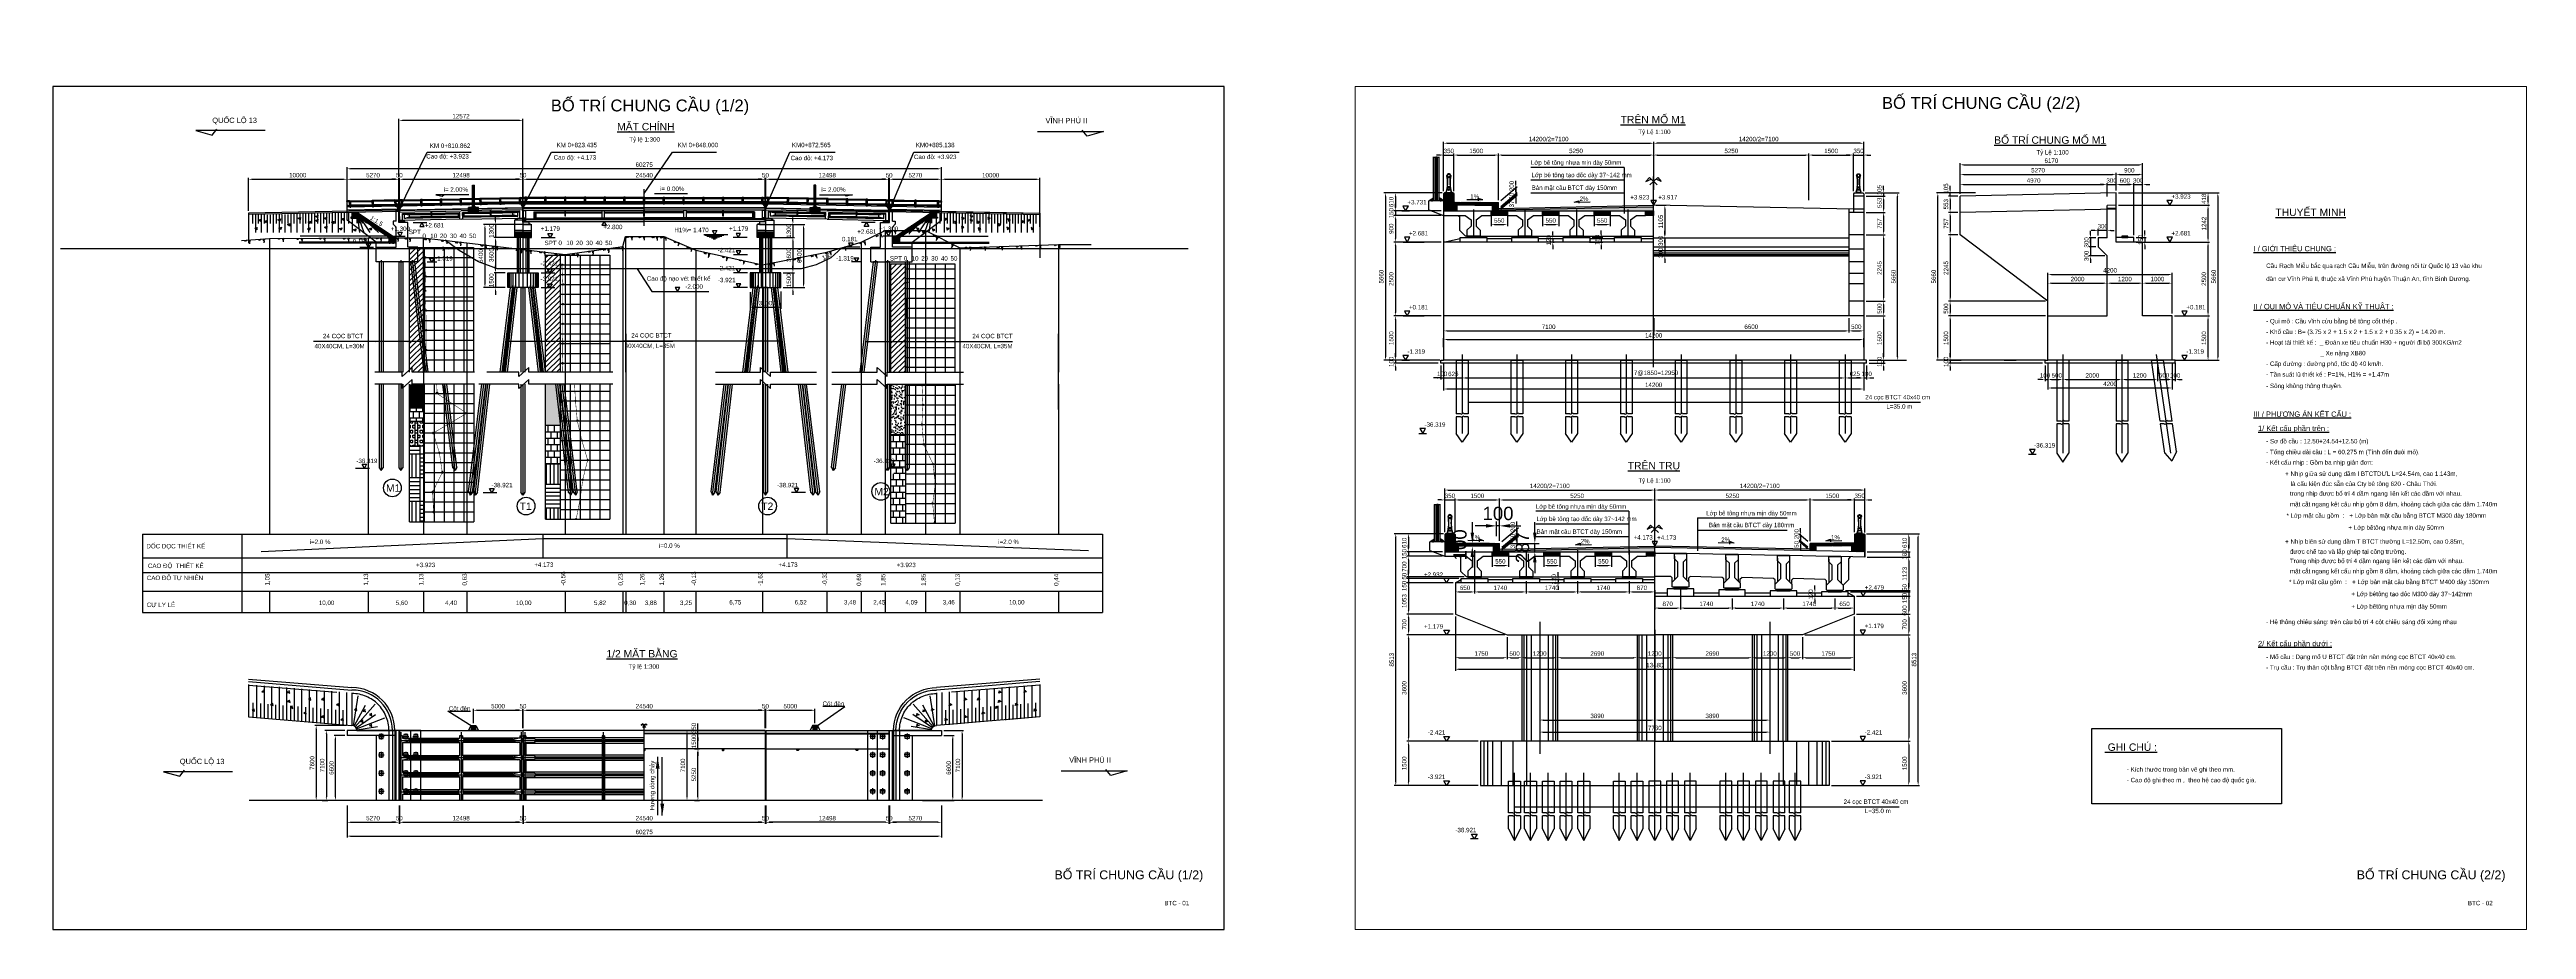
# Paper-space layout 'Layout1' of a CAD drawing. Header units: millimetres. Extents: x -64 to 774, y 0 to 298.
# The model-space entities are those that its viewports show. They can reach past a viewport. Long polylines and large blocks are cut down to what shows.
import ezdxf
from ezdxf.enums import TextEntityAlignment as Align

# ---------------------------------------------------------------- set-up
doc = ezdxf.new("R2010")
doc.units = ezdxf.units.MM
doc.header["$LTSCALE"] = 10
doc.header["$MEASUREMENT"] = 0
for name, pattern in [('ACAD_ISO02W100', [15, 12, -3]), ('CENTER', [2, 1.25, -0.25, 0.25, -0.25]), ('DASHED', [0.75, 0.5, -0.25]), ('DASHED2', [0.375, 0.25, -0.125]), ('HIDDEN', [0.375, 0.25, -0.125])]:
    doc.linetypes.add(name, pattern=pattern)
for name, color, linetype in [('7', 7, 'Continuous'), ('BAO', 3, 'Continuous'), ('Bridge', 3, 'Continuous'), ('c', 7, 'Continuous'), ('CENTER', 8, 'CENTER'), ('COLUM', 8, 'DASHED2'), ('DD', 7, 'Continuous'), ('dim', 1, 'Continuous'), ('ENTTDTUNHIEN', 3, 'Continuous'), ('Hidden', 8, 'HIDDEN'), ('Layer4', 4, 'Continuous'), ('Layer7', 7, 'Continuous'), ('Lien', 3, 'Continuous'), ('LINEDONGTD', 8, 'Continuous'), ('Manh', 8, 'Continuous'), ('Mo', 8, 'Continuous'), ('p1', 8, 'Continuous'), ('pile', 6, 'Continuous'), ('PLINETDTN', 3, 'Continuous'), ('SPT', 7, 'Continuous'), ('Super', 4, 'Continuous'), ('t', 1, 'CENTER'), ('TEXT', 3, 'Continuous'), ('Truc', 8, 'CENTER'), ('Tunhien', 7, 'Continuous'), ('Tunon', 7, 'Continuous'), ('v', 2, 'DASHED2'), ('www', 7, 'Continuous')]:
    doc.layers.add(name, color=color, linetype=linetype)
doc.layers.get('www').off()
doc.styles.add('ARIAL', font='VNARIAL.TTF')
doc.styles.add('ARIALH', font='VHARIAL.TTF')
doc.styles.add('Dim', font='arial.ttf')
doc.styles.add('Narrow', font='VNARIALN.TTF')
doc.styles.get("Standard").update_dxf_attribs({"font": 'arial.ttf'})
doc.dimstyles.new('1-100', dxfattribs={"dimscale": 100, "dimtxt": 1.5, "dimasz": 1.2, "dimexe": 0.5, "dimexo": 0.8, "dimtad": 1, "dimdec": 0, "dimtxsty": 'Dim', "dimcen": 1.5, "dimclrd": 1, "dimclre": 8, "dimclrt": 3, "dimadec": 0, "dimazin": 0, "dimtfac": 1, "dimtdec": 0, "dimtix": 1, "dimtmove": 2, "dimatfit": 3, "dimfxl": 1, "dimarcsym": 0})
doc.dimstyles.new('1-300', dxfattribs={"dimscale": 300, "dimtxt": 1.5, "dimasz": 1.2, "dimexe": 0.5, "dimexo": 0.8, "dimtad": 1, "dimdec": 0, "dimtxsty": 'Dim', "dimcen": 1.5, "dimclrd": 1, "dimclre": 8, "dimclrt": 3, "dimadec": 0, "dimazin": 0, "dimtfac": 1, "dimtdec": 0, "dimtix": 1, "dimtmove": 2, "dimatfit": 3, "dimfxl": 1, "dimarcsym": 0})
doc.dimstyles.new('1-500', dxfattribs={"dimscale": 500, "dimtxt": 1.5, "dimasz": 1.2, "dimexe": 0.5, "dimexo": 0.8, "dimtad": 1, "dimdec": 0, "dimtxsty": 'Dim', "dimcen": 1.5, "dimclrd": 1, "dimclre": 8, "dimclrt": 3, "dimadec": 0, "dimazin": 0, "dimtfac": 1, "dimtdec": 0, "dimtix": 1, "dimtmove": 2, "dimatfit": 3, "dimfxl": 1, "dimarcsym": 0})
pattern_1 = [(45, (-716517.353, -209894.462), (-17.67766953, 17.67766953), [])]
pattern_2 = [(45, (-716555.415, -198368.343), (-17.67766953, 17.67766953), [])]

# ---------------------------------------------------------------- blocks, each defined once
blk = doc.blocks.new('Lancan')
at = {"layer": 'Lien', "color": 8}
for p, q in [((-90, 0), (-90, 20)), ((-90, 0), (-45, 0)), ((-84, 20), (84, 20)), ((-45, 0), (45, 0)), ((45, 0), (90, 0)), ((90, 0), (90, 20))]:
    blk.add_line(p, q, dxfattribs=at)
for centre, radius in [((0, 585), 50.8), ((0, 585), 46.6), ((0, 150), 40.9), ((0, 150), 37.6)]:
    blk.add_circle(centre, radius, dxfattribs=at)
for centre, radius, start, end in [((-1196, 352), 1155, 343.3182, 11.65953), ((-1041, 328), 1006, 342.17259, 346.06307), ((0, 585), 65.2, 90, 180), ((-41, 85), 23.9, 50.79714, 179.09952), ((-33, 514), 13.2, 63.17381, 170.46412), ((-1382, 345), 1347, 354.81236, 7.32127), ((-20, 219), 21.1, 168.5937, 269.602), ((0, 585), 65.2, 244.48628, 270), ((-3, 135), 39, 233.44825, 274.03722), ((-3, 163), 39, 85.96278, 116.88351), ((0, 585), 65.2, 0, 90), ((0, 585), 65.2, 270, 295.51372), ((3, 163), 39, 63.11649, 94.03722), ((3, 135), 39, 265.96278, 306.55175), ((20, 219), 21.1, 270.398, 11.4063), ((41, 85), 23.9, 0.90048, 129.20286), ((33, 514), 13.2, 9.53588, 116.82619), ((1382, 345), 1347, 172.67873, 185.18764), ((1196, 352), 1155, 168.34047, 196.6818), ((1041, 328), 1006, 193.93693, 197.82741)]:
    blk.add_arc(centre, radius, start, end, dxfattribs=at)
blk = doc.blocks.new('e')
at = {"layer": 'TEXT', "color": 9}
blk.add_lwpolyline([(0, 0), (383, 664), (-383, 664)], close=True, dxfattribs=at)
blk = doc.blocks.new('MCND')
at = {"layer": 'Bridge'}
for p, q in [((-205, 1054), (-205, 253)), ((205, 1054), (205, 253))]:
    blk.add_line(p, q, dxfattribs=at)
blk.add_lwpolyline([(205, 1143), (-205, 1143), (-205, 965), (-89, 851), (-89, 368), (-280, 178), (-280, 20), (-260, 0), (260, 0), (280, 20), (280, 178), (89, 368), (89, 851), (205, 965)], close=True, dxfattribs=at)
blk = doc.blocks.new('d1')
at = {"layer": 'CENTER'}
blk.add_line((0, 55), (0, -915), dxfattribs=at)
blk.add_line((0, 55), (0, -915), dxfattribs=at)
at = {"layer": 'Manh', "color": 3}
for p, q in [((-595, 0), (595, 0)), ((-595, -150), (-595, 0)), ((-595, -150), (-285, -150)), ((-285, -150), (-85, -300)), ((-85, -510), (-225, -650)), ((-225, -650), (-225, -830)), ((-205, -850), (-225, -830)), ((-85, -300), (-85, -510)), ((85, -300), (285, -150)), ((85, -300), (85, -510)), ((85, -510), (225, -650)), ((225, -830), (205, -850)), ((225, -650), (225, -830)), ((285, -150), (595, -150)), ((595, -150), (595, 0)), ((-205, -850), (205, -850))]:
    blk.add_line(p, q, dxfattribs=at)
blk = doc.blocks.new('xdf')
at = {"layer": 'CENTER'}
blk.add_line((0, 55), (0, -915), dxfattribs=at)
at = {"layer": 'Lien'}
for p, q in [((-1010, 0), (-1010, -150)), ((-1010, -150), (-285, -150))]:
    blk.add_line(p, q, dxfattribs=at)
at = {"layer": 'Manh', "color": 3}
for p, q in [((-1010, 0), (595, 0)), ((-285, -150), (-85, -300)), ((-85, -510), (-225, -650)), ((-225, -650), (-225, -830)), ((-205, -850), (-225, -830)), ((-85, -300), (-85, -510)), ((85, -300), (285, -150)), ((85, -300), (85, -510)), ((85, -510), (225, -650)), ((225, -830), (205, -850)), ((225, -650), (225, -830)), ((285, -150), (595, -150)), ((595, -150), (595, 0)), ((-205, -850), (205, -850))]:
    blk.add_line(p, q, dxfattribs=at)
blk = doc.blocks.new('*D9')
at = {"color": 8, "lineweight": -2, "transparency": 16777216}
for p, q in [((406139, 259298), (406139, 260438)), ((406489, 259298), (406489, 260438))]:
    blk.add_line(p, q, dxfattribs=at)
at = {"color": 1, "lineweight": -2, "transparency": 16777216}
for p, q in [((406019, 260388), (405899, 260388)), ((406139, 260388), (406489, 260388)), ((406609, 260388), (406729, 260388))]:
    blk.add_line(p, q, dxfattribs=at)
at = {"color": 1, "transparency": 16777216}
for points in [[(406019, 260408), (406019, 260368), (406139, 260388)], [(406609, 260408), (406609, 260368), (406489, 260388)]]:
    blk.add_solid(points, dxfattribs=at)
at = {"layer": 'Defpoints', "color": 0, "transparency": 16777216}
for p in [(406489, 260388), (406139, 259218), (406489, 259218)]:
    blk.add_point(p, dxfattribs=at)
at = {"color": 3, "transparency": 16777216, "insert": (406314, 260527), "char_height": 150, "attachment_point": 5, "style": 'Dim'}
blk.add_mtext('350', dxfattribs=at)
blk = doc.blocks.new('*D10')
at = {"color": 8, "lineweight": -2, "transparency": 16777216}
for p, q in [((406489, 259298), (406489, 260438)), ((407989, 259001), (407989, 260438))]:
    blk.add_line(p, q, dxfattribs=at)
at = {"color": 1, "lineweight": -2, "transparency": 16777216}
blk.add_line((406609, 260388), (407869, 260388), dxfattribs=at)
at = {"color": 1, "transparency": 16777216}
for points in [[(406609, 260408), (406609, 260368), (406489, 260388)], [(407869, 260408), (407869, 260368), (407989, 260388)]]:
    blk.add_solid(points, dxfattribs=at)
at = {"layer": 'Defpoints', "color": 0, "transparency": 16777216}
for p in [(407989, 260388), (406489, 259218), (407989, 258921)]:
    blk.add_point(p, dxfattribs=at)
at = {"color": 3, "transparency": 16777216, "insert": (407239, 260527), "char_height": 150, "attachment_point": 5, "style": 'Dim'}
blk.add_mtext('1500', dxfattribs=at)
blk = doc.blocks.new('*D11')
at = {"color": 8, "lineweight": -2, "transparency": 16777216}
for p, q in [((407989, 259001), (407989, 260438)), ((413239, 259640), (413239, 260438))]:
    blk.add_line(p, q, dxfattribs=at)
at = {"color": 1, "lineweight": -2, "transparency": 16777216}
blk.add_line((408109, 260388), (413119, 260388), dxfattribs=at)
at = {"color": 1, "transparency": 16777216}
for points in [[(408109, 260408), (408109, 260368), (407989, 260388)], [(413119, 260408), (413119, 260368), (413239, 260388)]]:
    blk.add_solid(points, dxfattribs=at)
at = {"layer": 'Defpoints', "color": 0, "transparency": 16777216}
for p in [(413239, 260388), (407989, 258921), (413239, 259560)]:
    blk.add_point(p, dxfattribs=at)
at = {"color": 3, "transparency": 16777216, "insert": (410614, 260527), "char_height": 150, "attachment_point": 5, "style": 'Dim'}
blk.add_mtext('5250', dxfattribs=at)
blk = doc.blocks.new('*D12')
at = {"color": 8, "lineweight": -2, "transparency": 16777216}
for p, q in [((413239, 259640), (413239, 260438)), ((418489, 258991), (418489, 260438))]:
    blk.add_line(p, q, dxfattribs=at)
at = {"color": 1, "lineweight": -2, "transparency": 16777216}
blk.add_line((413359, 260388), (418369, 260388), dxfattribs=at)
at = {"color": 1, "transparency": 16777216}
for points in [[(413359, 260408), (413359, 260368), (413239, 260388)], [(418369, 260408), (418369, 260368), (418489, 260388)]]:
    blk.add_solid(points, dxfattribs=at)
at = {"layer": 'Defpoints', "color": 0, "transparency": 16777216}
for p in [(418489, 260388), (413239, 259560), (418489, 258911)]:
    blk.add_point(p, dxfattribs=at)
at = {"color": 3, "transparency": 16777216, "insert": (415864, 260527), "char_height": 150, "attachment_point": 5, "style": 'Dim'}
blk.add_mtext('5250', dxfattribs=at)
blk = doc.blocks.new('*D13')
at = {"color": 8, "lineweight": -2, "transparency": 16777216}
for p, q in [((418489, 258991), (418489, 260438)), ((419989, 259299), (419989, 260438))]:
    blk.add_line(p, q, dxfattribs=at)
at = {"color": 1, "lineweight": -2, "transparency": 16777216}
blk.add_line((418609, 260388), (419869, 260388), dxfattribs=at)
at = {"color": 1, "transparency": 16777216}
for points in [[(418609, 260408), (418609, 260368), (418489, 260388)], [(419869, 260408), (419869, 260368), (419989, 260388)]]:
    blk.add_solid(points, dxfattribs=at)
at = {"layer": 'Defpoints', "color": 0, "transparency": 16777216}
for p in [(419989, 260388), (418489, 258911), (419989, 259219)]:
    blk.add_point(p, dxfattribs=at)
at = {"color": 3, "transparency": 16777216, "insert": (419239, 260527), "char_height": 150, "attachment_point": 5, "style": 'Dim'}
blk.add_mtext('1500', dxfattribs=at)
blk = doc.blocks.new('*D14')
at = {"color": 8, "lineweight": -2, "transparency": 16777216}
for p, q in [((419989, 259299), (419989, 260438)), ((420339, 259286), (420339, 260438))]:
    blk.add_line(p, q, dxfattribs=at)
at = {"color": 1, "lineweight": -2, "transparency": 16777216}
for p, q in [((419869, 260388), (419749, 260388)), ((419989, 260388), (420339, 260388)), ((420459, 260388), (420579, 260388))]:
    blk.add_line(p, q, dxfattribs=at)
at = {"color": 1, "transparency": 16777216}
for points in [[(419869, 260408), (419869, 260368), (419989, 260388)], [(420459, 260408), (420459, 260368), (420339, 260388)]]:
    blk.add_solid(points, dxfattribs=at)
at = {"layer": 'Defpoints', "color": 0, "transparency": 16777216}
for p in [(420339, 260388), (419989, 259219), (420339, 259206)]:
    blk.add_point(p, dxfattribs=at)
at = {"color": 3, "transparency": 16777216, "insert": (420164, 260527), "char_height": 150, "attachment_point": 5, "style": 'Dim'}
blk.add_mtext('350', dxfattribs=at)
blk = doc.blocks.new('*D15')
at = {"color": 8, "lineweight": -2, "transparency": 16777216}
for p, q in [((406139, 259885), (406139, 260772)), ((413239, 259885), (413239, 260772))]:
    blk.add_line(p, q, dxfattribs=at)
at = {"color": 1, "lineweight": -2, "transparency": 16777216}
blk.add_line((406259, 260722), (413119, 260722), dxfattribs=at)
at = {"color": 1, "transparency": 16777216}
for points in [[(406259, 260742), (406259, 260702), (406139, 260722)], [(413119, 260742), (413119, 260702), (413239, 260722)]]:
    blk.add_solid(points, dxfattribs=at)
at = {"layer": 'Defpoints', "color": 0, "transparency": 16777216}
for p in [(413239, 260722), (406139, 259805), (413239, 259805)]:
    blk.add_point(p, dxfattribs=at)
at = {"color": 3, "transparency": 16777216, "insert": (409689, 260862), "char_height": 150, "attachment_point": 5, "style": 'Dim'}
blk.add_mtext('14200/2=7100', dxfattribs=at)
blk = doc.blocks.new('*D16')
at = {"color": 8, "lineweight": -2, "transparency": 16777216}
for p, q in [((413239, 259885), (413239, 260772)), ((420339, 259885), (420339, 260772))]:
    blk.add_line(p, q, dxfattribs=at)
at = {"color": 1, "lineweight": -2, "transparency": 16777216}
blk.add_line((420219, 260722), (413359, 260722), dxfattribs=at)
at = {"color": 1, "transparency": 16777216}
for points in [[(413359, 260742), (413359, 260702), (413239, 260722)], [(420219, 260742), (420219, 260702), (420339, 260722)]]:
    blk.add_solid(points, dxfattribs=at)
at = {"layer": 'Defpoints', "color": 0, "transparency": 16777216}
for p in [(413239, 260722), (413239, 259805), (420339, 259805)]:
    blk.add_point(p, dxfattribs=at)
at = {"color": 3, "transparency": 16777216, "insert": (416789, 260862), "char_height": 150, "attachment_point": 5, "style": 'Dim'}
blk.add_mtext('14200/2=7100', dxfattribs=at)
blk = doc.blocks.new('*D17')
at = {"color": 8, "lineweight": -2, "transparency": 16777216}
for p, q in [((406499, 257504), (406499, 257228)), ((407149, 257758), (407149, 257228))]:
    blk.add_line(p, q, dxfattribs=at)
at = {"color": 1, "lineweight": -2, "transparency": 16777216}
blk.add_line((406619, 257278), (407029, 257278), dxfattribs=at)
at = {"color": 1, "transparency": 16777216}
for points in [[(406619, 257298), (406619, 257258), (406499, 257278)], [(407029, 257298), (407029, 257258), (407149, 257278)]]:
    blk.add_solid(points, dxfattribs=at)
at = {"layer": 'Defpoints', "color": 0, "transparency": 16777216}
for p in [(406499, 257584), (407149, 257838), (407149, 257278)]:
    blk.add_point(p, dxfattribs=at)
at = {"color": 3, "transparency": 16777216, "insert": (406824, 257417), "char_height": 150, "attachment_point": 5, "style": 'Dim'}
blk.add_mtext('650', dxfattribs=at)
blk = doc.blocks.new('*D18')
at = {"color": 8, "lineweight": -2, "transparency": 16777216}
for p, q in [((407149, 257758), (407149, 257228)), ((408889, 257639), (408889, 257228))]:
    blk.add_line(p, q, dxfattribs=at)
at = {"color": 1, "lineweight": -2, "transparency": 16777216}
blk.add_line((407269, 257278), (408769, 257278), dxfattribs=at)
at = {"color": 1, "transparency": 16777216}
for points in [[(407269, 257298), (407269, 257258), (407149, 257278)], [(408769, 257298), (408769, 257258), (408889, 257278)]]:
    blk.add_solid(points, dxfattribs=at)
at = {"layer": 'Defpoints', "color": 0, "transparency": 16777216}
for p in [(407149, 257838), (408889, 257719), (408889, 257278)]:
    blk.add_point(p, dxfattribs=at)
at = {"color": 3, "transparency": 16777216, "insert": (408019, 257417), "char_height": 150, "attachment_point": 5, "style": 'Dim'}
blk.add_mtext('1740', dxfattribs=at)
blk = doc.blocks.new('*D19')
at = {"color": 8, "lineweight": -2, "transparency": 16777216}
for p, q in [((408889, 257639), (408889, 257228)), ((410629, 257639), (410629, 257228))]:
    blk.add_line(p, q, dxfattribs=at)
at = {"color": 1, "lineweight": -2, "transparency": 16777216}
blk.add_line((409009, 257278), (410509, 257278), dxfattribs=at)
at = {"color": 1, "transparency": 16777216}
for points in [[(409009, 257298), (409009, 257258), (408889, 257278)], [(410509, 257298), (410509, 257258), (410629, 257278)]]:
    blk.add_solid(points, dxfattribs=at)
at = {"layer": 'Defpoints', "color": 0, "transparency": 16777216}
for p in [(408889, 257719), (410629, 257719), (410629, 257278)]:
    blk.add_point(p, dxfattribs=at)
at = {"color": 3, "transparency": 16777216, "insert": (409759, 257417), "char_height": 150, "attachment_point": 5, "style": 'Dim'}
blk.add_mtext('1740', dxfattribs=at)
blk = doc.blocks.new('*D20')
at = {"color": 8, "lineweight": -2, "transparency": 16777216}
for p, q in [((410629, 257639), (410629, 257228)), ((412369, 257639), (412369, 257228))]:
    blk.add_line(p, q, dxfattribs=at)
at = {"color": 1, "lineweight": -2, "transparency": 16777216}
blk.add_line((410749, 257278), (412249, 257278), dxfattribs=at)
at = {"color": 1, "transparency": 16777216}
for points in [[(410749, 257298), (410749, 257258), (410629, 257278)], [(412249, 257298), (412249, 257258), (412369, 257278)]]:
    blk.add_solid(points, dxfattribs=at)
at = {"layer": 'Defpoints', "color": 0, "transparency": 16777216}
for p in [(410629, 257719), (412369, 257719), (412369, 257278)]:
    blk.add_point(p, dxfattribs=at)
at = {"color": 3, "transparency": 16777216, "insert": (411499, 257417), "char_height": 150, "attachment_point": 5, "style": 'Dim'}
blk.add_mtext('1740', dxfattribs=at)
blk = doc.blocks.new('*D21')
at = {"color": 8, "lineweight": -2, "transparency": 16777216}
for p, q in [((412369, 257639), (412369, 257228)), ((413239, 257333), (413239, 257228))]:
    blk.add_line(p, q, dxfattribs=at)
at = {"color": 1, "lineweight": -2, "transparency": 16777216}
blk.add_line((412489, 257278), (413119, 257278), dxfattribs=at)
at = {"color": 1, "transparency": 16777216}
for points in [[(412489, 257298), (412489, 257258), (412369, 257278)], [(413119, 257298), (413119, 257258), (413239, 257278)]]:
    blk.add_solid(points, dxfattribs=at)
at = {"layer": 'Defpoints', "color": 0, "transparency": 16777216}
for p in [(412369, 257719), (413239, 257413), (413239, 257278)]:
    blk.add_point(p, dxfattribs=at)
at = {"color": 3, "transparency": 16777216, "insert": (412804, 257417), "char_height": 150, "attachment_point": 5, "style": 'Dim'}
blk.add_mtext('870', dxfattribs=at)
blk = doc.blocks.new('*D22')
at = {"color": 8, "lineweight": -2, "transparency": 16777216}
for p, q in [((413239, 257253), (413239, 256684)), ((414109, 257355), (414109, 256684))]:
    blk.add_line(p, q, dxfattribs=at)
at = {"color": 1, "lineweight": -2, "transparency": 16777216}
blk.add_line((413359, 256734), (413989, 256734), dxfattribs=at)
at = {"color": 1, "transparency": 16777216}
for points in [[(413359, 256754), (413359, 256714), (413239, 256734)], [(413989, 256754), (413989, 256714), (414109, 256734)]]:
    blk.add_solid(points, dxfattribs=at)
at = {"layer": 'Defpoints', "color": 0, "transparency": 16777216}
for p in [(413239, 257333), (414109, 257435), (414109, 256734)]:
    blk.add_point(p, dxfattribs=at)
at = {"color": 3, "transparency": 16777216, "insert": (413674, 256873), "char_height": 150, "attachment_point": 5, "style": 'Dim'}
blk.add_mtext('870', dxfattribs=at)
blk = doc.blocks.new('*D23')
at = {"color": 8, "lineweight": -2, "transparency": 16777216}
for p, q in [((414109, 257355), (414109, 256684)), ((415849, 257051), (415849, 256684))]:
    blk.add_line(p, q, dxfattribs=at)
at = {"color": 1, "lineweight": -2, "transparency": 16777216}
blk.add_line((414229, 256734), (415729, 256734), dxfattribs=at)
at = {"color": 1, "transparency": 16777216}
for points in [[(414229, 256754), (414229, 256714), (414109, 256734)], [(415729, 256754), (415729, 256714), (415849, 256734)]]:
    blk.add_solid(points, dxfattribs=at)
at = {"layer": 'Defpoints', "color": 0, "transparency": 16777216}
for p in [(414109, 257435), (415849, 257131), (415849, 256734)]:
    blk.add_point(p, dxfattribs=at)
at = {"color": 3, "transparency": 16777216, "insert": (414979, 256873), "char_height": 150, "attachment_point": 5, "style": 'Dim'}
blk.add_mtext('1740', dxfattribs=at)
blk = doc.blocks.new('*D24')
at = {"color": 8, "lineweight": -2, "transparency": 16777216}
for p, q in [((415849, 257051), (415849, 256684)), ((417589, 257051), (417589, 256684))]:
    blk.add_line(p, q, dxfattribs=at)
at = {"color": 1, "lineweight": -2, "transparency": 16777216}
blk.add_line((415969, 256734), (417469, 256734), dxfattribs=at)
at = {"color": 1, "transparency": 16777216}
for points in [[(415969, 256754), (415969, 256714), (415849, 256734)], [(417469, 256754), (417469, 256714), (417589, 256734)]]:
    blk.add_solid(points, dxfattribs=at)
at = {"layer": 'Defpoints', "color": 0, "transparency": 16777216}
for p in [(415849, 257131), (417589, 257131), (417589, 256734)]:
    blk.add_point(p, dxfattribs=at)
at = {"color": 3, "transparency": 16777216, "insert": (416719, 256873), "char_height": 150, "attachment_point": 5, "style": 'Dim'}
blk.add_mtext('1740', dxfattribs=at)
blk = doc.blocks.new('*D25')
at = {"color": 8, "lineweight": -2, "transparency": 16777216}
for p, q in [((417589, 257051), (417589, 256684)), ((419329, 257051), (419329, 256684))]:
    blk.add_line(p, q, dxfattribs=at)
at = {"color": 1, "lineweight": -2, "transparency": 16777216}
blk.add_line((417709, 256734), (419209, 256734), dxfattribs=at)
at = {"color": 1, "transparency": 16777216}
for points in [[(417709, 256754), (417709, 256714), (417589, 256734)], [(419209, 256754), (419209, 256714), (419329, 256734)]]:
    blk.add_solid(points, dxfattribs=at)
at = {"layer": 'Defpoints', "color": 0, "transparency": 16777216}
for p in [(417589, 257131), (419329, 257131), (419329, 256734)]:
    blk.add_point(p, dxfattribs=at)
at = {"color": 3, "transparency": 16777216, "insert": (418459, 256873), "char_height": 150, "attachment_point": 5, "style": 'Dim'}
blk.add_mtext('1740', dxfattribs=at)
blk = doc.blocks.new('*D26')
at = {"color": 8, "lineweight": -2, "transparency": 16777216}
for p, q in [((419329, 257051), (419329, 256684)), ((419979, 256982), (419979, 256684))]:
    blk.add_line(p, q, dxfattribs=at)
at = {"color": 1, "lineweight": -2, "transparency": 16777216}
blk.add_line((419449, 256734), (419859, 256734), dxfattribs=at)
at = {"color": 1, "transparency": 16777216}
for points in [[(419449, 256754), (419449, 256714), (419329, 256734)], [(419859, 256754), (419859, 256714), (419979, 256734)]]:
    blk.add_solid(points, dxfattribs=at)
at = {"layer": 'Defpoints', "color": 0, "transparency": 16777216}
for p in [(419329, 257131), (419979, 257062), (419979, 256734)]:
    blk.add_point(p, dxfattribs=at)
at = {"color": 3, "transparency": 16777216, "insert": (419654, 256873), "char_height": 150, "attachment_point": 5, "style": 'Dim'}
blk.add_mtext('650', dxfattribs=at)
blk = doc.blocks.new('*D27')
at = {"color": 8, "lineweight": -2, "transparency": 16777216}
for p, q in [((406499, 256451), (406499, 255004)), ((408249, 255751), (408249, 255004))]:
    blk.add_line(p, q, dxfattribs=at)
at = {"color": 1, "lineweight": -2, "transparency": 16777216}
blk.add_line((406619, 255054), (408129, 255054), dxfattribs=at)
at = {"color": 1, "transparency": 16777216}
for points in [[(406619, 255074), (406619, 255034), (406499, 255054)], [(408129, 255074), (408129, 255034), (408249, 255054)]]:
    blk.add_solid(points, dxfattribs=at)
at = {"layer": 'Defpoints', "color": 0, "transparency": 16777216}
for p in [(406499, 256531), (408249, 255831), (408249, 255054)]:
    blk.add_point(p, dxfattribs=at)
at = {"color": 3, "transparency": 16777216, "insert": (407374, 255193), "char_height": 150, "attachment_point": 5, "style": 'Dim'}
blk.add_mtext('1750', dxfattribs=at)
blk = doc.blocks.new('*D28')
at = {"color": 8, "lineweight": -2, "transparency": 16777216}
for p, q in [((408249, 255751), (408249, 255004)), ((408749, 255751), (408749, 255004))]:
    blk.add_line(p, q, dxfattribs=at)
at = {"color": 1, "lineweight": -2, "transparency": 16777216}
blk.add_line((408369, 255054), (408629, 255054), dxfattribs=at)
at = {"color": 1, "transparency": 16777216}
for points in [[(408369, 255074), (408369, 255034), (408249, 255054)], [(408629, 255074), (408629, 255034), (408749, 255054)]]:
    blk.add_solid(points, dxfattribs=at)
at = {"layer": 'Defpoints', "color": 0, "transparency": 16777216}
for p in [(408249, 255831), (408749, 255831), (408749, 255054)]:
    blk.add_point(p, dxfattribs=at)
at = {"color": 3, "transparency": 16777216, "insert": (408499, 255193), "char_height": 150, "attachment_point": 5, "style": 'Dim'}
blk.add_mtext('500', dxfattribs=at)
blk = doc.blocks.new('*D29')
at = {"color": 8, "lineweight": -2, "transparency": 16777216}
for p, q in [((417729, 255751), (417729, 255004)), ((418229, 255751), (418229, 255004))]:
    blk.add_line(p, q, dxfattribs=at)
at = {"color": 1, "lineweight": -2, "transparency": 16777216}
blk.add_line((417849, 255054), (418109, 255054), dxfattribs=at)
at = {"color": 1, "transparency": 16777216}
for points in [[(417849, 255074), (417849, 255034), (417729, 255054)], [(418109, 255074), (418109, 255034), (418229, 255054)]]:
    blk.add_solid(points, dxfattribs=at)
at = {"layer": 'Defpoints', "color": 0, "transparency": 16777216}
for p in [(417729, 255831), (418229, 255831), (418229, 255054)]:
    blk.add_point(p, dxfattribs=at)
at = {"color": 3, "transparency": 16777216, "insert": (417979, 255193), "char_height": 150, "attachment_point": 5, "style": 'Dim'}
blk.add_mtext('500', dxfattribs=at)
blk = doc.blocks.new('*D30')
at = {"color": 8, "lineweight": -2, "transparency": 16777216}
for p, q in [((419979, 256451), (419979, 255004)), ((418229, 255751), (418229, 255004))]:
    blk.add_line(p, q, dxfattribs=at)
at = {"color": 1, "lineweight": -2, "transparency": 16777216}
blk.add_line((418349, 255054), (419859, 255054), dxfattribs=at)
at = {"color": 1, "transparency": 16777216}
for points in [[(418349, 255074), (418349, 255034), (418229, 255054)], [(419859, 255074), (419859, 255034), (419979, 255054)]]:
    blk.add_solid(points, dxfattribs=at)
at = {"layer": 'Defpoints', "color": 0, "transparency": 16777216}
for p in [(419979, 256531), (418229, 255831), (419979, 255054)]:
    blk.add_point(p, dxfattribs=at)
at = {"color": 3, "transparency": 16777216, "insert": (419104, 255193), "char_height": 150, "attachment_point": 5, "style": 'Dim'}
blk.add_mtext('1750', dxfattribs=at)
blk = doc.blocks.new('*D31')
at = {"color": 8, "lineweight": -2, "transparency": 16777216}
for p, q in [((406499, 255872), (406499, 254614)), ((419979, 255872), (419979, 254614))]:
    blk.add_line(p, q, dxfattribs=at)
at = {"color": 1, "lineweight": -2, "transparency": 16777216}
blk.add_line((406619, 254664), (419859, 254664), dxfattribs=at)
at = {"color": 1, "transparency": 16777216}
for points in [[(406619, 254684), (406619, 254644), (406499, 254664)], [(419859, 254684), (419859, 254644), (419979, 254664)]]:
    blk.add_solid(points, dxfattribs=at)
at = {"layer": 'Defpoints', "color": 0, "transparency": 16777216}
for p in [(406499, 255952), (419979, 255952), (419979, 254664)]:
    blk.add_point(p, dxfattribs=at)
at = {"color": 3, "transparency": 16777216, "insert": (413239, 254803), "char_height": 150, "attachment_point": 5, "style": 'Dim'}
blk.add_mtext('13480', dxfattribs=at)
blk = doc.blocks.new('*D32')
at = {"color": 8, "lineweight": -2, "transparency": 16777216}
for p, q in [((408749, 255022), (408749, 255004)), ((409949, 255022), (409949, 255004))]:
    blk.add_line(p, q, dxfattribs=at)
at = {"color": 1, "lineweight": -2, "transparency": 16777216}
blk.add_line((408869, 255054), (409829, 255054), dxfattribs=at)
at = {"color": 1, "transparency": 16777216}
for points in [[(408869, 255074), (408869, 255034), (408749, 255054)], [(409829, 255074), (409829, 255034), (409949, 255054)]]:
    blk.add_solid(points, dxfattribs=at)
at = {"layer": 'Defpoints', "color": 0, "transparency": 16777216}
for p in [(408749, 255102), (409949, 255102), (409949, 255054)]:
    blk.add_point(p, dxfattribs=at)
at = {"color": 3, "transparency": 16777216, "insert": (409349, 255193), "char_height": 150, "attachment_point": 5, "style": 'Dim'}
blk.add_mtext('1200', dxfattribs=at)
blk = doc.blocks.new('*D33')
at = {"color": 8, "lineweight": -2, "transparency": 16777216}
for p, q in [((409949, 255022), (409949, 255004)), ((412639, 255134), (412639, 255104))]:
    blk.add_line(p, q, dxfattribs=at)
at = {"color": 1, "lineweight": -2, "transparency": 16777216}
blk.add_line((410069, 255054), (412519, 255054), dxfattribs=at)
at = {"color": 1, "transparency": 16777216}
for points in [[(410069, 255074), (410069, 255034), (409949, 255054)], [(412519, 255074), (412519, 255034), (412639, 255054)]]:
    blk.add_solid(points, dxfattribs=at)
at = {"layer": 'Defpoints', "color": 0, "transparency": 16777216}
for p in [(409949, 255102), (412639, 255054), (412639, 255054)]:
    blk.add_point(p, dxfattribs=at)
at = {"color": 3, "transparency": 16777216, "insert": (411294, 255193), "char_height": 150, "attachment_point": 5, "style": 'Dim'}
blk.add_mtext('2690', dxfattribs=at)
blk = doc.blocks.new('*D34')
at = {"color": 8, "lineweight": -2, "transparency": 16777216}
for p, q in [((412639, 255134), (412639, 255104)), ((413839, 255134), (413839, 255104))]:
    blk.add_line(p, q, dxfattribs=at)
at = {"color": 1, "lineweight": -2, "transparency": 16777216}
blk.add_line((412759, 255054), (413719, 255054), dxfattribs=at)
at = {"color": 1, "transparency": 16777216}
for points in [[(412759, 255074), (412759, 255034), (412639, 255054)], [(413719, 255074), (413719, 255034), (413839, 255054)]]:
    blk.add_solid(points, dxfattribs=at)
at = {"layer": 'Defpoints', "color": 0, "transparency": 16777216}
for p in [(412639, 255054), (413839, 255054), (413839, 255054)]:
    blk.add_point(p, dxfattribs=at)
at = {"color": 3, "transparency": 16777216, "insert": (413239, 255193), "char_height": 150, "attachment_point": 5, "style": 'Dim'}
blk.add_mtext('1200', dxfattribs=at)
blk = doc.blocks.new('*D35')
at = {"color": 8, "lineweight": -2, "transparency": 16777216}
for p, q in [((413839, 255134), (413839, 255104)), ((416529, 255134), (416529, 255104))]:
    blk.add_line(p, q, dxfattribs=at)
at = {"color": 1, "lineweight": -2, "transparency": 16777216}
blk.add_line((413959, 255054), (416409, 255054), dxfattribs=at)
at = {"color": 1, "transparency": 16777216}
for points in [[(413959, 255074), (413959, 255034), (413839, 255054)], [(416409, 255074), (416409, 255034), (416529, 255054)]]:
    blk.add_solid(points, dxfattribs=at)
at = {"layer": 'Defpoints', "color": 0, "transparency": 16777216}
for p in [(413839, 255054), (416529, 255054), (416529, 255054)]:
    blk.add_point(p, dxfattribs=at)
at = {"color": 3, "transparency": 16777216, "insert": (415184, 255193), "char_height": 150, "attachment_point": 5, "style": 'Dim'}
blk.add_mtext('2690', dxfattribs=at)
blk = doc.blocks.new('*D36')
at = {"color": 8, "lineweight": -2, "transparency": 16777216}
for p, q in [((416529, 255134), (416529, 255104)), ((417729, 255134), (417729, 255104))]:
    blk.add_line(p, q, dxfattribs=at)
at = {"color": 1, "lineweight": -2, "transparency": 16777216}
blk.add_line((416649, 255054), (417609, 255054), dxfattribs=at)
at = {"color": 1, "transparency": 16777216}
for points in [[(416649, 255074), (416649, 255034), (416529, 255054)], [(417609, 255074), (417609, 255034), (417729, 255054)]]:
    blk.add_solid(points, dxfattribs=at)
at = {"layer": 'Defpoints', "color": 0, "transparency": 16777216}
for p in [(416529, 255054), (417729, 255054), (417729, 255054)]:
    blk.add_point(p, dxfattribs=at)
at = {"color": 3, "transparency": 16777216, "insert": (417129, 255193), "char_height": 150, "attachment_point": 5, "style": 'Dim'}
blk.add_mtext('1200', dxfattribs=at)
blk = doc.blocks.new('*D37')
at = {"color": 8, "lineweight": -2, "transparency": 16777216}
for p, q in [((409349, 253207), (409349, 252895)), ((413239, 253207), (413239, 252895))]:
    blk.add_line(p, q, dxfattribs=at)
at = {"color": 1, "lineweight": -2, "transparency": 16777216}
blk.add_line((409469, 252945), (413119, 252945), dxfattribs=at)
at = {"color": 1, "transparency": 16777216}
for points in [[(409469, 252965), (409469, 252925), (409349, 252945)], [(413119, 252965), (413119, 252925), (413239, 252945)]]:
    blk.add_solid(points, dxfattribs=at)
at = {"layer": 'Defpoints', "color": 0, "transparency": 16777216}
for p in [(409349, 253287), (413239, 253287), (413239, 252945)]:
    blk.add_point(p, dxfattribs=at)
at = {"color": 3, "transparency": 16777216, "insert": (411294, 253084), "char_height": 150, "attachment_point": 5, "style": 'Dim'}
blk.add_mtext('3890', dxfattribs=at)
blk = doc.blocks.new('*D38')
at = {"color": 8, "lineweight": -2, "transparency": 16777216}
for p, q in [((413239, 253207), (413239, 252895)), ((417129, 253170), (417129, 252895))]:
    blk.add_line(p, q, dxfattribs=at)
at = {"color": 1, "lineweight": -2, "transparency": 16777216}
blk.add_line((413359, 252945), (417009, 252945), dxfattribs=at)
at = {"color": 1, "transparency": 16777216}
for points in [[(413359, 252965), (413359, 252925), (413239, 252945)], [(417009, 252965), (417009, 252925), (417129, 252945)]]:
    blk.add_solid(points, dxfattribs=at)
at = {"layer": 'Defpoints', "color": 0, "transparency": 16777216}
for p in [(413239, 253287), (417129, 253250), (417129, 252945)]:
    blk.add_point(p, dxfattribs=at)
at = {"color": 3, "transparency": 16777216, "insert": (415184, 253084), "char_height": 150, "attachment_point": 5, "style": 'Dim'}
blk.add_mtext('3890', dxfattribs=at)
blk = doc.blocks.new('*D39')
at = {"color": 8, "lineweight": -2, "transparency": 16777216}
for p, q in [((417129, 254309), (417129, 252488)), ((409349, 253127), (409349, 252488))]:
    blk.add_line(p, q, dxfattribs=at)
at = {"color": 1, "lineweight": -2, "transparency": 16777216}
blk.add_line((409469, 252538), (417009, 252538), dxfattribs=at)
at = {"color": 1, "transparency": 16777216}
for points in [[(409469, 252558), (409469, 252518), (409349, 252538)], [(417009, 252558), (417009, 252518), (417129, 252538)]]:
    blk.add_solid(points, dxfattribs=at)
at = {"layer": 'Defpoints', "color": 0, "transparency": 16777216}
for p in [(417129, 254389), (409349, 253207), (417129, 252538)]:
    blk.add_point(p, dxfattribs=at)
at = {"color": 3, "transparency": 16777216, "insert": (413239, 252677), "char_height": 150, "attachment_point": 5, "style": 'Dim'}
blk.add_mtext('7780', dxfattribs=at)
blk = doc.blocks.new('*D40')
at = {"color": 8, "lineweight": -2, "transparency": 16777216}
for p, q in [((406100, 259244), (404859, 259244)), ((406059, 258634), (404859, 258634))]:
    blk.add_line(p, q, dxfattribs=at)
at = {"color": 1, "lineweight": -2, "transparency": 16777216}
blk.add_line((404909, 259124), (404909, 258754), dxfattribs=at)
at = {"color": 1, "transparency": 16777216}
for points in [[(404889, 259124), (404929, 259124), (404909, 259244)], [(404889, 258754), (404929, 258754), (404909, 258634)]]:
    blk.add_solid(points, dxfattribs=at)
at = {"layer": 'Defpoints', "color": 0, "transparency": 16777216}
for p in [(406180, 259244), (404909, 258634), (406139, 258634)]:
    blk.add_point(p, dxfattribs=at)
at = {"color": 3, "transparency": 16777216, "insert": (404770, 258939), "char_height": 150, "attachment_point": 5, "rotation": 90, "style": 'Dim'}
blk.add_mtext('610', dxfattribs=at)
blk = doc.blocks.new('*D41')
at = {"color": 1, "lineweight": -2, "transparency": 16777216}
for p, q in [((404909, 258754), (404909, 258874)), ((404909, 258634), (404909, 258483)), ((404909, 258363), (404909, 258243))]:
    blk.add_line(p, q, dxfattribs=at)
at = {"color": 8, "lineweight": -2, "transparency": 16777216}
for p, q in [((406059, 258634), (404859, 258634)), ((406059, 258483), (404859, 258483))]:
    blk.add_line(p, q, dxfattribs=at)
at = {"color": 1, "transparency": 16777216}
for points in [[(404889, 258754), (404929, 258754), (404909, 258634)], [(404889, 258363), (404929, 258363), (404909, 258483)]]:
    blk.add_solid(points, dxfattribs=at)
at = {"layer": 'Defpoints', "color": 0, "transparency": 16777216}
for p in [(404909, 258483), (406139, 258634), (406139, 258483)]:
    blk.add_point(p, dxfattribs=at)
at = {"color": 3, "transparency": 16777216, "insert": (404770, 258558), "char_height": 150, "attachment_point": 5, "rotation": 90, "style": 'Dim'}
blk.add_mtext('150', dxfattribs=at)
blk = doc.blocks.new('*D42')
at = {"color": 8, "lineweight": -2, "transparency": 16777216}
for p, q in [((406059, 258483), (404859, 258483)), ((406794, 257784), (404859, 257784))]:
    blk.add_line(p, q, dxfattribs=at)
at = {"color": 1, "lineweight": -2, "transparency": 16777216}
blk.add_line((404909, 258363), (404909, 257904), dxfattribs=at)
at = {"color": 1, "transparency": 16777216}
for points in [[(404889, 258363), (404929, 258363), (404909, 258483)], [(404889, 257904), (404929, 257904), (404909, 257784)]]:
    blk.add_solid(points, dxfattribs=at)
at = {"layer": 'Defpoints', "color": 0, "transparency": 16777216}
for p in [(406139, 258483), (404909, 257784), (406874, 257784)]:
    blk.add_point(p, dxfattribs=at)
at = {"color": 3, "transparency": 16777216, "insert": (404770, 258133), "char_height": 150, "attachment_point": 5, "rotation": 90, "style": 'Dim'}
blk.add_mtext('700', dxfattribs=at)
blk = doc.blocks.new('*D43')
at = {"color": 1, "lineweight": -2, "transparency": 16777216}
for p, q in [((404909, 257904), (404909, 258024)), ((404909, 257784), (404909, 257734)), ((404909, 257614), (404909, 257494))]:
    blk.add_line(p, q, dxfattribs=at)
at = {"color": 8, "lineweight": -2, "transparency": 16777216}
for p, q in [((406794, 257784), (404859, 257784)), ((406619, 257734), (404859, 257734))]:
    blk.add_line(p, q, dxfattribs=at)
at = {"color": 1, "transparency": 16777216}
for points in [[(404889, 257904), (404929, 257904), (404909, 257784)], [(404889, 257614), (404929, 257614), (404909, 257734)]]:
    blk.add_solid(points, dxfattribs=at)
at = {"layer": 'Defpoints', "color": 0, "transparency": 16777216}
for p in [(404909, 257734), (406699, 257734), (406874, 257784)]:
    blk.add_point(p, dxfattribs=at)
at = {"color": 3, "transparency": 16777216, "insert": (404770, 257811), "char_height": 150, "attachment_point": 5, "rotation": 90, "style": 'Dim'}
blk.add_mtext('50', dxfattribs=at)
blk = doc.blocks.new('*D44')
at = {"color": 1, "lineweight": -2, "transparency": 16777216}
for p, q in [((404909, 257854), (404909, 257974)), ((404909, 257734), (404909, 257584)), ((404909, 257464), (404909, 257344))]:
    blk.add_line(p, q, dxfattribs=at)
at = {"color": 8, "lineweight": -2, "transparency": 16777216}
for p, q in [((406619, 257734), (404859, 257734)), ((406419, 257584), (404859, 257584))]:
    blk.add_line(p, q, dxfattribs=at)
at = {"color": 1, "transparency": 16777216}
for points in [[(404889, 257854), (404929, 257854), (404909, 257734)], [(404889, 257464), (404929, 257464), (404909, 257584)]]:
    blk.add_solid(points, dxfattribs=at)
at = {"layer": 'Defpoints', "color": 0, "transparency": 16777216}
for p in [(404909, 257584), (406499, 257584), (406699, 257734)]:
    blk.add_point(p, dxfattribs=at)
at = {"color": 3, "transparency": 16777216, "insert": (404770, 257482), "char_height": 150, "attachment_point": 5, "rotation": 90, "style": 'Dim'}
blk.add_mtext('150', dxfattribs=at)
blk = doc.blocks.new('*D45')
at = {"color": 8, "lineweight": -2, "transparency": 16777216}
for p, q in [((406419, 257584), (404859, 257584)), ((406419, 256531), (404859, 256531))]:
    blk.add_line(p, q, dxfattribs=at)
at = {"color": 1, "lineweight": -2, "transparency": 16777216}
blk.add_line((404909, 257464), (404909, 256651), dxfattribs=at)
at = {"color": 1, "transparency": 16777216}
for points in [[(404889, 257464), (404929, 257464), (404909, 257584)], [(404889, 256651), (404929, 256651), (404909, 256531)]]:
    blk.add_solid(points, dxfattribs=at)
at = {"layer": 'Defpoints', "color": 0, "transparency": 16777216}
for p in [(406499, 257584), (404909, 256531), (406499, 256531)]:
    blk.add_point(p, dxfattribs=at)
at = {"color": 3, "transparency": 16777216, "insert": (404770, 256969), "char_height": 150, "attachment_point": 5, "rotation": 90, "style": 'Dim'}
blk.add_mtext('1053', dxfattribs=at)
blk = doc.blocks.new('*D46')
at = {"color": 8, "lineweight": -2, "transparency": 16777216}
for p, q in [((406419, 256531), (404859, 256531)), ((408169, 255831), (404859, 255831))]:
    blk.add_line(p, q, dxfattribs=at)
at = {"color": 1, "lineweight": -2, "transparency": 16777216}
blk.add_line((404909, 256411), (404909, 255951), dxfattribs=at)
at = {"color": 1, "transparency": 16777216}
for points in [[(404889, 256411), (404929, 256411), (404909, 256531)], [(404889, 255951), (404929, 255951), (404909, 255831)]]:
    blk.add_solid(points, dxfattribs=at)
at = {"layer": 'Defpoints', "color": 0, "transparency": 16777216}
for p in [(406499, 256531), (404909, 255831), (408249, 255831)]:
    blk.add_point(p, dxfattribs=at)
at = {"color": 3, "transparency": 16777216, "insert": (404770, 256181), "char_height": 150, "attachment_point": 5, "rotation": 90, "style": 'Dim'}
blk.add_mtext('700', dxfattribs=at)
blk = doc.blocks.new('*D47')
at = {"color": 8, "lineweight": -2, "transparency": 16777216}
for p, q in [((408169, 255831), (404859, 255831)), ((407269, 252231), (404859, 252231))]:
    blk.add_line(p, q, dxfattribs=at)
at = {"color": 1, "lineweight": -2, "transparency": 16777216}
blk.add_line((404909, 255711), (404909, 252351), dxfattribs=at)
at = {"color": 1, "transparency": 16777216}
for points in [[(404889, 255711), (404929, 255711), (404909, 255831)], [(404889, 252351), (404929, 252351), (404909, 252231)]]:
    blk.add_solid(points, dxfattribs=at)
at = {"layer": 'Defpoints', "color": 0, "transparency": 16777216}
for p in [(408249, 255831), (404909, 252231), (407349, 252231)]:
    blk.add_point(p, dxfattribs=at)
at = {"color": 3, "transparency": 16777216, "insert": (404770, 254031), "char_height": 150, "attachment_point": 5, "rotation": 90, "style": 'Dim'}
blk.add_mtext('3600', dxfattribs=at)
blk = doc.blocks.new('*D48')
at = {"color": 8, "lineweight": -2, "transparency": 16777216}
for p, q in [((407269, 252231), (404859, 252231)), ((407269, 250731), (404859, 250731))]:
    blk.add_line(p, q, dxfattribs=at)
at = {"color": 1, "lineweight": -2, "transparency": 16777216}
blk.add_line((404909, 252111), (404909, 250851), dxfattribs=at)
at = {"color": 1, "transparency": 16777216}
for points in [[(404889, 252111), (404929, 252111), (404909, 252231)], [(404889, 250851), (404929, 250851), (404909, 250731)]]:
    blk.add_solid(points, dxfattribs=at)
at = {"layer": 'Defpoints', "color": 0, "transparency": 16777216}
for p in [(407349, 252231), (404909, 250731), (407349, 250731)]:
    blk.add_point(p, dxfattribs=at)
at = {"color": 3, "transparency": 16777216, "insert": (404770, 251481), "char_height": 150, "attachment_point": 5, "rotation": 90, "style": 'Dim'}
blk.add_mtext('1500', dxfattribs=at)
blk = doc.blocks.new('*D49')
at = {"color": 8, "lineweight": -2, "transparency": 16777216}
for p, q in [((405979, 259244), (404433, 259244)), ((406807, 250731), (404433, 250731))]:
    blk.add_line(p, q, dxfattribs=at)
at = {"color": 1, "lineweight": -2, "transparency": 16777216}
blk.add_line((404483, 250851), (404483, 259124), dxfattribs=at)
at = {"color": 1, "transparency": 16777216}
for points in [[(404463, 259124), (404503, 259124), (404483, 259244)], [(404463, 250851), (404503, 250851), (404483, 250731)]]:
    blk.add_solid(points, dxfattribs=at)
at = {"layer": 'Defpoints', "color": 0, "transparency": 16777216}
for p in [(404483, 259244), (406059, 259244), (406887, 250731)]:
    blk.add_point(p, dxfattribs=at)
at = {"color": 3, "transparency": 16777216, "insert": (404344, 254987), "char_height": 150, "attachment_point": 5, "rotation": 90, "style": 'Dim'}
blk.add_mtext('8513', dxfattribs=at)
blk = doc.blocks.new('*D50')
at = {"color": 8, "lineweight": -2, "transparency": 16777216}
for p, q in [((420394, 259244), (421874, 259244)), ((420419, 258634), (421874, 258634))]:
    blk.add_line(p, q, dxfattribs=at)
at = {"color": 1, "lineweight": -2, "transparency": 16777216}
blk.add_line((421824, 259124), (421824, 258754), dxfattribs=at)
at = {"color": 1, "transparency": 16777216}
for points in [[(421804, 259124), (421844, 259124), (421824, 259244)], [(421804, 258754), (421844, 258754), (421824, 258634)]]:
    blk.add_solid(points, dxfattribs=at)
at = {"layer": 'Defpoints', "color": 0, "transparency": 16777216}
for p in [(420314, 259244), (420339, 258634), (421824, 258634)]:
    blk.add_point(p, dxfattribs=at)
at = {"color": 3, "transparency": 16777216, "insert": (421685, 258939), "char_height": 150, "attachment_point": 5, "rotation": 90, "style": 'Dim'}
blk.add_mtext('610', dxfattribs=at)
blk = doc.blocks.new('*D51')
at = {"color": 1, "lineweight": -2, "transparency": 16777216}
for p, q in [((421824, 258754), (421824, 258874)), ((421824, 258634), (421824, 258454)), ((421824, 258334), (421824, 258214))]:
    blk.add_line(p, q, dxfattribs=at)
at = {"color": 8, "lineweight": -2, "transparency": 16777216}
for p, q in [((420419, 258634), (421874, 258634)), ((420419, 258454), (421874, 258454))]:
    blk.add_line(p, q, dxfattribs=at)
at = {"color": 1, "transparency": 16777216}
for points in [[(421804, 258754), (421844, 258754), (421824, 258634)], [(421804, 258334), (421844, 258334), (421824, 258454)]]:
    blk.add_solid(points, dxfattribs=at)
at = {"layer": 'Defpoints', "color": 0, "transparency": 16777216}
for p in [(420339, 258634), (420339, 258454), (421824, 258454)]:
    blk.add_point(p, dxfattribs=at)
at = {"color": 3, "transparency": 16777216, "insert": (421685, 258544), "char_height": 150, "attachment_point": 5, "rotation": 90, "style": 'Dim'}
blk.add_mtext('180', dxfattribs=at)
blk = doc.blocks.new('*D52')
at = {"color": 8, "lineweight": -2, "transparency": 16777216}
for p, q in [((420419, 258454), (421874, 258454)), ((419684, 257331), (421874, 257331))]:
    blk.add_line(p, q, dxfattribs=at)
at = {"color": 1, "lineweight": -2, "transparency": 16777216}
blk.add_line((421824, 258334), (421824, 257451), dxfattribs=at)
at = {"color": 1, "transparency": 16777216}
for points in [[(421804, 258334), (421844, 258334), (421824, 258454)], [(421804, 257451), (421844, 257451), (421824, 257331)]]:
    blk.add_solid(points, dxfattribs=at)
at = {"layer": 'Defpoints', "color": 0, "transparency": 16777216}
for p in [(420339, 258454), (419604, 257331), (421824, 257331)]:
    blk.add_point(p, dxfattribs=at)
at = {"color": 3, "transparency": 16777216, "insert": (421685, 257892), "char_height": 150, "attachment_point": 5, "rotation": 90, "style": 'Dim'}
blk.add_mtext('1123', dxfattribs=at)
blk = doc.blocks.new('*D53')
at = {"color": 8, "lineweight": -2, "transparency": 16777216}
for p, q in [((419684, 257331), (421874, 257331)), ((419859, 257281), (421874, 257281))]:
    blk.add_line(p, q, dxfattribs=at)
at = {"color": 1, "lineweight": -2, "transparency": 16777216}
for p, q in [((421824, 257451), (421824, 257571)), ((421824, 257331), (421824, 257281)), ((421824, 257161), (421824, 257041))]:
    blk.add_line(p, q, dxfattribs=at)
at = {"color": 1, "transparency": 16777216}
for points in [[(421804, 257451), (421844, 257451), (421824, 257331)], [(421804, 257161), (421844, 257161), (421824, 257281)]]:
    blk.add_solid(points, dxfattribs=at)
at = {"layer": 'Defpoints', "color": 0, "transparency": 16777216}
for p in [(419604, 257331), (419779, 257281), (421824, 257281)]:
    blk.add_point(p, dxfattribs=at)
at = {"color": 3, "transparency": 16777216, "insert": (421685, 257429), "char_height": 150, "attachment_point": 5, "rotation": 90, "style": 'Dim'}
blk.add_mtext('50', dxfattribs=at)
blk = doc.blocks.new('*D54')
at = {"color": 8, "lineweight": -2, "transparency": 16777216}
for p, q in [((419859, 257281), (421874, 257281)), ((420059, 257131), (421874, 257131))]:
    blk.add_line(p, q, dxfattribs=at)
at = {"color": 1, "lineweight": -2, "transparency": 16777216}
for p, q in [((421824, 257401), (421824, 257521)), ((421824, 257281), (421824, 257131)), ((421824, 257011), (421824, 256891))]:
    blk.add_line(p, q, dxfattribs=at)
at = {"color": 1, "transparency": 16777216}
for points in [[(421804, 257401), (421844, 257401), (421824, 257281)], [(421804, 257011), (421844, 257011), (421824, 257131)]]:
    blk.add_solid(points, dxfattribs=at)
at = {"layer": 'Defpoints', "color": 0, "transparency": 16777216}
for p in [(419779, 257281), (419979, 257131), (421824, 257131)]:
    blk.add_point(p, dxfattribs=at)
at = {"color": 3, "transparency": 16777216, "insert": (421685, 257073), "char_height": 150, "attachment_point": 5, "rotation": 90, "style": 'Dim'}
blk.add_mtext('150', dxfattribs=at)
blk = doc.blocks.new('*D55')
at = {"color": 8, "lineweight": -2, "transparency": 16777216}
for p, q in [((420059, 257131), (421874, 257131)), ((420059, 256531), (421874, 256531))]:
    blk.add_line(p, q, dxfattribs=at)
at = {"color": 1, "lineweight": -2, "transparency": 16777216}
blk.add_line((421824, 257011), (421824, 256651), dxfattribs=at)
at = {"color": 1, "transparency": 16777216}
for points in [[(421804, 257011), (421844, 257011), (421824, 257131)], [(421804, 256651), (421844, 256651), (421824, 256531)]]:
    blk.add_solid(points, dxfattribs=at)
at = {"layer": 'Defpoints', "color": 0, "transparency": 16777216}
for p in [(419979, 257131), (419979, 256531), (421824, 256531)]:
    blk.add_point(p, dxfattribs=at)
at = {"color": 3, "transparency": 16777216, "insert": (421685, 256652), "char_height": 150, "attachment_point": 5, "rotation": 90, "style": 'Dim'}
blk.add_mtext('600', dxfattribs=at)
blk = doc.blocks.new('*D56')
at = {"color": 8, "lineweight": -2, "transparency": 16777216}
for p, q in [((420059, 256531), (421874, 256531)), ((418309, 255831), (421874, 255831))]:
    blk.add_line(p, q, dxfattribs=at)
at = {"color": 1, "lineweight": -2, "transparency": 16777216}
blk.add_line((421824, 256411), (421824, 255951), dxfattribs=at)
at = {"color": 1, "transparency": 16777216}
for points in [[(421804, 256411), (421844, 256411), (421824, 256531)], [(421804, 255951), (421844, 255951), (421824, 255831)]]:
    blk.add_solid(points, dxfattribs=at)
at = {"layer": 'Defpoints', "color": 0, "transparency": 16777216}
for p in [(419979, 256531), (418229, 255831), (421824, 255831)]:
    blk.add_point(p, dxfattribs=at)
at = {"color": 3, "transparency": 16777216, "insert": (421685, 256181), "char_height": 150, "attachment_point": 5, "rotation": 90, "style": 'Dim'}
blk.add_mtext('700', dxfattribs=at)
blk = doc.blocks.new('*D57')
at = {"color": 8, "lineweight": -2, "transparency": 16777216}
for p, q in [((418309, 255831), (421874, 255831)), ((419209, 252231), (421874, 252231))]:
    blk.add_line(p, q, dxfattribs=at)
at = {"color": 1, "lineweight": -2, "transparency": 16777216}
blk.add_line((421824, 255711), (421824, 252351), dxfattribs=at)
at = {"color": 1, "transparency": 16777216}
for points in [[(421804, 255711), (421844, 255711), (421824, 255831)], [(421804, 252351), (421844, 252351), (421824, 252231)]]:
    blk.add_solid(points, dxfattribs=at)
at = {"layer": 'Defpoints', "color": 0, "transparency": 16777216}
for p in [(418229, 255831), (419129, 252231), (421824, 252231)]:
    blk.add_point(p, dxfattribs=at)
at = {"color": 3, "transparency": 16777216, "insert": (421685, 254031), "char_height": 150, "attachment_point": 5, "rotation": 90, "style": 'Dim'}
blk.add_mtext('3600', dxfattribs=at)
blk = doc.blocks.new('*D58')
at = {"color": 8, "lineweight": -2, "transparency": 16777216}
for p, q in [((419209, 252231), (421874, 252231)), ((419209, 250731), (421874, 250731))]:
    blk.add_line(p, q, dxfattribs=at)
at = {"color": 1, "lineweight": -2, "transparency": 16777216}
blk.add_line((421824, 252111), (421824, 250851), dxfattribs=at)
at = {"color": 1, "transparency": 16777216}
for points in [[(421804, 252111), (421844, 252111), (421824, 252231)], [(421804, 250851), (421844, 250851), (421824, 250731)]]:
    blk.add_solid(points, dxfattribs=at)
at = {"layer": 'Defpoints', "color": 0, "transparency": 16777216}
for p in [(419129, 252231), (419129, 250731), (421824, 250731)]:
    blk.add_point(p, dxfattribs=at)
at = {"color": 3, "transparency": 16777216, "insert": (421685, 251481), "char_height": 150, "attachment_point": 5, "rotation": 90, "style": 'Dim'}
blk.add_mtext('1500', dxfattribs=at)
blk = doc.blocks.new('*D59')
at = {"color": 8, "lineweight": -2, "transparency": 16777216}
for p, q in [((420613, 259244), (422192, 259244)), ((420363, 250731), (422192, 250731))]:
    blk.add_line(p, q, dxfattribs=at)
at = {"color": 1, "lineweight": -2, "transparency": 16777216}
blk.add_line((422142, 250851), (422142, 259124), dxfattribs=at)
at = {"color": 1, "transparency": 16777216}
for points in [[(422122, 259124), (422162, 259124), (422142, 259244)], [(422122, 250851), (422162, 250851), (422142, 250731)]]:
    blk.add_solid(points, dxfattribs=at)
at = {"layer": 'Defpoints', "color": 0, "transparency": 16777216}
for p in [(420533, 259244), (422142, 259244), (420283, 250731)]:
    blk.add_point(p, dxfattribs=at)
at = {"color": 3, "transparency": 16777216, "insert": (422003, 254987), "char_height": 150, "attachment_point": 5, "rotation": 90, "style": 'Dim'}
blk.add_mtext('8513', dxfattribs=at)
blk = doc.blocks.new('*D60')
at = {"color": 1, "lineweight": -2, "transparency": 16777216}
for p, q in [((408577, 259534), (408577, 259654)), ((408577, 259414), (408577, 259214)), ((408577, 259094), (408577, 258974))]:
    blk.add_line(p, q, dxfattribs=at)
at = {"color": 8, "lineweight": -2, "transparency": 16777216}
for p, q in [((408069, 258988), (408627, 259456)), ((408069, 258788), (408627, 259256))]:
    blk.add_line(p, q, dxfattribs=at)
at = {"color": 1, "transparency": 16777216}
for points in [[(408557, 259534), (408597, 259534), (408577, 259414)], [(408557, 259094), (408597, 259094), (408577, 259214)]]:
    blk.add_solid(points, dxfattribs=at)
at = {"layer": 'Defpoints', "color": 0, "transparency": 16777216}
for p in [(407989, 258921), (408577, 259214), (407989, 258721)]:
    blk.add_point(p, dxfattribs=at)
at = {"color": 3, "transparency": 16777216, "insert": (408438, 259478), "char_height": 150, "attachment_point": 5, "rotation": 90, "style": 'Dim'}
blk.add_mtext('200', dxfattribs=at)
blk = doc.blocks.new('*D61')
at = {"color": 8, "lineweight": -2, "transparency": 16777216}
for p, q in [((408069, 258788), (408627, 259256)), ((408069, 258738), (408627, 259206))]:
    blk.add_line(p, q, dxfattribs=at)
at = {"color": 1, "lineweight": -2, "transparency": 16777216}
for p, q in [((408577, 259334), (408577, 259454)), ((408577, 259214), (408577, 259164)), ((408577, 259044), (408577, 258924))]:
    blk.add_line(p, q, dxfattribs=at)
at = {"color": 1, "transparency": 16777216}
for points in [[(408557, 259334), (408597, 259334), (408577, 259214)], [(408557, 259044), (408597, 259044), (408577, 259164)]]:
    blk.add_solid(points, dxfattribs=at)
at = {"layer": 'Defpoints', "color": 0, "transparency": 16777216}
for p in [(408577, 259164), (407989, 258721), (407989, 258671)]:
    blk.add_point(p, dxfattribs=at)
at = {"color": 3, "transparency": 16777216, "insert": (408438, 259127), "char_height": 150, "attachment_point": 5, "rotation": 90, "style": 'Dim'}
blk.add_mtext('50', dxfattribs=at)
blk = doc.blocks.new('*D62')
at = {"color": 8, "lineweight": -2, "transparency": 16777216}
for p, q in [((408069, 258738), (408627, 259206)), ((408069, 258701), (408627, 259169))]:
    blk.add_line(p, q, dxfattribs=at)
at = {"color": 1, "lineweight": -2, "transparency": 16777216}
for p, q in [((408577, 259284), (408577, 259404)), ((408577, 259164), (408577, 259127)), ((408577, 259007), (408577, 258887))]:
    blk.add_line(p, q, dxfattribs=at)
at = {"color": 1, "transparency": 16777216}
for points in [[(408557, 259284), (408597, 259284), (408577, 259164)], [(408557, 259007), (408597, 259007), (408577, 259127)]]:
    blk.add_solid(points, dxfattribs=at)
at = {"layer": 'Defpoints', "color": 0, "transparency": 16777216}
for p in [(408577, 259127), (407989, 258671), (407989, 258634)]:
    blk.add_point(p, dxfattribs=at)
at = {"color": 3, "transparency": 16777216, "insert": (408441, 258869), "char_height": 150, "attachment_point": 5, "rotation": 90, "style": 'Dim'}
blk.add_mtext('37', dxfattribs=at)
blk = doc.blocks.new('*D63')
at = {"color": 8, "lineweight": -2, "transparency": 16777216}
for p, q in [((418409, 258988), (418119, 259231)), ((418409, 258788), (418119, 259031))]:
    blk.add_line(p, q, dxfattribs=at)
at = {"color": 1, "lineweight": -2, "transparency": 16777216}
for p, q in [((418169, 259309), (418169, 259429)), ((418169, 259189), (418169, 258989)), ((418169, 258869), (418169, 258749))]:
    blk.add_line(p, q, dxfattribs=at)
at = {"color": 1, "transparency": 16777216}
for points in [[(418149, 259309), (418189, 259309), (418169, 259189)], [(418149, 258869), (418189, 258869), (418169, 258989)]]:
    blk.add_solid(points, dxfattribs=at)
at = {"layer": 'Defpoints', "color": 0, "transparency": 16777216}
for p in [(418169, 258989), (418489, 258921), (418489, 258721)]:
    blk.add_point(p, dxfattribs=at)
at = {"color": 3, "transparency": 16777216, "insert": (418030, 259233), "char_height": 150, "attachment_point": 5, "rotation": 90, "style": 'Dim'}
blk.add_mtext('200', dxfattribs=at)
blk = doc.blocks.new('*D64')
at = {"color": 8, "lineweight": -2, "transparency": 16777216}
for p, q in [((418409, 258788), (418119, 259031)), ((418409, 258738), (418119, 258981))]:
    blk.add_line(p, q, dxfattribs=at)
at = {"color": 1, "lineweight": -2, "transparency": 16777216}
for p, q in [((418169, 259109), (418169, 259229)), ((418169, 258989), (418169, 258939)), ((418169, 258819), (418169, 258699))]:
    blk.add_line(p, q, dxfattribs=at)
at = {"color": 1, "transparency": 16777216}
for points in [[(418149, 259109), (418189, 259109), (418169, 258989)], [(418149, 258819), (418189, 258819), (418169, 258939)]]:
    blk.add_solid(points, dxfattribs=at)
at = {"layer": 'Defpoints', "color": 0, "transparency": 16777216}
for p in [(418169, 258939), (418489, 258721), (418489, 258671)]:
    blk.add_point(p, dxfattribs=at)
at = {"color": 3, "transparency": 16777216, "insert": (418030, 258886), "char_height": 150, "attachment_point": 5, "rotation": 90, "style": 'Dim'}
blk.add_mtext('50', dxfattribs=at)
blk = doc.blocks.new('*D65')
at = {"color": 8, "lineweight": -2, "transparency": 16777216}
for p, q in [((418539, 257251), (418702, 257251)), ((418539, 257131), (418702, 257131))]:
    blk.add_line(p, q, dxfattribs=at)
at = {"color": 1, "lineweight": -2, "transparency": 16777216}
for p, q in [((418652, 257371), (418652, 257491)), ((418652, 257251), (418652, 257131)), ((418652, 257011), (418652, 256891))]:
    blk.add_line(p, q, dxfattribs=at)
at = {"color": 1, "transparency": 16777216}
for points in [[(418632, 257371), (418672, 257371), (418652, 257251)], [(418632, 257011), (418672, 257011), (418652, 257131)]]:
    blk.add_solid(points, dxfattribs=at)
at = {"layer": 'Defpoints', "color": 0, "transparency": 16777216}
for p in [(418459, 257251), (418459, 257131), (418652, 257131)]:
    blk.add_point(p, dxfattribs=at)
at = {"color": 3, "transparency": 16777216, "insert": (418513, 257191), "char_height": 150, "attachment_point": 5, "rotation": 90, "style": 'Dim'}
blk.add_mtext('120', dxfattribs=at)
blk = doc.blocks.new('*D66')
at = {"color": 1, "lineweight": -2, "transparency": 16777216}
for p, q in [((409968, 257824), (409968, 257944)), ((409968, 257704), (409968, 257584)), ((409968, 257464), (409968, 257344))]:
    blk.add_line(p, q, dxfattribs=at)
at = {"color": 8, "lineweight": -2, "transparency": 16777216}
for p, q in [((409839, 257704), (410018, 257704)), ((409839, 257584), (410018, 257584))]:
    blk.add_line(p, q, dxfattribs=at)
at = {"color": 1, "transparency": 16777216}
for points in [[(409948, 257824), (409988, 257824), (409968, 257704)], [(409948, 257464), (409988, 257464), (409968, 257584)]]:
    blk.add_solid(points, dxfattribs=at)
at = {"layer": 'Defpoints', "color": 0, "transparency": 16777216}
for p in [(409759, 257704), (409759, 257584), (409968, 257584)]:
    blk.add_point(p, dxfattribs=at)
at = {"color": 3, "transparency": 16777216, "insert": (409829, 257704), "char_height": 150, "attachment_point": 5, "rotation": 90, "style": 'Dim'}
blk.add_mtext('120', dxfattribs=at)
blk = doc.blocks.new('*D70')
at = {"color": 8, "lineweight": -2, "transparency": 16777216}
for p, q in [((407706, 270005), (407706, 269648)), ((408256, 270005), (408256, 269648))]:
    blk.add_line(p, q, dxfattribs=at)
at = {"color": 1, "lineweight": -2, "transparency": 16777216}
blk.add_line((407826, 269698), (408136, 269698), dxfattribs=at)
at = {"color": 1, "transparency": 16777216}
for points in [[(407826, 269718), (407826, 269678), (407706, 269698)], [(408136, 269718), (408136, 269678), (408256, 269698)]]:
    blk.add_solid(points, dxfattribs=at)
at = {"layer": 'Defpoints', "color": 0, "transparency": 16777216}
for p in [(407706, 270085), (408256, 270085), (408256, 269698)]:
    blk.add_point(p, dxfattribs=at)
at = {"color": 3, "transparency": 16777216, "insert": (407981, 269837), "char_height": 150, "attachment_point": 5, "style": 'Dim'}
blk.add_mtext('550', dxfattribs=at)
blk = doc.blocks.new('*D74')
at = {"color": 8, "lineweight": -2, "transparency": 16777216}
for p, q in [((406101, 271411), (406101, 272501)), ((413201, 271411), (413201, 272501))]:
    blk.add_line(p, q, dxfattribs=at)
at = {"color": 1, "lineweight": -2, "transparency": 16777216}
blk.add_line((406221, 272451), (413081, 272451), dxfattribs=at)
at = {"color": 1, "transparency": 16777216}
for points in [[(406221, 272471), (406221, 272431), (406101, 272451)], [(413081, 272471), (413081, 272431), (413201, 272451)]]:
    blk.add_solid(points, dxfattribs=at)
at = {"layer": 'Defpoints', "color": 0, "transparency": 16777216}
for p in [(413201, 272451), (406101, 271331), (413201, 271331)]:
    blk.add_point(p, dxfattribs=at)
at = {"color": 3, "transparency": 16777216, "insert": (409651, 272591), "char_height": 150, "attachment_point": 5, "style": 'Dim'}
blk.add_mtext('14200/2=7100', dxfattribs=at)
blk = doc.blocks.new('*D72')
at = {"color": 8, "lineweight": -2, "transparency": 16777216}
for p, q in [((406451, 270825), (406451, 272100)), ((407951, 270527), (407951, 272100))]:
    blk.add_line(p, q, dxfattribs=at)
at = {"color": 1, "lineweight": -2, "transparency": 16777216}
blk.add_line((406571, 272050), (407831, 272050), dxfattribs=at)
at = {"color": 1, "transparency": 16777216}
for points in [[(406571, 272070), (406571, 272030), (406451, 272050)], [(407831, 272070), (407831, 272030), (407951, 272050)]]:
    blk.add_solid(points, dxfattribs=at)
at = {"layer": 'Defpoints', "color": 0, "transparency": 16777216}
for p in [(407951, 272050), (406451, 270745), (407951, 270447)]:
    blk.add_point(p, dxfattribs=at)
at = {"color": 3, "transparency": 16777216, "insert": (407201, 272189), "char_height": 150, "attachment_point": 5, "style": 'Dim'}
blk.add_mtext('1500', dxfattribs=at)
blk = doc.blocks.new('*D71')
at = {"color": 1, "lineweight": -2, "transparency": 16777216}
for p, q in [((405981, 272050), (405861, 272050)), ((406101, 272050), (406451, 272050)), ((406571, 272050), (406691, 272050))]:
    blk.add_line(p, q, dxfattribs=at)
at = {"color": 8, "lineweight": -2, "transparency": 16777216}
for p, q in [((406101, 270825), (406101, 272100)), ((406451, 270825), (406451, 272100))]:
    blk.add_line(p, q, dxfattribs=at)
at = {"color": 1, "transparency": 16777216}
for points in [[(405981, 272070), (405981, 272030), (406101, 272050)], [(406571, 272070), (406571, 272030), (406451, 272050)]]:
    blk.add_solid(points, dxfattribs=at)
at = {"layer": 'Defpoints', "color": 0, "transparency": 16777216}
for p in [(406451, 272050), (406101, 270745), (406451, 270745)]:
    blk.add_point(p, dxfattribs=at)
at = {"color": 3, "transparency": 16777216, "insert": (406276, 272189), "char_height": 150, "attachment_point": 5, "style": 'Dim'}
blk.add_mtext('350', dxfattribs=at)
blk = doc.blocks.new('*D69')
at = {"color": 8, "lineweight": -2, "transparency": 16777216}
for p, q in [((408031, 270264), (408589, 270732)), ((408031, 270227), (408589, 270695))]:
    blk.add_line(p, q, dxfattribs=at)
at = {"color": 1, "lineweight": -2, "transparency": 16777216}
for p, q in [((408539, 270810), (408539, 270930)), ((408539, 270690), (408539, 270653)), ((408539, 270533), (408539, 270413))]:
    blk.add_line(p, q, dxfattribs=at)
at = {"color": 1, "transparency": 16777216}
for points in [[(408519, 270810), (408559, 270810), (408539, 270690)], [(408519, 270533), (408559, 270533), (408539, 270653)]]:
    blk.add_solid(points, dxfattribs=at)
at = {"layer": 'Defpoints', "color": 0, "transparency": 16777216}
for p in [(408539, 270653), (407951, 270197), (407951, 270160)]:
    blk.add_point(p, dxfattribs=at)
at = {"color": 3, "transparency": 16777216, "insert": (408402, 270395), "char_height": 150, "attachment_point": 5, "rotation": 90, "style": 'Dim'}
blk.add_mtext('37', dxfattribs=at)
blk = doc.blocks.new('*D68')
at = {"color": 8, "lineweight": -2, "transparency": 16777216}
for p, q in [((408031, 270314), (408589, 270782)), ((408031, 270264), (408589, 270732))]:
    blk.add_line(p, q, dxfattribs=at)
at = {"color": 1, "lineweight": -2, "transparency": 16777216}
for p, q in [((408539, 270860), (408539, 270980)), ((408539, 270740), (408539, 270690)), ((408539, 270570), (408539, 270450))]:
    blk.add_line(p, q, dxfattribs=at)
at = {"color": 1, "transparency": 16777216}
for points in [[(408519, 270860), (408559, 270860), (408539, 270740)], [(408519, 270570), (408559, 270570), (408539, 270690)]]:
    blk.add_solid(points, dxfattribs=at)
at = {"layer": 'Defpoints', "color": 0, "transparency": 16777216}
for p in [(408539, 270690), (407951, 270247), (407951, 270197)]:
    blk.add_point(p, dxfattribs=at)
at = {"color": 3, "transparency": 16777216, "insert": (408400, 270654), "char_height": 150, "attachment_point": 5, "rotation": 90, "style": 'Dim'}
blk.add_mtext('50', dxfattribs=at)
blk = doc.blocks.new('*D67')
at = {"color": 8, "lineweight": -2, "transparency": 16777216}
for p, q in [((408031, 270514), (408589, 270982)), ((408031, 270314), (408589, 270782))]:
    blk.add_line(p, q, dxfattribs=at)
at = {"color": 1, "lineweight": -2, "transparency": 16777216}
for p, q in [((408539, 271060), (408539, 271180)), ((408539, 270940), (408539, 270740)), ((408539, 270620), (408539, 270500))]:
    blk.add_line(p, q, dxfattribs=at)
at = {"color": 1, "transparency": 16777216}
for points in [[(408519, 271060), (408559, 271060), (408539, 270940)], [(408519, 270620), (408559, 270620), (408539, 270740)]]:
    blk.add_solid(points, dxfattribs=at)
at = {"layer": 'Defpoints', "color": 0, "transparency": 16777216}
for p in [(408539, 270740), (407951, 270447), (407951, 270247)]:
    blk.add_point(p, dxfattribs=at)
at = {"color": 3, "transparency": 16777216, "insert": (408400, 271004), "char_height": 150, "attachment_point": 5, "rotation": 90, "style": 'Dim'}
blk.add_mtext('200', dxfattribs=at)
blk = doc.blocks.new('*D73')
at = {"color": 8, "lineweight": -2, "transparency": 16777216}
for p, q in [((407951, 270527), (407951, 272100)), ((413201, 271166), (413201, 272100))]:
    blk.add_line(p, q, dxfattribs=at)
at = {"color": 1, "lineweight": -2, "transparency": 16777216}
blk.add_line((408071, 272050), (413081, 272050), dxfattribs=at)
at = {"color": 1, "transparency": 16777216}
for points in [[(408071, 272070), (408071, 272030), (407951, 272050)], [(413081, 272070), (413081, 272030), (413201, 272050)]]:
    blk.add_solid(points, dxfattribs=at)
at = {"layer": 'Defpoints', "color": 0, "transparency": 16777216}
for p in [(413201, 272050), (413201, 271086), (407951, 270447)]:
    blk.add_point(p, dxfattribs=at)
at = {"color": 3, "transparency": 16777216, "insert": (410576, 272189), "char_height": 150, "attachment_point": 5, "style": 'Dim'}
blk.add_mtext('5250', dxfattribs=at)
blk = doc.blocks.new('*D75')
at = {"color": 8, "lineweight": -2, "transparency": 16777216}
for p, q in [((413201, 270875), (413201, 272100)), ((418451, 270527), (418451, 272100))]:
    blk.add_line(p, q, dxfattribs=at)
at = {"color": 1, "lineweight": -2, "transparency": 16777216}
blk.add_line((413321, 272050), (418331, 272050), dxfattribs=at)
at = {"color": 1, "transparency": 16777216}
for points in [[(413321, 272070), (413321, 272030), (413201, 272050)], [(418331, 272070), (418331, 272030), (418451, 272050)]]:
    blk.add_solid(points, dxfattribs=at)
at = {"layer": 'Defpoints', "color": 0, "transparency": 16777216}
for p in [(418451, 272050), (413201, 270795), (418451, 270447)]:
    blk.add_point(p, dxfattribs=at)
at = {"color": 3, "transparency": 16777216, "insert": (415826, 272189), "char_height": 150, "attachment_point": 5, "style": 'Dim'}
blk.add_mtext('5250', dxfattribs=at)
blk = doc.blocks.new('*D76')
at = {"color": 8, "lineweight": -2, "transparency": 16777216}
for p, q in [((418451, 270527), (418451, 272100)), ((419951, 270825), (419951, 272100))]:
    blk.add_line(p, q, dxfattribs=at)
at = {"color": 1, "lineweight": -2, "transparency": 16777216}
blk.add_line((418571, 272050), (419831, 272050), dxfattribs=at)
at = {"color": 1, "transparency": 16777216}
for points in [[(418571, 272070), (418571, 272030), (418451, 272050)], [(419831, 272070), (419831, 272030), (419951, 272050)]]:
    blk.add_solid(points, dxfattribs=at)
at = {"layer": 'Defpoints', "color": 0, "transparency": 16777216}
for p in [(419951, 272050), (419951, 270745), (418451, 270447)]:
    blk.add_point(p, dxfattribs=at)
at = {"color": 3, "transparency": 16777216, "insert": (419201, 272189), "char_height": 150, "attachment_point": 5, "style": 'Dim'}
blk.add_mtext('1500', dxfattribs=at)
blk = doc.blocks.new('*D77')
at = {"color": 1, "lineweight": -2, "transparency": 16777216}
for p, q in [((419831, 272050), (419711, 272050)), ((419951, 272050), (420301, 272050)), ((420421, 272050), (420541, 272050))]:
    blk.add_line(p, q, dxfattribs=at)
at = {"color": 8, "lineweight": -2, "transparency": 16777216}
for p, q in [((419951, 270825), (419951, 272100)), ((420301, 270825), (420301, 272100))]:
    blk.add_line(p, q, dxfattribs=at)
at = {"color": 1, "transparency": 16777216}
for points in [[(419831, 272070), (419831, 272030), (419951, 272050)], [(420421, 272070), (420421, 272030), (420301, 272050)]]:
    blk.add_solid(points, dxfattribs=at)
at = {"layer": 'Defpoints', "color": 0, "transparency": 16777216}
for p in [(420301, 272050), (419951, 270745), (420301, 270745)]:
    blk.add_point(p, dxfattribs=at)
at = {"color": 3, "transparency": 16777216, "insert": (420126, 272189), "char_height": 150, "attachment_point": 5, "style": 'Dim'}
blk.add_mtext('350', dxfattribs=at)
blk = doc.blocks.new('*D78')
at = {"color": 8, "lineweight": -2, "transparency": 16777216}
for p, q in [((413201, 271411), (413201, 272501)), ((420301, 271411), (420301, 272501))]:
    blk.add_line(p, q, dxfattribs=at)
at = {"color": 1, "lineweight": -2, "transparency": 16777216}
blk.add_line((420181, 272451), (413321, 272451), dxfattribs=at)
at = {"color": 1, "transparency": 16777216}
for points in [[(413321, 272471), (413321, 272431), (413201, 272451)], [(420181, 272471), (420181, 272431), (420301, 272451)]]:
    blk.add_solid(points, dxfattribs=at)
at = {"layer": 'Defpoints', "color": 0, "transparency": 16777216}
for p in [(413201, 272451), (413201, 271331), (420301, 271331)]:
    blk.add_point(p, dxfattribs=at)
at = {"color": 3, "transparency": 16777216, "insert": (416751, 272591), "char_height": 150, "attachment_point": 5, "style": 'Dim'}
blk.add_mtext('14200/2=7100', dxfattribs=at)
blk = doc.blocks.new('*D79')
at = {"color": 8, "lineweight": -2, "transparency": 16777216}
for p, q in [((406046, 270770), (404419, 270770)), ((406021, 270160), (404419, 270160))]:
    blk.add_line(p, q, dxfattribs=at)
at = {"color": 1, "lineweight": -2, "transparency": 16777216}
blk.add_line((404469, 270650), (404469, 270280), dxfattribs=at)
at = {"color": 1, "transparency": 16777216}
for points in [[(404449, 270650), (404489, 270650), (404469, 270770)], [(404449, 270280), (404489, 270280), (404469, 270160)]]:
    blk.add_solid(points, dxfattribs=at)
at = {"layer": 'Defpoints', "color": 0, "transparency": 16777216}
for p in [(406126, 270770), (404469, 270160), (406101, 270160)]:
    blk.add_point(p, dxfattribs=at)
at = {"color": 3, "transparency": 16777216, "insert": (404330, 270465), "char_height": 150, "attachment_point": 5, "rotation": 90, "style": 'Dim'}
blk.add_mtext('610', dxfattribs=at)
blk = doc.blocks.new('*D80')
at = {"color": 8, "lineweight": -2, "transparency": 16777216}
for p, q in [((406021, 270160), (404419, 270160)), ((406021, 270009), (404419, 270009))]:
    blk.add_line(p, q, dxfattribs=at)
at = {"color": 1, "lineweight": -2, "transparency": 16777216}
for p, q in [((404469, 270280), (404469, 270400)), ((404469, 270160), (404469, 270009)), ((404469, 269889), (404469, 269769))]:
    blk.add_line(p, q, dxfattribs=at)
at = {"color": 1, "transparency": 16777216}
for points in [[(404449, 270280), (404489, 270280), (404469, 270160)], [(404449, 269889), (404489, 269889), (404469, 270009)]]:
    blk.add_solid(points, dxfattribs=at)
at = {"layer": 'Defpoints', "color": 0, "transparency": 16777216}
for p in [(404469, 270009), (406101, 270160), (406101, 270009)]:
    blk.add_point(p, dxfattribs=at)
at = {"color": 3, "transparency": 16777216, "insert": (404330, 270085), "char_height": 150, "attachment_point": 5, "rotation": 90, "style": 'Dim'}
blk.add_mtext('150', dxfattribs=at)
blk = doc.blocks.new('*D81')
at = {"color": 8, "lineweight": -2, "transparency": 16777216}
for p, q in [((406021, 270009), (404419, 270009)), ((406021, 269110), (404419, 269110))]:
    blk.add_line(p, q, dxfattribs=at)
at = {"color": 1, "lineweight": -2, "transparency": 16777216}
blk.add_line((404469, 269889), (404469, 269230), dxfattribs=at)
at = {"color": 1, "transparency": 16777216}
for points in [[(404449, 269889), (404489, 269889), (404469, 270009)], [(404449, 269230), (404489, 269230), (404469, 269110)]]:
    blk.add_solid(points, dxfattribs=at)
at = {"layer": 'Defpoints', "color": 0, "transparency": 16777216}
for p in [(406101, 270009), (404469, 269110), (406101, 269110)]:
    blk.add_point(p, dxfattribs=at)
at = {"color": 3, "transparency": 16777216, "insert": (404330, 269560), "char_height": 150, "attachment_point": 5, "rotation": 90, "style": 'Dim'}
blk.add_mtext('900', dxfattribs=at)
blk = doc.blocks.new('*D82')
at = {"color": 8, "lineweight": -2, "transparency": 16777216}
for p, q in [((406021, 269110), (404419, 269110)), ((406021, 266610), (404419, 266610))]:
    blk.add_line(p, q, dxfattribs=at)
at = {"color": 1, "lineweight": -2, "transparency": 16777216}
blk.add_line((404469, 268990), (404469, 266730), dxfattribs=at)
at = {"color": 1, "transparency": 16777216}
for points in [[(404449, 268990), (404489, 268990), (404469, 269110)], [(404449, 266730), (404489, 266730), (404469, 266610)]]:
    blk.add_solid(points, dxfattribs=at)
at = {"layer": 'Defpoints', "color": 0, "transparency": 16777216}
for p in [(406101, 269110), (404469, 266610), (406101, 266610)]:
    blk.add_point(p, dxfattribs=at)
at = {"color": 3, "transparency": 16777216, "insert": (404330, 267860), "char_height": 150, "attachment_point": 5, "rotation": 90, "style": 'Dim'}
blk.add_mtext('2500', dxfattribs=at)
blk = doc.blocks.new('*D83')
at = {"color": 8, "lineweight": -2, "transparency": 16777216}
for p, q in [((406021, 266610), (404419, 266610)), ((405971, 265110), (404419, 265110))]:
    blk.add_line(p, q, dxfattribs=at)
at = {"color": 1, "lineweight": -2, "transparency": 16777216}
blk.add_line((404469, 266490), (404469, 265230), dxfattribs=at)
at = {"color": 1, "transparency": 16777216}
for points in [[(404449, 266490), (404489, 266490), (404469, 266610)], [(404449, 265230), (404489, 265230), (404469, 265110)]]:
    blk.add_solid(points, dxfattribs=at)
at = {"layer": 'Defpoints', "color": 0, "transparency": 16777216}
for p in [(406101, 266610), (404469, 265110), (406051, 265110)]:
    blk.add_point(p, dxfattribs=at)
at = {"color": 3, "transparency": 16777216, "insert": (404330, 265860), "char_height": 150, "attachment_point": 5, "rotation": 90, "style": 'Dim'}
blk.add_mtext('1500', dxfattribs=at)
blk = doc.blocks.new('*D84')
at = {"color": 8, "lineweight": -2, "transparency": 16777216}
for p, q in [((405971, 265110), (404419, 265110)), ((405921, 265010), (404419, 265010))]:
    blk.add_line(p, q, dxfattribs=at)
at = {"color": 1, "lineweight": -2, "transparency": 16777216}
for p, q in [((404469, 265230), (404469, 265350)), ((404469, 265110), (404469, 265010)), ((404469, 264890), (404469, 264770))]:
    blk.add_line(p, q, dxfattribs=at)
at = {"color": 1, "transparency": 16777216}
for points in [[(404449, 265230), (404489, 265230), (404469, 265110)], [(404449, 264890), (404489, 264890), (404469, 265010)]]:
    blk.add_solid(points, dxfattribs=at)
at = {"layer": 'Defpoints', "color": 0, "transparency": 16777216}
for p in [(404469, 265010), (406001, 265010), (406051, 265110)]:
    blk.add_point(p, dxfattribs=at)
at = {"color": 3, "transparency": 16777216, "insert": (404330, 265060), "char_height": 150, "attachment_point": 5, "rotation": 90, "style": 'Dim'}
blk.add_mtext('100', dxfattribs=at)
blk = doc.blocks.new('*D85')
at = {"color": 1, "lineweight": -2, "transparency": 16777216}
for p, q in [((409791, 269350), (409791, 269470)), ((409791, 269230), (409791, 269110)), ((409791, 268990), (409791, 268870))]:
    blk.add_line(p, q, dxfattribs=at)
at = {"color": 8, "lineweight": -2, "transparency": 16777216}
for p, q in [((409801, 269230), (409841, 269230)), ((409801, 269110), (409841, 269110))]:
    blk.add_line(p, q, dxfattribs=at)
at = {"color": 1, "transparency": 16777216}
for points in [[(409771, 269350), (409811, 269350), (409791, 269230)], [(409771, 268990), (409811, 268990), (409791, 269110)]]:
    blk.add_solid(points, dxfattribs=at)
at = {"layer": 'Defpoints', "color": 0, "transparency": 16777216}
for p in [(409721, 269230), (409721, 269110), (409791, 269110)]:
    blk.add_point(p, dxfattribs=at)
at = {"color": 3, "transparency": 16777216, "insert": (409652, 269170), "char_height": 150, "attachment_point": 5, "rotation": 90, "style": 'Dim'}
blk.add_mtext('120', dxfattribs=at)
blk = doc.blocks.new('*D86')
at = {"color": 8, "lineweight": -2, "transparency": 16777216}
for p, q in [((411030, 269110), (411480, 269110)), ((411121, 269260), (411480, 269260))]:
    blk.add_line(p, q, dxfattribs=at)
at = {"color": 1, "lineweight": -2, "transparency": 16777216}
for p, q in [((411430, 269380), (411430, 269500)), ((411430, 269260), (411430, 269110)), ((411430, 268990), (411430, 268870))]:
    blk.add_line(p, q, dxfattribs=at)
at = {"color": 1, "transparency": 16777216}
for points in [[(411410, 269380), (411450, 269380), (411430, 269260)], [(411410, 268990), (411450, 268990), (411430, 269110)]]:
    blk.add_solid(points, dxfattribs=at)
at = {"layer": 'Defpoints', "color": 0, "transparency": 16777216}
for p in [(410950, 269110), (411041, 269260), (411430, 269110)]:
    blk.add_point(p, dxfattribs=at)
at = {"color": 3, "transparency": 16777216, "insert": (411291, 269185), "char_height": 150, "attachment_point": 5, "rotation": 90, "style": 'Dim'}
blk.add_mtext('150', dxfattribs=at)
blk = doc.blocks.new('*D87')
at = {"color": 8, "lineweight": -2, "transparency": 16777216}
for p, q in [((405740, 270770), (404083, 270770)), ((405740, 265110), (404083, 265110))]:
    blk.add_line(p, q, dxfattribs=at)
at = {"color": 1, "lineweight": -2, "transparency": 16777216}
blk.add_line((404133, 270650), (404133, 265230), dxfattribs=at)
at = {"color": 1, "transparency": 16777216}
for points in [[(404113, 270650), (404153, 270650), (404133, 270770)], [(404113, 265230), (404153, 265230), (404133, 265110)]]:
    blk.add_solid(points, dxfattribs=at)
at = {"layer": 'Defpoints', "color": 0, "transparency": 16777216}
for p in [(405820, 270770), (404133, 265110), (405820, 265110)]:
    blk.add_point(p, dxfattribs=at)
at = {"color": 3, "transparency": 16777216, "insert": (403994, 267940), "char_height": 150, "attachment_point": 5, "rotation": 90, "style": 'Dim'}
blk.add_mtext('5660', dxfattribs=at)
blk = doc.blocks.new('*D88')
at = {"color": 8, "lineweight": -2, "transparency": 16777216}
for p, q in [((413281, 269247), (413628, 269247)), ((413354, 268947), (413628, 268947))]:
    blk.add_line(p, q, dxfattribs=at)
at = {"color": 1, "lineweight": -2, "transparency": 16777216}
for p, q in [((413578, 269367), (413578, 269487)), ((413578, 269247), (413578, 268947)), ((413578, 268827), (413578, 268707))]:
    blk.add_line(p, q, dxfattribs=at)
at = {"color": 1, "transparency": 16777216}
for points in [[(413558, 269367), (413598, 269367), (413578, 269247)], [(413558, 268827), (413598, 268827), (413578, 268947)]]:
    blk.add_solid(points, dxfattribs=at)
at = {"layer": 'Defpoints', "color": 0, "transparency": 16777216}
for p in [(413201, 269247), (413274, 268947), (413578, 268947)]:
    blk.add_point(p, dxfattribs=at)
at = {"color": 3, "transparency": 16777216, "insert": (413439, 269150), "char_height": 150, "attachment_point": 5, "rotation": 90, "style": 'Dim'}
blk.add_mtext('300', dxfattribs=at)
blk = doc.blocks.new('*D89')
at = {"color": 8, "lineweight": -2, "transparency": 16777216}
for p, q in [((413344, 268947), (413628, 268947)), ((413498, 268647), (413528, 268647))]:
    blk.add_line(p, q, dxfattribs=at)
at = {"color": 1, "lineweight": -2, "transparency": 16777216}
for p, q in [((413578, 269067), (413578, 269187)), ((413578, 268947), (413578, 268647)), ((413578, 268527), (413578, 268407))]:
    blk.add_line(p, q, dxfattribs=at)
at = {"color": 1, "transparency": 16777216}
for points in [[(413558, 269067), (413598, 269067), (413578, 268947)], [(413558, 268527), (413598, 268527), (413578, 268647)]]:
    blk.add_solid(points, dxfattribs=at)
at = {"layer": 'Defpoints', "color": 0, "transparency": 16777216}
for p in [(413264, 268947), (413578, 268647), (413578, 268647)]:
    blk.add_point(p, dxfattribs=at)
at = {"color": 3, "transparency": 16777216, "insert": (413439, 268745), "char_height": 150, "attachment_point": 5, "rotation": 90, "style": 'Dim'}
blk.add_mtext('300', dxfattribs=at)
blk = doc.blocks.new('*D90')
at = {"color": 8, "lineweight": -2, "transparency": 16777216}
for p, q in [((413281, 270352), (413628, 270352)), ((413281, 269247), (413628, 269247))]:
    blk.add_line(p, q, dxfattribs=at)
at = {"color": 1, "lineweight": -2, "transparency": 16777216}
blk.add_line((413578, 270232), (413578, 269367), dxfattribs=at)
at = {"color": 1, "transparency": 16777216}
for points in [[(413558, 270232), (413598, 270232), (413578, 270352)], [(413558, 269367), (413598, 269367), (413578, 269247)]]:
    blk.add_solid(points, dxfattribs=at)
at = {"layer": 'Defpoints', "color": 0, "transparency": 16777216}
for p in [(413201, 270352), (413201, 269247), (413578, 269247)]:
    blk.add_point(p, dxfattribs=at)
at = {"color": 3, "transparency": 16777216, "insert": (413439, 269799), "char_height": 150, "attachment_point": 5, "rotation": 90, "style": 'Dim'}
blk.add_mtext('1105', dxfattribs=at)
blk = doc.blocks.new('*D91')
at = {"color": 8, "lineweight": -2, "transparency": 16777216}
for p, q in [((420381, 270664), (421025, 270664)), ((420381, 270111), (421025, 270111))]:
    blk.add_line(p, q, dxfattribs=at)
at = {"color": 1, "lineweight": -2, "transparency": 16777216}
blk.add_line((420975, 270544), (420975, 270231), dxfattribs=at)
at = {"color": 1, "transparency": 16777216}
for points in [[(420955, 270544), (420995, 270544), (420975, 270664)], [(420955, 270231), (420995, 270231), (420975, 270111)]]:
    blk.add_solid(points, dxfattribs=at)
at = {"layer": 'Defpoints', "color": 0, "transparency": 16777216}
for p in [(420301, 270664), (420301, 270111), (420975, 270111)]:
    blk.add_point(p, dxfattribs=at)
at = {"color": 3, "transparency": 16777216, "insert": (420836, 270436), "char_height": 150, "attachment_point": 5, "rotation": 90, "style": 'Dim'}
blk.add_mtext('553', dxfattribs=at)
blk = doc.blocks.new('*D92')
at = {"color": 8, "lineweight": -2, "transparency": 16777216}
for p, q in [((420381, 270111), (421025, 270111)), ((420381, 269355), (421025, 269355))]:
    blk.add_line(p, q, dxfattribs=at)
at = {"color": 1, "lineweight": -2, "transparency": 16777216}
blk.add_line((420975, 269991), (420975, 269475), dxfattribs=at)
at = {"color": 1, "transparency": 16777216}
for points in [[(420955, 269991), (420995, 269991), (420975, 270111)], [(420955, 269475), (420995, 269475), (420975, 269355)]]:
    blk.add_solid(points, dxfattribs=at)
at = {"layer": 'Defpoints', "color": 0, "transparency": 16777216}
for p in [(420301, 270111), (420301, 269355), (420975, 269355)]:
    blk.add_point(p, dxfattribs=at)
at = {"color": 3, "transparency": 16777216, "insert": (420836, 269733), "char_height": 150, "attachment_point": 5, "rotation": 90, "style": 'Dim'}
blk.add_mtext('757', dxfattribs=at)
blk = doc.blocks.new('*D93')
at = {"color": 8, "lineweight": -2, "transparency": 16777216}
for p, q in [((420381, 269355), (421025, 269355)), ((420381, 267110), (421025, 267110))]:
    blk.add_line(p, q, dxfattribs=at)
at = {"color": 1, "lineweight": -2, "transparency": 16777216}
blk.add_line((420975, 269235), (420975, 267230), dxfattribs=at)
at = {"color": 1, "transparency": 16777216}
for points in [[(420955, 269235), (420995, 269235), (420975, 269355)], [(420955, 267230), (420995, 267230), (420975, 267110)]]:
    blk.add_solid(points, dxfattribs=at)
at = {"layer": 'Defpoints', "color": 0, "transparency": 16777216}
for p in [(420301, 269355), (420301, 267110), (420975, 267110)]:
    blk.add_point(p, dxfattribs=at)
at = {"color": 3, "transparency": 16777216, "insert": (420836, 268232), "char_height": 150, "attachment_point": 5, "rotation": 90, "style": 'Dim'}
blk.add_mtext('2245', dxfattribs=at)
blk = doc.blocks.new('*D94')
at = {"color": 8, "lineweight": -2, "transparency": 16777216}
for p, q in [((420381, 267110), (421025, 267110)), ((420381, 266610), (421025, 266610))]:
    blk.add_line(p, q, dxfattribs=at)
at = {"color": 1, "lineweight": -2, "transparency": 16777216}
blk.add_line((420975, 266990), (420975, 266730), dxfattribs=at)
at = {"color": 1, "transparency": 16777216}
for points in [[(420955, 266990), (420995, 266990), (420975, 267110)], [(420955, 266730), (420995, 266730), (420975, 266610)]]:
    blk.add_solid(points, dxfattribs=at)
at = {"layer": 'Defpoints', "color": 0, "transparency": 16777216}
for p in [(420301, 267110), (420301, 266610), (420975, 266610)]:
    blk.add_point(p, dxfattribs=at)
at = {"color": 3, "transparency": 16777216, "insert": (420836, 266860), "char_height": 150, "attachment_point": 5, "rotation": 90, "style": 'Dim'}
blk.add_mtext('500', dxfattribs=at)
blk = doc.blocks.new('*D95')
at = {"color": 8, "lineweight": -2, "transparency": 16777216}
for p, q in [((420381, 266610), (421025, 266610)), ((420481, 265110), (421025, 265110))]:
    blk.add_line(p, q, dxfattribs=at)
at = {"color": 1, "lineweight": -2, "transparency": 16777216}
blk.add_line((420975, 266490), (420975, 265230), dxfattribs=at)
at = {"color": 1, "transparency": 16777216}
for points in [[(420955, 266490), (420995, 266490), (420975, 266610)], [(420955, 265230), (420995, 265230), (420975, 265110)]]:
    blk.add_solid(points, dxfattribs=at)
at = {"layer": 'Defpoints', "color": 0, "transparency": 16777216}
for p in [(420301, 266610), (420401, 265110), (420975, 265110)]:
    blk.add_point(p, dxfattribs=at)
at = {"color": 3, "transparency": 16777216, "insert": (420836, 265860), "char_height": 150, "attachment_point": 5, "rotation": 90, "style": 'Dim'}
blk.add_mtext('1500', dxfattribs=at)
blk = doc.blocks.new('*D96')
at = {"color": 8, "lineweight": -2, "transparency": 16777216}
for p, q in [((420481, 265110), (421025, 265110)), ((420481, 265010), (421025, 265010))]:
    blk.add_line(p, q, dxfattribs=at)
at = {"color": 1, "lineweight": -2, "transparency": 16777216}
for p, q in [((420975, 265230), (420975, 265350)), ((420975, 265110), (420975, 265010)), ((420975, 264890), (420975, 264770))]:
    blk.add_line(p, q, dxfattribs=at)
at = {"color": 1, "transparency": 16777216}
for points in [[(420955, 265230), (420995, 265230), (420975, 265110)], [(420955, 264890), (420995, 264890), (420975, 265010)]]:
    blk.add_solid(points, dxfattribs=at)
at = {"layer": 'Defpoints', "color": 0, "transparency": 16777216}
for p in [(420401, 265110), (420401, 265010), (420975, 265010)]:
    blk.add_point(p, dxfattribs=at)
at = {"color": 3, "transparency": 16777216, "insert": (420836, 265060), "char_height": 150, "attachment_point": 5, "rotation": 90, "style": 'Dim'}
blk.add_mtext('100', dxfattribs=at)
blk = doc.blocks.new('*D97')
at = {"color": 8, "lineweight": -2, "transparency": 16777216}
for p, q in [((420552, 270770), (421499, 270770)), ((420704, 265110), (421499, 265110))]:
    blk.add_line(p, q, dxfattribs=at)
at = {"color": 1, "lineweight": -2, "transparency": 16777216}
blk.add_line((421449, 265230), (421449, 270650), dxfattribs=at)
at = {"color": 1, "transparency": 16777216}
for points in [[(421429, 270650), (421469, 270650), (421449, 270770)], [(421429, 265230), (421469, 265230), (421449, 265110)]]:
    blk.add_solid(points, dxfattribs=at)
at = {"layer": 'Defpoints', "color": 0, "transparency": 16777216}
for p in [(420472, 270770), (421449, 270770), (420624, 265110)]:
    blk.add_point(p, dxfattribs=at)
at = {"color": 3, "transparency": 16777216, "insert": (421310, 267940), "char_height": 150, "attachment_point": 5, "rotation": 90, "style": 'Dim'}
blk.add_mtext('5660', dxfattribs=at)
blk = doc.blocks.new('*D98')
at = {"color": 8, "lineweight": -2, "transparency": 16777216}
for p, q in [((420356, 270770), (421025, 270770)), ((420461, 270664), (421025, 270664))]:
    blk.add_line(p, q, dxfattribs=at)
at = {"color": 1, "lineweight": -2, "transparency": 16777216}
for p, q in [((420975, 270890), (420975, 271010)), ((420975, 270770), (420975, 270664)), ((420975, 270544), (420975, 270424))]:
    blk.add_line(p, q, dxfattribs=at)
at = {"color": 1, "transparency": 16777216}
for points in [[(420955, 270890), (420995, 270890), (420975, 270770)], [(420955, 270544), (420995, 270544), (420975, 270664)]]:
    blk.add_solid(points, dxfattribs=at)
at = {"layer": 'Defpoints', "color": 0, "transparency": 16777216}
for p in [(420276, 270770), (420381, 270664), (420975, 270664)]:
    blk.add_point(p, dxfattribs=at)
at = {"color": 3, "transparency": 16777216, "insert": (420836, 270864), "char_height": 150, "attachment_point": 5, "rotation": 90, "style": 'Dim'}
blk.add_mtext('105', dxfattribs=at)
blk = doc.blocks.new('*D99')
at = {"color": 8, "lineweight": -2, "transparency": 16777216}
for p, q in [((406101, 266340), (406101, 266055)), ((413201, 266450), (413201, 266055))]:
    blk.add_line(p, q, dxfattribs=at)
at = {"color": 1, "lineweight": -2, "transparency": 16777216}
blk.add_line((406221, 266105), (413081, 266105), dxfattribs=at)
at = {"color": 1, "transparency": 16777216}
for points in [[(406221, 266125), (406221, 266085), (406101, 266105)], [(413081, 266125), (413081, 266085), (413201, 266105)]]:
    blk.add_solid(points, dxfattribs=at)
at = {"layer": 'Defpoints', "color": 0, "transparency": 16777216}
for p in [(406101, 266420), (413201, 266530), (413201, 266105)]:
    blk.add_point(p, dxfattribs=at)
at = {"color": 3, "transparency": 16777216, "insert": (409651, 266244), "char_height": 150, "attachment_point": 5, "style": 'Dim'}
blk.add_mtext('7100', dxfattribs=at)
blk = doc.blocks.new('*D100')
at = {"color": 8, "lineweight": -2, "transparency": 16777216}
for p, q in [((413201, 266530), (413201, 266055)), ((419801, 266450), (419801, 266055))]:
    blk.add_line(p, q, dxfattribs=at)
at = {"color": 1, "lineweight": -2, "transparency": 16777216}
blk.add_line((413321, 266105), (419681, 266105), dxfattribs=at)
at = {"color": 1, "transparency": 16777216}
for points in [[(413321, 266125), (413321, 266085), (413201, 266105)], [(419681, 266125), (419681, 266085), (419801, 266105)]]:
    blk.add_solid(points, dxfattribs=at)
at = {"layer": 'Defpoints', "color": 0, "transparency": 16777216}
for p in [(413201, 266610), (419801, 266530), (419801, 266105)]:
    blk.add_point(p, dxfattribs=at)
at = {"color": 3, "transparency": 16777216, "insert": (416501, 266244), "char_height": 150, "attachment_point": 5, "style": 'Dim'}
blk.add_mtext('6600', dxfattribs=at)
blk = doc.blocks.new('*D101')
at = {"color": 8, "lineweight": -2, "transparency": 16777216}
for p, q in [((406101, 265557), (406101, 265864)), ((420301, 265557), (420301, 265864))]:
    blk.add_line(p, q, dxfattribs=at)
at = {"color": 1, "lineweight": -2, "transparency": 16777216}
blk.add_line((406221, 265814), (420181, 265814), dxfattribs=at)
at = {"color": 1, "transparency": 16777216}
for points in [[(406221, 265834), (406221, 265794), (406101, 265814)], [(420181, 265834), (420181, 265794), (420301, 265814)]]:
    blk.add_solid(points, dxfattribs=at)
at = {"layer": 'Defpoints', "color": 0, "transparency": 16777216}
for p in [(406101, 265477), (420301, 265814), (420301, 265477)]:
    blk.add_point(p, dxfattribs=at)
at = {"color": 3, "transparency": 16777216, "insert": (413201, 265953), "char_height": 150, "attachment_point": 5, "style": 'Dim'}
blk.add_mtext('14200', dxfattribs=at)
blk = doc.blocks.new('*D102')
at = {"color": 8, "lineweight": -2, "transparency": 16777216}
for p, q in [((423481, 270664), (423172, 270664)), ((423481, 270111), (423172, 270111))]:
    blk.add_line(p, q, dxfattribs=at)
at = {"color": 1, "lineweight": -2, "transparency": 16777216}
blk.add_line((423222, 270544), (423222, 270231), dxfattribs=at)
at = {"color": 1, "transparency": 16777216}
for points in [[(423202, 270544), (423242, 270544), (423222, 270664)], [(423202, 270231), (423242, 270231), (423222, 270111)]]:
    blk.add_solid(points, dxfattribs=at)
at = {"layer": 'Defpoints', "color": 0, "transparency": 16777216}
for p in [(423561, 270664), (423222, 270111), (423561, 270111)]:
    blk.add_point(p, dxfattribs=at)
at = {"color": 3, "transparency": 16777216, "insert": (423083, 270388), "char_height": 150, "attachment_point": 5, "rotation": 90, "style": 'Dim'}
blk.add_mtext('553', dxfattribs=at)
blk = doc.blocks.new('*D103')
at = {"color": 8, "lineweight": -2, "transparency": 16777216}
for p, q in [((423481, 270111), (423172, 270111)), ((423481, 269355), (423172, 269355))]:
    blk.add_line(p, q, dxfattribs=at)
at = {"color": 1, "lineweight": -2, "transparency": 16777216}
blk.add_line((423222, 269991), (423222, 269475), dxfattribs=at)
at = {"color": 1, "transparency": 16777216}
for points in [[(423202, 269991), (423242, 269991), (423222, 270111)], [(423202, 269475), (423242, 269475), (423222, 269355)]]:
    blk.add_solid(points, dxfattribs=at)
at = {"layer": 'Defpoints', "color": 0, "transparency": 16777216}
for p in [(423561, 270111), (423222, 269355), (423561, 269355)]:
    blk.add_point(p, dxfattribs=at)
at = {"color": 3, "transparency": 16777216, "insert": (423083, 269733), "char_height": 150, "attachment_point": 5, "rotation": 90, "style": 'Dim'}
blk.add_mtext('757', dxfattribs=at)
blk = doc.blocks.new('*D104')
at = {"color": 8, "lineweight": -2, "transparency": 16777216}
for p, q in [((423481, 269355), (423172, 269355)), ((426451, 267110), (423172, 267110))]:
    blk.add_line(p, q, dxfattribs=at)
at = {"color": 1, "lineweight": -2, "transparency": 16777216}
blk.add_line((423222, 269235), (423222, 267230), dxfattribs=at)
at = {"color": 1, "transparency": 16777216}
for points in [[(423202, 269235), (423242, 269235), (423222, 269355)], [(423202, 267230), (423242, 267230), (423222, 267110)]]:
    blk.add_solid(points, dxfattribs=at)
at = {"layer": 'Defpoints', "color": 0, "transparency": 16777216}
for p in [(423561, 269355), (423222, 267110), (426531, 267110)]:
    blk.add_point(p, dxfattribs=at)
at = {"color": 3, "transparency": 16777216, "insert": (423083, 268232), "char_height": 150, "attachment_point": 5, "rotation": 90, "style": 'Dim'}
blk.add_mtext('2245', dxfattribs=at)
blk = doc.blocks.new('*D105')
at = {"color": 8, "lineweight": -2, "transparency": 16777216}
for p, q in [((426451, 267110), (423172, 267110)), ((426451, 266610), (423172, 266610))]:
    blk.add_line(p, q, dxfattribs=at)
at = {"color": 1, "lineweight": -2, "transparency": 16777216}
blk.add_line((423222, 266990), (423222, 266730), dxfattribs=at)
at = {"color": 1, "transparency": 16777216}
for points in [[(423202, 266990), (423242, 266990), (423222, 267110)], [(423202, 266730), (423242, 266730), (423222, 266610)]]:
    blk.add_solid(points, dxfattribs=at)
at = {"layer": 'Defpoints', "color": 0, "transparency": 16777216}
for p in [(426531, 267110), (423222, 266610), (426531, 266610)]:
    blk.add_point(p, dxfattribs=at)
at = {"color": 3, "transparency": 16777216, "insert": (423083, 266860), "char_height": 150, "attachment_point": 5, "rotation": 90, "style": 'Dim'}
blk.add_mtext('500', dxfattribs=at)
blk = doc.blocks.new('*D106')
at = {"color": 8, "lineweight": -2, "transparency": 16777216}
for p, q in [((426451, 266610), (423172, 266610)), ((426451, 265110), (423172, 265110))]:
    blk.add_line(p, q, dxfattribs=at)
at = {"color": 1, "lineweight": -2, "transparency": 16777216}
blk.add_line((423222, 266490), (423222, 265230), dxfattribs=at)
at = {"color": 1, "transparency": 16777216}
for points in [[(423202, 266490), (423242, 266490), (423222, 266610)], [(423202, 265230), (423242, 265230), (423222, 265110)]]:
    blk.add_solid(points, dxfattribs=at)
at = {"layer": 'Defpoints', "color": 0, "transparency": 16777216}
for p in [(426531, 266610), (423222, 265110), (426531, 265110)]:
    blk.add_point(p, dxfattribs=at)
at = {"color": 3, "transparency": 16777216, "insert": (423083, 265860), "char_height": 150, "attachment_point": 5, "rotation": 90, "style": 'Dim'}
blk.add_mtext('1500', dxfattribs=at)
blk = doc.blocks.new('*D107')
at = {"color": 8, "lineweight": -2, "transparency": 16777216}
for p, q in [((426451, 265110), (423172, 265110)), ((426351, 265010), (423172, 265010))]:
    blk.add_line(p, q, dxfattribs=at)
at = {"color": 1, "lineweight": -2, "transparency": 16777216}
for p, q in [((423222, 265230), (423222, 265350)), ((423222, 265110), (423222, 265010)), ((423222, 264890), (423222, 264770))]:
    blk.add_line(p, q, dxfattribs=at)
at = {"color": 1, "transparency": 16777216}
for points in [[(423202, 265230), (423242, 265230), (423222, 265110)], [(423202, 264890), (423242, 264890), (423222, 265010)]]:
    blk.add_solid(points, dxfattribs=at)
at = {"layer": 'Defpoints', "color": 0, "transparency": 16777216}
for p in [(423222, 265010), (426431, 265010), (426531, 265110)]:
    blk.add_point(p, dxfattribs=at)
at = {"color": 3, "transparency": 16777216, "insert": (423083, 265060), "char_height": 150, "attachment_point": 5, "rotation": 90, "style": 'Dim'}
blk.add_mtext('100', dxfattribs=at)
blk = doc.blocks.new('*D108')
at = {"color": 8, "lineweight": -2, "transparency": 16777216}
for p, q in [((424082, 270770), (423172, 270770)), ((423401, 270664), (423172, 270664))]:
    blk.add_line(p, q, dxfattribs=at)
at = {"color": 1, "lineweight": -2, "transparency": 16777216}
for p, q in [((423222, 270890), (423222, 271010)), ((423222, 270664), (423222, 270770)), ((423222, 270544), (423222, 270424))]:
    blk.add_line(p, q, dxfattribs=at)
at = {"color": 1, "transparency": 16777216}
for points in [[(423202, 270890), (423242, 270890), (423222, 270770)], [(423202, 270544), (423242, 270544), (423222, 270664)]]:
    blk.add_solid(points, dxfattribs=at)
at = {"layer": 'Defpoints', "color": 0, "transparency": 16777216}
for p in [(423222, 270770), (423481, 270664), (424162, 270770)]:
    blk.add_point(p, dxfattribs=at)
at = {"color": 3, "transparency": 16777216, "insert": (423083, 270919), "char_height": 150, "attachment_point": 5, "rotation": 90, "style": 'Dim'}
blk.add_mtext('105', dxfattribs=at)
blk = doc.blocks.new('*D109')
at = {"color": 8, "lineweight": -2, "transparency": 16777216}
for p, q in [((423387, 270770), (422757, 270770)), ((423864, 265110), (422757, 265110))]:
    blk.add_line(p, q, dxfattribs=at)
at = {"color": 1, "lineweight": -2, "transparency": 16777216}
blk.add_line((422807, 265230), (422807, 270650), dxfattribs=at)
at = {"color": 1, "transparency": 16777216}
for points in [[(422787, 270650), (422827, 270650), (422807, 270770)], [(422787, 265230), (422827, 265230), (422807, 265110)]]:
    blk.add_solid(points, dxfattribs=at)
at = {"layer": 'Defpoints', "color": 0, "transparency": 16777216}
for p in [(422807, 270770), (423467, 270770), (423944, 265110)]:
    blk.add_point(p, dxfattribs=at)
at = {"color": 3, "transparency": 16777216, "insert": (422668, 267940), "char_height": 150, "attachment_point": 5, "rotation": 90, "style": 'Dim'}
blk.add_mtext('5660', dxfattribs=at)
blk = doc.blocks.new('*D110')
at = {"color": 8, "lineweight": -2, "transparency": 16777216}
for p, q in [((423561, 270744), (423561, 271101)), ((428531, 270646), (428531, 271101))]:
    blk.add_line(p, q, dxfattribs=at)
at = {"color": 1, "lineweight": -2, "transparency": 16777216}
blk.add_line((423681, 271051), (428411, 271051), dxfattribs=at)
at = {"color": 1, "transparency": 16777216}
for points in [[(423681, 271071), (423681, 271031), (423561, 271051)], [(428411, 271071), (428411, 271031), (428531, 271051)]]:
    blk.add_solid(points, dxfattribs=at)
at = {"layer": 'Defpoints', "color": 0, "transparency": 16777216}
for p in [(423561, 270664), (428531, 271051), (428531, 270566)]:
    blk.add_point(p, dxfattribs=at)
at = {"color": 3, "transparency": 16777216, "insert": (426046, 271190), "char_height": 150, "attachment_point": 5, "style": 'Dim'}
blk.add_mtext('4970', dxfattribs=at)
blk = doc.blocks.new('*D111')
at = {"color": 1, "lineweight": -2, "transparency": 16777216}
for p, q in [((428411, 271051), (428291, 271051)), ((428531, 271051), (428831, 271051)), ((428951, 271051), (429071, 271051))]:
    blk.add_line(p, q, dxfattribs=at)
at = {"color": 8, "lineweight": -2, "transparency": 16777216}
for p, q in [((428531, 270646), (428531, 271101)), ((428831, 270850), (428831, 271101))]:
    blk.add_line(p, q, dxfattribs=at)
at = {"color": 1, "transparency": 16777216}
for points in [[(428411, 271071), (428411, 271031), (428531, 271051)], [(428951, 271071), (428951, 271031), (428831, 271051)]]:
    blk.add_solid(points, dxfattribs=at)
at = {"layer": 'Defpoints', "color": 0, "transparency": 16777216}
for p in [(428531, 270566), (428831, 271051), (428831, 270770)]:
    blk.add_point(p, dxfattribs=at)
at = {"color": 3, "transparency": 16777216, "insert": (428681, 271190), "char_height": 150, "attachment_point": 5, "style": 'Dim'}
blk.add_mtext('300', dxfattribs=at)
blk = doc.blocks.new('*D112')
at = {"color": 8, "lineweight": -2, "transparency": 16777216}
for p, q in [((428831, 270850), (428831, 271101)), ((429431, 269340), (429431, 271101))]:
    blk.add_line(p, q, dxfattribs=at)
at = {"color": 1, "lineweight": -2, "transparency": 16777216}
blk.add_line((428951, 271051), (429311, 271051), dxfattribs=at)
at = {"color": 1, "transparency": 16777216}
for points in [[(428951, 271071), (428951, 271031), (428831, 271051)], [(429311, 271071), (429311, 271031), (429431, 271051)]]:
    blk.add_solid(points, dxfattribs=at)
at = {"layer": 'Defpoints', "color": 0, "transparency": 16777216}
for p in [(428831, 270770), (429431, 271051), (429431, 269260)]:
    blk.add_point(p, dxfattribs=at)
at = {"color": 3, "transparency": 16777216, "insert": (429131, 271190), "char_height": 150, "attachment_point": 5, "style": 'Dim'}
blk.add_mtext('600', dxfattribs=at)
blk = doc.blocks.new('*D113')
at = {"color": 1, "lineweight": -2, "transparency": 16777216}
for p, q in [((429311, 271051), (429191, 271051)), ((429431, 271051), (429731, 271051)), ((429851, 271051), (429971, 271051))]:
    blk.add_line(p, q, dxfattribs=at)
at = {"color": 8, "lineweight": -2, "transparency": 16777216}
for p, q in [((429431, 269340), (429431, 271101)), ((429731, 269190), (429731, 271101))]:
    blk.add_line(p, q, dxfattribs=at)
at = {"color": 1, "transparency": 16777216}
for points in [[(429311, 271071), (429311, 271031), (429431, 271051)], [(429851, 271071), (429851, 271031), (429731, 271051)]]:
    blk.add_solid(points, dxfattribs=at)
at = {"layer": 'Defpoints', "color": 0, "transparency": 16777216}
for p in [(429731, 271051), (429431, 269260), (429731, 269110)]:
    blk.add_point(p, dxfattribs=at)
at = {"color": 3, "transparency": 16777216, "insert": (429581, 271190), "char_height": 150, "attachment_point": 5, "style": 'Dim'}
blk.add_mtext('300', dxfattribs=at)
blk = doc.blocks.new('*D114')
at = {"color": 8, "lineweight": -2, "transparency": 16777216}
for p, q in [((423561, 271003), (423561, 271446)), ((428831, 271003), (428831, 271446))]:
    blk.add_line(p, q, dxfattribs=at)
at = {"color": 1, "lineweight": -2, "transparency": 16777216}
blk.add_line((423681, 271396), (428711, 271396), dxfattribs=at)
at = {"color": 1, "transparency": 16777216}
for points in [[(423681, 271416), (423681, 271376), (423561, 271396)], [(428711, 271416), (428711, 271376), (428831, 271396)]]:
    blk.add_solid(points, dxfattribs=at)
at = {"layer": 'Defpoints', "color": 0, "transparency": 16777216}
for p in [(428831, 271396), (423561, 270923), (428831, 270923)]:
    blk.add_point(p, dxfattribs=at)
at = {"color": 3, "transparency": 16777216, "insert": (426196, 271535), "char_height": 150, "attachment_point": 5, "style": 'Dim'}
blk.add_mtext('5270', dxfattribs=at)
blk = doc.blocks.new('*D115')
at = {"color": 8, "lineweight": -2, "transparency": 16777216}
for p, q in [((428831, 271003), (428831, 271446)), ((429731, 270977), (429731, 271446))]:
    blk.add_line(p, q, dxfattribs=at)
at = {"color": 1, "lineweight": -2, "transparency": 16777216}
blk.add_line((428951, 271396), (429611, 271396), dxfattribs=at)
at = {"color": 1, "transparency": 16777216}
for points in [[(428951, 271416), (428951, 271376), (428831, 271396)], [(429611, 271416), (429611, 271376), (429731, 271396)]]:
    blk.add_solid(points, dxfattribs=at)
at = {"layer": 'Defpoints', "color": 0, "transparency": 16777216}
for p in [(429731, 271396), (428831, 270923), (429731, 270897)]:
    blk.add_point(p, dxfattribs=at)
at = {"color": 3, "transparency": 16777216, "insert": (429281, 271535), "char_height": 150, "attachment_point": 5, "style": 'Dim'}
blk.add_mtext('900', dxfattribs=at)
blk = doc.blocks.new('*D116')
at = {"color": 8, "lineweight": -2, "transparency": 16777216}
for p, q in [((423561, 271304), (423561, 271771)), ((429731, 270968), (429731, 271771))]:
    blk.add_line(p, q, dxfattribs=at)
at = {"color": 1, "lineweight": -2, "transparency": 16777216}
blk.add_line((423681, 271721), (429611, 271721), dxfattribs=at)
at = {"color": 1, "transparency": 16777216}
for points in [[(423681, 271741), (423681, 271701), (423561, 271721)], [(429611, 271741), (429611, 271701), (429731, 271721)]]:
    blk.add_solid(points, dxfattribs=at)
at = {"layer": 'Defpoints', "color": 0, "transparency": 16777216}
for p in [(429731, 271721), (423561, 271224), (429731, 270888)]:
    blk.add_point(p, dxfattribs=at)
at = {"color": 3, "transparency": 16777216, "insert": (426646, 271860), "char_height": 150, "attachment_point": 5, "style": 'Dim'}
blk.add_mtext('6170', dxfattribs=at)
blk = doc.blocks.new('*D117')
at = {"color": 8, "lineweight": -2, "transparency": 16777216}
for p, q in [((429511, 269260), (429853, 269260)), ((429511, 269110), (429853, 269110))]:
    blk.add_line(p, q, dxfattribs=at)
at = {"color": 1, "lineweight": -2, "transparency": 16777216}
for p, q in [((429803, 269380), (429803, 269500)), ((429803, 269260), (429803, 269110)), ((429803, 268990), (429803, 268870))]:
    blk.add_line(p, q, dxfattribs=at)
at = {"color": 1, "transparency": 16777216}
for points in [[(429783, 269380), (429823, 269380), (429803, 269260)], [(429783, 268990), (429823, 268990), (429803, 269110)]]:
    blk.add_solid(points, dxfattribs=at)
at = {"layer": 'Defpoints', "color": 0, "transparency": 16777216}
for p in [(429431, 269260), (429431, 269110), (429803, 269110)]:
    blk.add_point(p, dxfattribs=at)
at = {"color": 3, "transparency": 16777216, "insert": (429664, 269185), "char_height": 150, "attachment_point": 5, "rotation": 90, "style": 'Dim'}
blk.add_mtext('150', dxfattribs=at)
blk = doc.blocks.new('*D118')
at = {"color": 1, "lineweight": -2, "transparency": 16777216}
for p, q in [((428111, 269504), (427991, 269504)), ((428531, 269504), (428231, 269504)), ((428651, 269504), (428771, 269504))]:
    blk.add_line(p, q, dxfattribs=at)
at = {"color": 8, "lineweight": -2, "transparency": 16777216}
for p, q in [((428231, 269327), (428231, 269554)), ((428531, 269327), (428531, 269554))]:
    blk.add_line(p, q, dxfattribs=at)
at = {"color": 1, "transparency": 16777216}
for points in [[(428111, 269524), (428111, 269484), (428231, 269504)], [(428651, 269524), (428651, 269484), (428531, 269504)]]:
    blk.add_solid(points, dxfattribs=at)
at = {"layer": 'Defpoints', "color": 0, "transparency": 16777216}
for p in [(428231, 269504), (428231, 269247), (428531, 269247)]:
    blk.add_point(p, dxfattribs=at)
at = {"color": 3, "transparency": 16777216, "insert": (428381, 269643), "char_height": 150, "attachment_point": 5, "style": 'Dim'}
blk.add_mtext('300', dxfattribs=at)
blk = doc.blocks.new('*D119')
at = {"color": 8, "lineweight": -2, "transparency": 16777216}
for p, q in [((428151, 269247), (427920, 269247)), ((428151, 268947), (427920, 268947))]:
    blk.add_line(p, q, dxfattribs=at)
at = {"color": 1, "lineweight": -2, "transparency": 16777216}
for p, q in [((427970, 269367), (427970, 269487)), ((427970, 269247), (427970, 268947)), ((427970, 268827), (427970, 268707))]:
    blk.add_line(p, q, dxfattribs=at)
at = {"color": 1, "transparency": 16777216}
for points in [[(427950, 269367), (427990, 269367), (427970, 269247)], [(427950, 268827), (427990, 268827), (427970, 268947)]]:
    blk.add_solid(points, dxfattribs=at)
at = {"layer": 'Defpoints', "color": 0, "transparency": 16777216}
for p in [(427970, 268947), (428231, 269247), (428231, 268947)]:
    blk.add_point(p, dxfattribs=at)
at = {"color": 3, "transparency": 16777216, "insert": (427831, 269097), "char_height": 150, "attachment_point": 5, "rotation": 90, "style": 'Dim'}
blk.add_mtext('300', dxfattribs=at)
blk = doc.blocks.new('*D120')
at = {"color": 8, "lineweight": -2, "transparency": 16777216}
for p, q in [((428151, 268947), (427920, 268947)), ((428451, 268647), (427920, 268647))]:
    blk.add_line(p, q, dxfattribs=at)
at = {"color": 1, "lineweight": -2, "transparency": 16777216}
for p, q in [((427970, 269067), (427970, 269187)), ((427970, 268947), (427970, 268647)), ((427970, 268527), (427970, 268407))]:
    blk.add_line(p, q, dxfattribs=at)
at = {"color": 1, "transparency": 16777216}
for points in [[(427950, 269067), (427990, 269067), (427970, 268947)], [(427950, 268527), (427990, 268527), (427970, 268647)]]:
    blk.add_solid(points, dxfattribs=at)
at = {"layer": 'Defpoints', "color": 0, "transparency": 16777216}
for p in [(428231, 268947), (427970, 268647), (428531, 268647)]:
    blk.add_point(p, dxfattribs=at)
at = {"color": 3, "transparency": 16777216, "insert": (427831, 268641), "char_height": 150, "attachment_point": 5, "rotation": 90, "style": 'Dim'}
blk.add_mtext('300', dxfattribs=at)
blk = doc.blocks.new('*D121')
at = {"color": 8, "lineweight": -2, "transparency": 16777216}
for p, q in [((426531, 266690), (426531, 267768)), ((428531, 266690), (428531, 267768))]:
    blk.add_line(p, q, dxfattribs=at)
at = {"color": 1, "lineweight": -2, "transparency": 16777216}
blk.add_line((426651, 267718), (428411, 267718), dxfattribs=at)
at = {"color": 1, "transparency": 16777216}
for points in [[(426651, 267738), (426651, 267698), (426531, 267718)], [(428411, 267738), (428411, 267698), (428531, 267718)]]:
    blk.add_solid(points, dxfattribs=at)
at = {"layer": 'Defpoints', "color": 0, "transparency": 16777216}
for p in [(428531, 267718), (426531, 266610), (428531, 266610)]:
    blk.add_point(p, dxfattribs=at)
at = {"color": 3, "transparency": 16777216, "insert": (427531, 267857), "char_height": 150, "attachment_point": 5, "style": 'Dim'}
blk.add_mtext('2000', dxfattribs=at)
blk = doc.blocks.new('*D122')
at = {"color": 8, "lineweight": -2, "transparency": 16777216}
for p, q in [((428531, 266690), (428531, 267768)), ((429731, 266690), (429731, 267768))]:
    blk.add_line(p, q, dxfattribs=at)
at = {"color": 1, "lineweight": -2, "transparency": 16777216}
blk.add_line((428651, 267718), (429611, 267718), dxfattribs=at)
at = {"color": 1, "transparency": 16777216}
for points in [[(428651, 267738), (428651, 267698), (428531, 267718)], [(429611, 267738), (429611, 267698), (429731, 267718)]]:
    blk.add_solid(points, dxfattribs=at)
at = {"layer": 'Defpoints', "color": 0, "transparency": 16777216}
for p in [(429731, 267718), (428531, 266610), (429731, 266610)]:
    blk.add_point(p, dxfattribs=at)
at = {"color": 3, "transparency": 16777216, "insert": (429131, 267857), "char_height": 150, "attachment_point": 5, "style": 'Dim'}
blk.add_mtext('1200', dxfattribs=at)
blk = doc.blocks.new('*D123')
at = {"color": 8, "lineweight": -2, "transparency": 16777216}
for p, q in [((429731, 266690), (429731, 267768)), ((430731, 266690), (430731, 267768))]:
    blk.add_line(p, q, dxfattribs=at)
at = {"color": 1, "lineweight": -2, "transparency": 16777216}
blk.add_line((429851, 267718), (430611, 267718), dxfattribs=at)
at = {"color": 1, "transparency": 16777216}
for points in [[(429851, 267738), (429851, 267698), (429731, 267718)], [(430611, 267738), (430611, 267698), (430731, 267718)]]:
    blk.add_solid(points, dxfattribs=at)
at = {"layer": 'Defpoints', "color": 0, "transparency": 16777216}
for p in [(430731, 267718), (429731, 266610), (430731, 266610)]:
    blk.add_point(p, dxfattribs=at)
at = {"color": 3, "transparency": 16777216, "insert": (430231, 267857), "char_height": 150, "attachment_point": 5, "style": 'Dim'}
blk.add_mtext('1000', dxfattribs=at)
blk = doc.blocks.new('*D124')
at = {"color": 8, "lineweight": -2, "transparency": 16777216}
for p, q in [((430811, 266610), (431992, 266610)), ((430811, 265110), (431992, 265110))]:
    blk.add_line(p, q, dxfattribs=at)
at = {"color": 1, "lineweight": -2, "transparency": 16777216}
blk.add_line((431942, 265230), (431942, 266490), dxfattribs=at)
at = {"color": 1, "transparency": 16777216}
for points in [[(431922, 266490), (431962, 266490), (431942, 266610)], [(431922, 265230), (431962, 265230), (431942, 265110)]]:
    blk.add_solid(points, dxfattribs=at)
at = {"layer": 'Defpoints', "color": 0, "transparency": 16777216}
for p in [(430731, 266610), (431942, 266610), (430731, 265110)]:
    blk.add_point(p, dxfattribs=at)
at = {"color": 3, "transparency": 16777216, "insert": (431803, 265860), "char_height": 150, "attachment_point": 5, "rotation": 90, "style": 'Dim'}
blk.add_mtext('1500', dxfattribs=at)
blk = doc.blocks.new('*D125')
at = {"color": 8, "lineweight": -2, "transparency": 16777216}
for p, q in [((429811, 269110), (431992, 269110)), ((430811, 266610), (431992, 266610))]:
    blk.add_line(p, q, dxfattribs=at)
at = {"color": 1, "lineweight": -2, "transparency": 16777216}
blk.add_line((431942, 266730), (431942, 268990), dxfattribs=at)
at = {"color": 1, "transparency": 16777216}
for points in [[(431922, 268990), (431962, 268990), (431942, 269110)], [(431922, 266730), (431962, 266730), (431942, 266610)]]:
    blk.add_solid(points, dxfattribs=at)
at = {"layer": 'Defpoints', "color": 0, "transparency": 16777216}
for p in [(429731, 269110), (431942, 269110), (430731, 266610)]:
    blk.add_point(p, dxfattribs=at)
at = {"color": 3, "transparency": 16777216, "insert": (431803, 267860), "char_height": 150, "attachment_point": 5, "rotation": 90, "style": 'Dim'}
blk.add_mtext('2500', dxfattribs=at)
blk = doc.blocks.new('*D126')
at = {"color": 8, "lineweight": -2, "transparency": 16777216}
for p, q in [((428911, 270352), (431992, 270352)), ((429811, 269110), (431992, 269110))]:
    blk.add_line(p, q, dxfattribs=at)
at = {"color": 1, "lineweight": -2, "transparency": 16777216}
blk.add_line((431942, 269230), (431942, 270232), dxfattribs=at)
at = {"color": 1, "transparency": 16777216}
for points in [[(431922, 270232), (431962, 270232), (431942, 270352)], [(431922, 269230), (431962, 269230), (431942, 269110)]]:
    blk.add_solid(points, dxfattribs=at)
at = {"layer": 'Defpoints', "color": 0, "transparency": 16777216}
for p in [(428831, 270352), (431942, 270352), (429731, 269110)]:
    blk.add_point(p, dxfattribs=at)
at = {"color": 3, "transparency": 16777216, "insert": (431805, 269731), "char_height": 150, "attachment_point": 5, "rotation": 90, "style": 'Dim'}
blk.add_mtext('1242', dxfattribs=at)
blk = doc.blocks.new('*D127')
at = {"color": 8, "lineweight": -2, "transparency": 16777216}
for p, q in [((428911, 270770), (431992, 270770)), ((428911, 270352), (431992, 270352))]:
    blk.add_line(p, q, dxfattribs=at)
at = {"color": 1, "lineweight": -2, "transparency": 16777216}
blk.add_line((431942, 270472), (431942, 270650), dxfattribs=at)
at = {"color": 1, "transparency": 16777216}
for points in [[(431922, 270650), (431962, 270650), (431942, 270770)], [(431922, 270472), (431962, 270472), (431942, 270352)]]:
    blk.add_solid(points, dxfattribs=at)
at = {"layer": 'Defpoints', "color": 0, "transparency": 16777216}
for p in [(428831, 270770), (431942, 270770), (428831, 270352)]:
    blk.add_point(p, dxfattribs=at)
at = {"color": 3, "transparency": 16777216, "insert": (431803, 270572), "char_height": 150, "attachment_point": 5, "rotation": 90, "style": 'Dim'}
blk.add_mtext('418', dxfattribs=at)
blk = doc.blocks.new('*D128')
at = {"color": 8, "lineweight": -2, "transparency": 16777216}
for p, q in [((430885, 270770), (432323, 270770)), ((431184, 265110), (432323, 265110))]:
    blk.add_line(p, q, dxfattribs=at)
at = {"color": 1, "lineweight": -2, "transparency": 16777216}
blk.add_line((432273, 270650), (432273, 265230), dxfattribs=at)
at = {"color": 1, "transparency": 16777216}
for points in [[(432253, 270650), (432293, 270650), (432273, 270770)], [(432253, 265230), (432293, 265230), (432273, 265110)]]:
    blk.add_solid(points, dxfattribs=at)
at = {"layer": 'Defpoints', "color": 0, "transparency": 16777216}
for p in [(430805, 270770), (431104, 265110), (432273, 265110)]:
    blk.add_point(p, dxfattribs=at)
at = {"color": 3, "transparency": 16777216, "insert": (432134, 267940), "char_height": 150, "attachment_point": 5, "rotation": 90, "style": 'Dim'}
blk.add_mtext('5660', dxfattribs=at)
blk = doc.blocks.new('*D129')
at = {"color": 8, "lineweight": -2, "transparency": 16777216}
for p, q in [((426531, 267373), (426531, 268063)), ((430731, 266690), (430731, 268063))]:
    blk.add_line(p, q, dxfattribs=at)
at = {"color": 1, "lineweight": -2, "transparency": 16777216}
blk.add_line((426651, 268013), (430611, 268013), dxfattribs=at)
at = {"color": 1, "transparency": 16777216}
for points in [[(426651, 268033), (426651, 267993), (426531, 268013)], [(430611, 268033), (430611, 267993), (430731, 268013)]]:
    blk.add_solid(points, dxfattribs=at)
at = {"layer": 'Defpoints', "color": 0, "transparency": 16777216}
for p in [(430731, 268013), (426531, 267293), (430731, 266610)]:
    blk.add_point(p, dxfattribs=at)
at = {"color": 3, "transparency": 16777216, "insert": (428631, 268152), "char_height": 150, "attachment_point": 5, "style": 'Dim'}
blk.add_mtext('4200', dxfattribs=at)
blk = doc.blocks.new('tracdoc')
at = {"layer": 'Bridge', "color": 2}
for p, q in [((34695, 50967), (63251, 52265)), ((63251, 52265), (88015, 52265)), ((88015, 52265), (118598, 51039))]:
    blk.add_line(p, q, dxfattribs=at)
at = {"layer": 'ENTTDTUNHIEN', "color": 3}
for p, q in [((22654, 52723), (120033, 52723)), ((32735, 52723), (32735, 44748)), ((120033, 52723), (120033, 44748)), ((22654, 44748), (120033, 44748))]:
    blk.add_line(p, q, dxfattribs=at)
at = {"layer": 'ENTTDTUNHIEN', "color": 7}
for p, q in [((22654, 50315), (120033, 50315)), ((22654, 48831), (120033, 48831)), ((22654, 46931), (120033, 46931))]:
    blk.add_line(p, q, dxfattribs=at)
at = {"layer": 'LINEDONGTD'}
for p, q in [((97999, 97679), (97999, 52723)), ((102088, 97679), (102088, 52723)), ((35546, 96878), (35546, 52723)), ((45546, 96952), (45546, 52723)), ((51146, 96952), (51146, 52723)), ((55546, 96452), (55546, 52723)), ((71666, 97083), (71666, 52723)), ((75546, 97083), (75546, 52723)), ((95546, 96516), (95546, 52723)), ((71366, 96062), (71366, 52723)), ((78796, 95702), (78796, 52723)), ((92066, 95502), (92066, 52723)), ((105546, 95952), (105546, 52723)), ((115546, 96271), (115546, 52723)), ((65546, 95271), (65546, 52723)), ((85546, 94202), (85546, 52723))]:
    blk.add_line(p, q, dxfattribs=at)
at = {"layer": 'PLINETDTN', "color": 2}
for p, q in [((95546, 96516), (97999, 97679)), ((97999, 97679), (102088, 97679)), ((102088, 97679), (105546, 95952)), ((32697, 96696), (35546, 96878)), ((35546, 96878), (45546, 96952)), ((45546, 96952), (51146, 96952)), ((51146, 96952), (55546, 96452)), ((55546, 96452), (65546, 95271)), ((71366, 96062), (71666, 97083)), ((71666, 97083), (75546, 97083)), ((75546, 97083), (78796, 95702)), ((92066, 95502), (95546, 96516)), ((65546, 95271), (71366, 96062)), ((78796, 95702), (85546, 94202)), ((85546, 94202), (92066, 95502)), ((105546, 95952), (115546, 96271)), ((115546, 96271), (118874, 96281))]:
    blk.add_line(p, q, dxfattribs=at)
at = {"layer": 'TEXT', "color": 3}
blk.add_line((22654, 52723), (22654, 44748), dxfattribs=at)
at = {"layer": 'TEXT', "color": 8}
for p, q in [((63251, 52723), (63251, 50315)), ((88015, 52723), (88015, 50315)), ((35546, 46931), (35546, 44748)), ((45546, 46931), (45546, 44748)), ((51146, 46931), (51146, 44748)), ((55546, 46931), (55546, 44748)), ((65546, 46931), (65546, 44748)), ((71366, 46931), (71366, 44748)), ((71666, 46931), (71666, 44748)), ((75546, 46931), (75546, 44748)), ((78796, 46931), (78796, 44748)), ((85546, 46931), (85546, 44748)), ((92066, 46931), (92066, 44748)), ((95546, 46931), (95546, 44748)), ((97999, 46931), (97999, 44748)), ((102088, 46931), (102088, 44748)), ((105546, 46931), (105546, 44748)), ((115546, 46931), (115546, 44748))]:
    blk.add_line(p, q, dxfattribs=at)
at = {"layer": 'TEXT'}
for s, style, p in [('i=2.0 %', 'ARIAL', (39616, 51709)), ('i=2.0 %', 'ARIAL', (109442, 51709)), ('i=0.0 %', 'ARIAL', (75043, 51320)), ('+3.923', 'ARIALH', (50411, 49363)), ('+4.173', 'ARIALH', (62395, 49389)), ('+4.173', 'ARIALH', (87162, 49389)), ('+3.923', 'ARIALH', (99146, 49363)), ('10,00', 'ARIALH', (40546, 45524)), ('5,60', 'ARIALH', (48346, 45524)), ('4,40', 'ARIALH', (53346, 45524)), ('10,00', 'ARIALH', (60546, 45524)), ('5,82', 'ARIALH', (68456, 45524)), ('0,30', 'ARIALH', (71516, 45524)), ('3,88', 'ARIALH', (73606, 45524)), ('3,25', 'ARIALH', (77171, 45524)), ('6,75', 'ARIALH', (82171, 45575)), ('6,52', 'ARIALH', (88806, 45575)), ('3,48', 'ARIALH', (93806, 45575)), ('2,45', 'ARIALH', (96773, 45575)), ('4,09', 'ARIALH', (100044, 45575)), ('3,46', 'ARIALH', (103817, 45575)), ('10,00', 'ARIALH', (110546, 45575))]:
    blk.add_text(s, height=450, dxfattribs=dict(at, style=style)).set_placement(p)
at = {"layer": 'TEXT', "color": 7, "style": 'ARIALH'}
for s, p in [('dèc däc thiÕt kÕ', (26043, 51511)), ('Cao ®é  thiÕt kÕ', (26043, 49520))]:
    blk.add_text(s, height=450, dxfattribs=at).set_placement(p, align=Align.MIDDLE)
for s, p in [('Cao ®é tù nhiªn', (23103, 48050)), ('Cù ly lÎ', (23103, 45316))]:
    blk.add_text(s, height=450, dxfattribs=at).set_placement(p)
at = {"layer": 'TEXT', "color": 7, "style": 'Narrow'}
for s, p in [('1,05', (35546, 47495)), ('1,13', (45546, 47495)), ('1,13', (51146, 47495)), ('0,63', (55546, 47495)), ('-0,56', (65546, 47495)), ('0,23', (71366, 47495)), ('1,26', (73566, 47495)), ('1,26', (75546, 47495)), ('-0,13', (78796, 47495)), ('-1,63', (85546, 47463)), ('-0,33', (92066, 47463)), ('0,69', (95546, 47463)), ('1,85', (97999, 47463)), ('1,85', (102088, 47463)), ('0,13', (105546, 47463)), ('0,44', (115546, 47463))]:
    blk.add_text(s, height=450, rotation=90, dxfattribs=at).set_placement(p)
blk = doc.blocks.new('trut')
at = {"color": 8}
for p, q in [((364729, 268431), (364479, 268311)), ((365929, 267978), (366179, 267858)), ((365329, 267091), (364479, 267091)), ((365329, 266959), (364479, 266959)), ((365329, 266844), (364479, 266844)), ((365329, 266738), (364479, 266738)), ((365329, 266652), (364479, 266652)), ((365329, 266592), (364479, 266592)), ((364793, 266558), (364793, 262958)), ((364886, 266558), (364886, 262958)), ((365045, 266558), (365045, 262958)), ((365329, 267091), (366179, 267091)), ((365329, 266959), (366179, 266959)), ((365329, 266844), (366179, 266844)), ((365329, 266738), (366179, 266738)), ((365329, 266652), (366179, 266652)), ((365329, 266592), (366179, 266592)), ((365614, 266558), (365614, 262958)), ((365773, 266558), (365773, 262958)), ((365866, 266558), (365866, 262958)), ((363850, 262958), (363850, 261458)), ((363943, 262958), (363943, 261458)), ((364102, 262958), (364102, 261458)), ((364293, 262958), (364293, 261458)), ((364577, 262958), (364577, 261458)), ((364896, 262958), (364896, 261458)), ((365763, 262958), (365763, 261458)), ((366082, 262958), (366082, 261458)), ((366365, 262958), (366365, 261458)), ((366557, 262958), (366557, 261458)), ((366716, 262958), (366716, 261458)), ((366809, 262958), (366809, 261458))]:
    blk.add_line(p, q, dxfattribs=at)
at = {"color": 3}
for p, q in [((365329, 268311), (364479, 268311)), ((364479, 268311), (364479, 266558)), ((365329, 267258), (364479, 267258)), ((365329, 267858), (366179, 267858)), ((365329, 267258), (366179, 267258)), ((366179, 266558), (366179, 267858)), ((365329, 266558), (364479, 266558)), ((364729, 266558), (364729, 262958)), ((365329, 266558), (366179, 266558)), ((365929, 266558), (365929, 262958)), ((363779, 262958), (366879, 262958)), ((363779, 261458), (363779, 262958)), ((366879, 262958), (366879, 261458)), ((366879, 261458), (363779, 261458))]:
    blk.add_line(p, q, dxfattribs=at)
at = {"color": 7}
for p, q in [((364729, 268461), (364729, 268311)), ((365329, 268461), (364729, 268461)), ((365329, 268129), (365929, 268129)), ((365929, 268129), (365929, 267858))]:
    blk.add_line(p, q, dxfattribs=at)
at = {"color": 2}
for p, q in [((359817, 226564), (364077, 261458)), ((360213, 226507), (364481, 261458)), ((360331, 226564), (364327, 261458)), ((360727, 226507), (364731, 261458)), ((365129, 261458), (365129, 226539)), ((365529, 261458), (365529, 226539)), ((369931, 226507), (365927, 261458)), ((370446, 226507), (366177, 261458)), ((370327, 226564), (366331, 261458)), ((370842, 226564), (366581, 261458))]:
    blk.add_line(p, q, dxfattribs=at)
at = {"color": 8, "linetype": 'HIDDEN', "ltscale": 5}
for p, q in [((364481, 261458), (364077, 261458)), ((364731, 261458), (364327, 261458)), ((365129, 261458), (365529, 261458)), ((365927, 261458), (366331, 261458)), ((366177, 261458), (366581, 261458))]:
    blk.add_line(p, q, dxfattribs=at)
at = {"color": 2, "linetype": 'HIDDEN'}
for p, q in [((359817, 226564), (359972, 226239)), ((360213, 226507), (359972, 226239)), ((360331, 226564), (360487, 226239)), ((360727, 226507), (360487, 226239)), ((365329, 226239), (365129, 226539)), ((365529, 226539), (365329, 226239)), ((369931, 226507), (370172, 226239)), ((370327, 226564), (370172, 226239)), ((370446, 226507), (370687, 226239)), ((370842, 226564), (370687, 226239))]:
    blk.add_line(p, q, dxfattribs=at)
at = {"layer": 'CENTER'}
blk.add_line((365329, 272065), (365329, 261144), dxfattribs=at)
at = {"layer": 'Truc', "color": 1, "linetype": 'CENTER', "ltscale": 0.2}
for p, q in [((359972, 226239), (364308, 261658)), ((360487, 226239), (364558, 261658)), ((365329, 261658), (365329, 226239)), ((370172, 226239), (366101, 261658)), ((370687, 226239), (366351, 261658))]:
    blk.add_line(p, q, dxfattribs=at)
blk = doc.blocks.new('zd')
at = {"layer": 'Lien', "color": 3, "linetype": 'Continuous'}
for p, q in [((-3269, 1513), (-3275, 1513)), ((-3275, 1393), (-3275, 1513)), ((-3269, 1393), (-3275, 1393)), ((-3269, 1068), (-3275, 1068)), ((-3275, 968), (-3275, 1068)), ((-3269, 968), (-3275, 968)), ((-3269, 1393), (-3269, 1513)), ((-3269, 968), (-3269, 1068)), ((9219, 1393), (9219, 1513)), ((9219, 1513), (9225, 1513)), ((9219, 1393), (9225, 1393)), ((9219, 1068), (9225, 1068)), ((9219, 968), (9219, 1068)), ((9219, 968), (9225, 968)), ((9225, 1393), (9225, 1513)), ((9225, 968), (9225, 1068))]:
    blk.add_line(p, q, dxfattribs=at)
at = {"layer": 'Lien', "linetype": 'Continuous'}
for p, q in [((-3275, 1402), (-3275, 1504)), ((-3275, 977), (-3275, 1059)), ((9225, 1402), (9225, 1504)), ((9225, 977), (9225, 1059)), ((0, -342), (-50, -342)), ((5950, -342), (6000, -342))]:
    blk.add_line(p, q, dxfattribs=at)
at = {"layer": 'Lien', "color": 8, "linetype": 'Continuous'}
for p, q in [((-3090, 1504), (-3275, 1504)), ((-3090, 1500), (-3275, 1500)), ((-3090, 1489), (-3275, 1489)), ((-3090, 1472), (-3275, 1472)), ((-3090, 1453), (-3275, 1453)), ((-3090, 1434), (-3275, 1434)), ((-3090, 1417), (-3275, 1417)), ((-3090, 1406), (-3275, 1406)), ((-3090, 1402), (-3275, 1402)), ((-3275, 1059), (-3090, 1059)), ((-3090, 1056), (-3275, 1056)), ((-3090, 1047), (-3275, 1047)), ((-3090, 1034), (-3275, 1034)), ((-3090, 1018), (-3275, 1018)), ((-3090, 1002), (-3275, 1002)), ((-3090, 989), (-3275, 989)), ((-3090, 980), (-3275, 980)), ((-3275, 977), (-3090, 977)), ((-3090, 868), (-3090, 1518)), ((-2960, 1518), (-3090, 1518)), ((-3090, 1388), (-3090, 1518)), ((-2960, 1509), (-3090, 1509)), ((-2960, 1496), (-3090, 1496)), ((-2960, 1481), (-3090, 1481)), ((-2960, 1464), (-3090, 1464)), ((-2960, 1450), (-3090, 1450)), ((-3090, 1450), (-2960, 1450)), ((-3090, 1389), (-2960, 1389)), ((-3090, 1331), (-2960, 1331)), ((-3090, 1278), (-2960, 1278)), ((-3090, 1232), (-2960, 1232)), ((-3090, 1196), (-2960, 1196)), ((-3090, 1172), (-2960, 1172)), ((-3090, 1146), (-2960, 1146)), ((-3090, 1121), (-2960, 1121)), ((-3090, 1085), (-2960, 1085)), ((-3090, 1040), (-2960, 1040)), ((-3090, 987), (-2960, 987)), ((-3090, 929), (-2960, 929)), ((-3090, 868), (-2960, 868)), ((-2960, 868), (-3090, 868)), ((-2960, 868), (-2960, 1518)), ((-2960, 1388), (-2960, 1518)), ((-1090, 1504), (-2960, 1504)), ((-1090, 1500), (-2960, 1500)), ((-1090, 1489), (-2960, 1489)), ((-1090, 1472), (-2960, 1472)), ((-1090, 1453), (-2960, 1453)), ((-1090, 1434), (-2960, 1434)), ((-1090, 1417), (-2960, 1417)), ((-1090, 1406), (-2960, 1406)), ((-1090, 1402), (-2960, 1402)), ((-2960, 1059), (-1090, 1059)), ((-1090, 1056), (-2960, 1056)), ((-1090, 1047), (-2960, 1047)), ((-1090, 1034), (-2960, 1034)), ((-1090, 1018), (-2960, 1018)), ((-1090, 1002), (-2960, 1002)), ((-1090, 989), (-2960, 989)), ((-1090, 980), (-2960, 980)), ((-2960, 977), (-1090, 977)), ((-1090, 1388), (-1090, 1518)), ((-960, 1518), (-1090, 1518)), ((-1090, 868), (-1090, 1518)), ((-960, 1509), (-1090, 1509)), ((-960, 1496), (-1090, 1496)), ((-960, 1481), (-1090, 1481)), ((-960, 1464), (-1090, 1464)), ((-1090, 1450), (-960, 1450)), ((-960, 1450), (-1090, 1450)), ((-1090, 1389), (-960, 1389)), ((-1090, 1331), (-960, 1331)), ((-1090, 1278), (-960, 1278)), ((-1090, 1232), (-960, 1232)), ((-1090, 1196), (-960, 1196)), ((-1090, 1172), (-960, 1172)), ((-1090, 1146), (-960, 1146)), ((-1090, 1121), (-960, 1121)), ((-1090, 1085), (-960, 1085)), ((-1090, 1040), (-960, 1040)), ((-1090, 987), (-960, 987)), ((-1090, 929), (-960, 929)), ((-960, 868), (-1090, 868)), ((-1090, 868), (-960, 868)), ((-960, 1388), (-960, 1518)), ((-960, 868), (-960, 1518)), ((910, 1504), (-960, 1504)), ((910, 1500), (-960, 1500)), ((910, 1489), (-960, 1489)), ((910, 1472), (-960, 1472)), ((910, 1453), (-960, 1453)), ((910, 1434), (-960, 1434)), ((910, 1417), (-960, 1417)), ((910, 1406), (-960, 1406)), ((910, 1402), (-960, 1402)), ((-960, 1059), (910, 1059)), ((910, 1056), (-960, 1056)), ((910, 1047), (-960, 1047)), ((910, 1034), (-960, 1034)), ((910, 1018), (-960, 1018)), ((910, 1002), (-960, 1002)), ((910, 989), (-960, 989)), ((910, 980), (-960, 980)), ((-960, 977), (910, 977)), ((910, 868), (910, 1518)), ((1040, 1518), (910, 1518)), ((910, 1388), (910, 1518)), ((1040, 1509), (910, 1509)), ((1040, 1496), (910, 1496)), ((1040, 1481), (910, 1481)), ((1040, 1464), (910, 1464)), ((1040, 1450), (910, 1450)), ((910, 1450), (1040, 1450)), ((910, 1389), (1040, 1389)), ((910, 1331), (1040, 1331)), ((910, 1278), (1040, 1278)), ((910, 1232), (1040, 1232)), ((910, 1196), (1040, 1196)), ((910, 1172), (1040, 1172)), ((910, 1146), (1040, 1146)), ((910, 1121), (1040, 1121)), ((910, 1085), (1040, 1085)), ((910, 1040), (1040, 1040)), ((910, 987), (1040, 987)), ((910, 929), (1040, 929)), ((910, 868), (1040, 868)), ((1040, 868), (910, 868)), ((1040, 868), (1040, 1518)), ((1040, 1388), (1040, 1518)), ((2910, 1504), (1040, 1504)), ((2910, 1500), (1040, 1500)), ((2910, 1489), (1040, 1489)), ((2910, 1472), (1040, 1472)), ((2910, 1453), (1040, 1453)), ((2910, 1434), (1040, 1434)), ((2910, 1417), (1040, 1417)), ((2910, 1406), (1040, 1406)), ((2910, 1402), (1040, 1402)), ((1040, 1059), (2910, 1059)), ((2910, 1056), (1040, 1056)), ((2910, 1047), (1040, 1047)), ((2910, 1034), (1040, 1034)), ((2910, 1018), (1040, 1018)), ((2910, 1002), (1040, 1002)), ((2910, 989), (1040, 989)), ((2910, 980), (1040, 980)), ((1040, 977), (2910, 977)), ((2910, 1388), (2910, 1518)), ((3040, 1518), (2910, 1518)), ((2910, 868), (2910, 1518)), ((3040, 1509), (2910, 1509)), ((3040, 1496), (2910, 1496)), ((3040, 1481), (2910, 1481)), ((3040, 1464), (2910, 1464)), ((2910, 1450), (3040, 1450)), ((3040, 1450), (2910, 1450)), ((2910, 1389), (3040, 1389)), ((2910, 1331), (3040, 1331)), ((2910, 1278), (3040, 1278)), ((2910, 1232), (3040, 1232)), ((2910, 1196), (3040, 1196)), ((2910, 1172), (3040, 1172)), ((2910, 1146), (3040, 1146)), ((2910, 1121), (3040, 1121)), ((2910, 1085), (3040, 1085)), ((2910, 1040), (3040, 1040)), ((2910, 987), (3040, 987)), ((2910, 929), (3040, 929)), ((2910, 868), (3040, 868)), ((3040, 868), (2910, 868)), ((3040, 1388), (3040, 1518)), ((3040, 868), (3040, 1518)), ((4910, 1504), (3040, 1504)), ((4910, 1500), (3040, 1500)), ((4910, 1489), (3040, 1489)), ((4910, 1472), (3040, 1472)), ((4910, 1453), (3040, 1453)), ((4910, 1434), (3040, 1434)), ((4910, 1417), (3040, 1417)), ((4910, 1406), (3040, 1406)), ((4910, 1402), (3040, 1402)), ((3040, 1059), (4910, 1059)), ((4910, 1056), (3040, 1056)), ((4910, 1047), (3040, 1047)), ((4910, 1034), (3040, 1034)), ((4910, 1018), (3040, 1018)), ((4910, 1002), (3040, 1002)), ((4910, 989), (3040, 989)), ((4910, 980), (3040, 980)), ((3040, 977), (4910, 977)), ((4910, 1388), (4910, 1518)), ((5040, 1518), (4910, 1518)), ((4910, 868), (4910, 1518)), ((5040, 1509), (4910, 1509)), ((5040, 1496), (4910, 1496)), ((5040, 1481), (4910, 1481)), ((5040, 1464), (4910, 1464)), ((4910, 1450), (5040, 1450)), ((5040, 1450), (4910, 1450)), ((4910, 1389), (5040, 1389)), ((4910, 1331), (5040, 1331)), ((4910, 1278), (5040, 1278)), ((4910, 1232), (5040, 1232)), ((4910, 1196), (5040, 1196)), ((4910, 1172), (5040, 1172)), ((4910, 1146), (5040, 1146)), ((4910, 1121), (5040, 1121)), ((4910, 1085), (5040, 1085)), ((4910, 1040), (5040, 1040)), ((4910, 987), (5040, 987)), ((4910, 929), (5040, 929)), ((5040, 868), (4910, 868)), ((4910, 868), (5040, 868)), ((5040, 1388), (5040, 1518)), ((5040, 868), (5040, 1518)), ((6910, 1504), (5040, 1504)), ((6910, 1500), (5040, 1500)), ((6910, 1489), (5040, 1489)), ((6910, 1472), (5040, 1472)), ((6910, 1453), (5040, 1453)), ((6910, 1434), (5040, 1434)), ((6910, 1417), (5040, 1417)), ((6910, 1406), (5040, 1406)), ((6910, 1402), (5040, 1402)), ((5040, 1059), (6910, 1059)), ((6910, 1056), (5040, 1056)), ((6910, 1047), (5040, 1047)), ((6910, 1034), (5040, 1034)), ((6910, 1018), (5040, 1018)), ((6910, 1002), (5040, 1002)), ((6910, 989), (5040, 989)), ((6910, 980), (5040, 980)), ((5040, 977), (6910, 977)), ((6910, 1388), (6910, 1518)), ((7040, 1518), (6910, 1518)), ((6910, 868), (6910, 1518)), ((7040, 1509), (6910, 1509)), ((7040, 1496), (6910, 1496)), ((7040, 1481), (6910, 1481)), ((7040, 1464), (6910, 1464)), ((6910, 1450), (7040, 1450)), ((7040, 1450), (6910, 1450)), ((6910, 1389), (7040, 1389)), ((6910, 1331), (7040, 1331)), ((6910, 1278), (7040, 1278)), ((6910, 1232), (7040, 1232)), ((6910, 1196), (7040, 1196)), ((6910, 1172), (7040, 1172)), ((6910, 1146), (7040, 1146)), ((6910, 1121), (7040, 1121)), ((6910, 1085), (7040, 1085)), ((6910, 1040), (7040, 1040)), ((6910, 987), (7040, 987)), ((6910, 929), (7040, 929)), ((7040, 868), (6910, 868)), ((6910, 868), (7040, 868)), ((7040, 1388), (7040, 1518)), ((7040, 868), (7040, 1518)), ((8910, 1504), (7040, 1504)), ((8910, 1500), (7040, 1500)), ((8910, 1489), (7040, 1489)), ((8910, 1472), (7040, 1472)), ((8910, 1453), (7040, 1453)), ((8910, 1434), (7040, 1434)), ((8910, 1417), (7040, 1417)), ((8910, 1406), (7040, 1406)), ((8910, 1402), (7040, 1402)), ((7040, 1059), (8910, 1059)), ((8910, 1056), (7040, 1056)), ((8910, 1047), (7040, 1047)), ((8910, 1034), (7040, 1034)), ((8910, 1018), (7040, 1018)), ((8910, 1002), (7040, 1002)), ((8910, 989), (7040, 989)), ((8910, 980), (7040, 980)), ((7040, 977), (8910, 977)), ((8910, 868), (8910, 1518)), ((8910, 1518), (9040, 1518)), ((8910, 1388), (8910, 1518)), ((8910, 1509), (9040, 1509)), ((8910, 1496), (9040, 1496)), ((8910, 1481), (9040, 1481)), ((8910, 1464), (9040, 1464)), ((8910, 1450), (9040, 1450)), ((9040, 1450), (8910, 1450)), ((9040, 1389), (8910, 1389)), ((9040, 1331), (8910, 1331)), ((9040, 1278), (8910, 1278)), ((9040, 1232), (8910, 1232)), ((9040, 1196), (8910, 1196)), ((9040, 1172), (8910, 1172)), ((9040, 1146), (8910, 1146)), ((9040, 1121), (8910, 1121)), ((9040, 1085), (8910, 1085)), ((9040, 1040), (8910, 1040)), ((9040, 987), (8910, 987)), ((9040, 929), (8910, 929)), ((9040, 868), (8910, 868)), ((8910, 868), (9040, 868)), ((8975, 1509), (9040, 1509)), ((8975, 1496), (9040, 1496)), ((8975, 1481), (9040, 1481)), ((8975, 1464), (9040, 1464)), ((9040, 868), (9040, 1518)), ((9040, 1504), (9225, 1504)), ((9040, 1500), (9225, 1500)), ((9040, 1489), (9225, 1489)), ((9040, 1472), (9225, 1472)), ((9040, 1453), (9225, 1453)), ((9040, 1434), (9225, 1434)), ((9040, 1417), (9225, 1417)), ((9040, 1406), (9225, 1406)), ((9040, 1402), (9225, 1402)), ((9225, 1059), (9040, 1059)), ((9040, 1056), (9225, 1056)), ((9040, 1047), (9225, 1047)), ((9040, 1034), (9225, 1034)), ((9040, 1018), (9225, 1018)), ((9040, 1002), (9225, 1002)), ((9040, 989), (9225, 989)), ((9040, 980), (9225, 980)), ((9225, 977), (9040, 977))]:
    blk.add_line(p, q, dxfattribs=at)
at = {"layer": 'Lien'}
for p, q in [((-3275, 868), (9225, 868)), ((-3275, 258), (-3275, 868)), ((9225, 868), (9225, 258))]:
    blk.add_line(p, q, dxfattribs=at)
at = {"layer": 'Lien', "color": 1, "linetype": 'Continuous'}
for p, q in [((-50, -342), (-50, 258)), ((0, -342), (0, 258)), ((5950, -342), (5950, 258)), ((6000, -342), (6000, 258))]:
    blk.add_line(p, q, dxfattribs=at)
at = {"layer": 'Manh', "color": 3}
for p, q in [((-3275, 258), (2975, 258)), ((-3275, -592), (-3275, 258)), ((-2975, 108), (-50, 108)), ((-2975, -592), (-2975, 108)), ((-2975, 48), (-2775, 48)), ((-2775, -392), (-2775, 48)), ((-2775, 48), (-2275, -42)), ((0, 108), (2825, 108)), ((2685, -42), (2825, 108)), ((2825, -592), (2825, 108)), ((9225, 258), (2975, 258)), ((5950, 108), (3125, 108)), ((3125, -592), (3125, 108)), ((3265, -42), (3125, 108)), ((8925, 108), (6000, 108)), ((8725, 48), (8225, -42)), ((8725, -392), (8725, 48)), ((8925, 48), (8725, 48)), ((8925, -592), (8925, 108)), ((9225, -592), (9225, 258)), ((2975, -592), (-3275, -592)), ((-2775, -392), (-2275, -252)), ((2825, -392), (-2775, -392)), ((-2275, -252), (-2275, -42)), ((-2275, -42), (-50, -42)), ((-50, -252), (-2275, -252)), ((0, -42), (2685, -42)), ((2685, -252), (0, -252)), ((2685, -252), (2685, -42)), ((2685, -252), (2825, -392)), ((2975, -592), (9225, -592)), ((3265, -252), (3125, -392)), ((3125, -392), (8725, -392)), ((5950, -42), (3265, -42)), ((3265, -252), (3265, -42)), ((3265, -252), (5950, -252)), ((8225, -42), (6000, -42)), ((6000, -252), (8225, -252)), ((8225, -252), (8225, -42)), ((8725, -392), (8225, -252))]:
    blk.add_line(p, q, dxfattribs=at)
at = {"layer": 'Manh', "color": 8}
for p, q in [((-50, 64), (-2975, 64)), ((-50, 29), (-2667, 29)), ((-50, 0), (-2509, 0)), ((2784, 64), (0, 64)), ((2751, 29), (0, 29)), ((2724, 0), (0, 0)), ((2724, -291), (2724, 0)), ((2751, -318), (2751, 29)), ((2784, -351), (2784, 64)), ((3166, -351), (3166, 64)), ((3166, -351), (3166, 64)), ((3166, 64), (5950, 64)), ((3199, -318), (3199, 29)), ((3199, -318), (3199, 29)), ((3199, 29), (5950, 29)), ((3226, 0), (5950, 0)), ((6000, 64), (8925, 64)), ((6000, 29), (8617, 29)), ((6000, 0), (8459, 0)), ((2784, -351), (-2627, -351)), ((-50, -318), (-2510, -318)), ((-50, -291), (-2415, -291)), ((-50, -22), (-2385, -22)), ((-50, -271), (-2341, -271)), ((2724, -291), (-11, -291)), ((2704, -22), (0, -22)), ((2704, -271), (0, -271)), ((2751, -318), (0, -318)), ((2704, -271), (2704, -22)), ((3166, -351), (8577, -351)), ((3199, -318), (5950, -318)), ((3226, -291), (3226, 0)), ((3226, -291), (3226, 0)), ((3226, -291), (5950, -291)), ((3246, -271), (3246, -22)), ((3246, -271), (3246, -22)), ((3246, -22), (5950, -22)), ((3246, -271), (5950, -271)), ((6000, -22), (8335, -22)), ((6000, -271), (8291, -271)), ((6000, -291), (8365, -291)), ((6000, -318), (8460, -318))]:
    blk.add_line(p, q, dxfattribs=at)
blk = doc.blocks.new('1')
at = {"layer": 'Lien', "color": 3, "linetype": 'Continuous'}
for p, q in [((-5064, 646), (-5070, 646)), ((-5070, 580), (-5070, 646)), ((-5070, 580), (-5070, 515)), ((-5064, 515), (-5070, 515)), ((-5064, 204), (-5070, 204)), ((-5070, 96), (-5070, 204)), ((-5064, 96), (-5070, 96)), ((-5064, 580), (-5064, 646)), ((-5064, 580), (-5064, 515)), ((-5064, 96), (-5064, 204)), ((194, 580), (194, 646)), ((200, 646), (194, 646)), ((194, 580), (194, 515)), ((200, 515), (194, 515)), ((194, 204), (200, 204)), ((194, 96), (194, 204)), ((194, 96), (200, 96)), ((200, 580), (200, 646)), ((200, 580), (200, 515)), ((200, 96), (200, 204))]:
    blk.add_line(p, q, dxfattribs=at)
at = {"layer": 'Lien', "color": 8, "linetype": 'Continuous'}
for p, q in [((-4800, 637), (-5070, 637)), ((-4800, 633), (-5070, 633)), ((-4800, 622), (-5070, 622)), ((-4800, 606), (-5070, 606)), ((-4800, 580), (-5070, 580)), ((-4800, 555), (-5070, 555)), ((-4800, 539), (-5070, 539)), ((-4800, 528), (-5070, 528)), ((-4800, 524), (-5070, 524)), ((-5070, 194), (-4800, 194)), ((-4800, 191), (-5070, 191)), ((-4800, 182), (-5070, 182)), ((-4800, 169), (-5070, 169)), ((-4800, 150), (-5070, 150)), ((-4800, 131), (-5070, 131)), ((-4800, 118), (-5070, 118)), ((-4800, 109), (-5070, 109)), ((-5070, 106), (-4800, 106)), ((-4800, 650), (-4670, 650)), ((-4800, 0), (-4800, 650)), ((-4800, 515), (-4800, 645)), ((-4800, 637), (-4670, 637)), ((-4800, 624), (-4670, 624)), ((-4800, 608), (-4670, 608)), ((-4800, 591), (-4670, 591)), ((-4670, 577), (-4800, 577)), ((-4800, 577), (-4670, 577)), ((-4670, 516), (-4800, 516)), ((-4670, 463), (-4800, 463)), ((-4670, 410), (-4800, 410)), ((-4670, 364), (-4800, 364)), ((-4670, 328), (-4800, 328)), ((-4670, 304), (-4800, 304)), ((-4670, 278), (-4800, 278)), ((-4670, 253), (-4800, 253)), ((-4670, 217), (-4800, 217)), ((-4670, 172), (-4800, 172)), ((-4670, 119), (-4800, 119)), ((-4670, 61), (-4800, 61)), ((-4800, 0), (-4670, 0)), ((-4670, 0), (-4800, 0)), ((-4670, 0), (-4670, 650)), ((-4670, 515), (-4670, 645)), ((-4670, 637), (-2500, 637)), ((-4670, 633), (-2500, 633)), ((-4670, 622), (-2500, 622)), ((-4670, 606), (-2500, 606)), ((-4670, 580), (-2500, 580)), ((-4670, 555), (-2500, 555)), ((-4670, 539), (-2500, 539)), ((-4670, 528), (-2500, 528)), ((-4670, 524), (-2500, 524)), ((-2500, 194), (-4670, 194)), ((-4670, 191), (-2500, 191)), ((-4670, 182), (-2500, 182)), ((-4670, 169), (-2500, 169)), ((-4670, 150), (-2500, 150)), ((-4670, 131), (-2500, 131)), ((-4670, 118), (-2500, 118)), ((-4670, 109), (-2500, 109)), ((-2500, 106), (-4670, 106)), ((-2500, 650), (-2370, 650)), ((-2500, 0), (-2500, 650)), ((-2500, 515), (-2500, 645)), ((-2500, 641), (-2370, 641)), ((-2500, 628), (-2370, 628)), ((-2500, 613), (-2370, 613)), ((-2500, 596), (-2370, 596)), ((-2500, 582), (-2370, 582)), ((-2370, 582), (-2500, 582)), ((-2370, 521), (-2500, 521)), ((-2370, 463), (-2500, 463)), ((-2370, 410), (-2500, 410)), ((-2370, 364), (-2500, 364)), ((-2370, 328), (-2500, 328)), ((-2370, 304), (-2500, 304)), ((-2370, 278), (-2500, 278)), ((-2370, 253), (-2500, 253)), ((-2370, 217), (-2500, 217)), ((-2370, 172), (-2500, 172)), ((-2370, 119), (-2500, 119)), ((-2370, 61), (-2500, 61)), ((-2370, 0), (-2500, 0)), ((-2500, 0), (-2370, 0)), ((-2370, 0), (-2370, 650)), ((-2370, 520), (-2370, 650)), ((-2370, 515), (-2370, 645)), ((-200, 637), (-2370, 637)), ((-200, 633), (-2370, 633)), ((-200, 622), (-2370, 622)), ((-200, 606), (-2370, 606)), ((-200, 580), (-2370, 580)), ((-200, 555), (-2370, 555)), ((-200, 539), (-2370, 539)), ((-200, 528), (-2370, 528)), ((-200, 524), (-2370, 524)), ((-2370, 194), (-200, 194)), ((-200, 191), (-2370, 191)), ((-200, 182), (-2370, 182)), ((-200, 169), (-2370, 169)), ((-200, 150), (-2370, 150)), ((-200, 131), (-2370, 131)), ((-200, 118), (-2370, 118)), ((-200, 109), (-2370, 109)), ((-2370, 106), (-200, 106)), ((-200, 520), (-200, 650)), ((-200, 650), (-70, 650)), ((-200, 0), (-200, 650)), ((-200, 515), (-200, 645)), ((-200, 641), (-70, 641)), ((-200, 628), (-70, 628)), ((-200, 613), (-70, 613)), ((-200, 596), (-70, 596)), ((-70, 582), (-200, 582)), ((-200, 582), (-70, 582)), ((-70, 521), (-200, 521)), ((-70, 463), (-200, 463)), ((-70, 410), (-200, 410)), ((-70, 364), (-200, 364)), ((-70, 328), (-200, 328)), ((-70, 304), (-200, 304)), ((-70, 278), (-200, 278)), ((-70, 253), (-200, 253)), ((-70, 217), (-200, 217)), ((-70, 172), (-200, 172)), ((-70, 119), (-200, 119)), ((-70, 61), (-200, 61)), ((-200, 0), (-70, 0)), ((-70, 0), (-200, 0)), ((-70, 0), (-70, 650)), ((-70, 515), (-70, 645)), ((-70, 637), (200, 637)), ((-70, 633), (200, 633)), ((-70, 622), (200, 622)), ((-70, 606), (200, 606)), ((-70, 580), (200, 580)), ((-70, 555), (200, 555)), ((-70, 539), (200, 539)), ((-70, 528), (200, 528)), ((-70, 524), (200, 524)), ((200, 194), (-70, 194)), ((-70, 191), (200, 191)), ((-70, 182), (200, 182)), ((-70, 169), (200, 169)), ((-70, 150), (200, 150)), ((-70, 131), (200, 131)), ((-70, 118), (200, 118)), ((-70, 109), (200, 109)), ((200, 106), (-70, 106))]:
    blk.add_line(p, q, dxfattribs=at)
at = {"layer": 'Lien', "linetype": 'Continuous'}
for p, q in [((-5070, 109), (-5070, 191)), ((200, 109), (200, 191))]:
    blk.add_line(p, q, dxfattribs=at)
blk = doc.blocks.new('mo1')
at = {"color": 2}
for p, q in [((273483, 265660), (273483, 230611)), ((273883, 265660), (273883, 230611)), ((275479, 265660), (275479, 230611)), ((275879, 265660), (275879, 230611)), ((280950, 230579), (276681, 265660)), ((281346, 230636), (277085, 265660))]:
    blk.add_line(p, q, dxfattribs=at)
at = {"color": 8, "linetype": 'HIDDEN', "ltscale": 5}
for p, q in [((273883, 265660), (273483, 265660)), ((275481, 265660), (275885, 265660)), ((276681, 265660), (277085, 265660))]:
    blk.add_line(p, q, dxfattribs=at)
at = {"color": 2, "linetype": 'HIDDEN'}
for p, q in [((273483, 230611), (273683, 230311)), ((273683, 230311), (273883, 230611)), ((275479, 230611), (275679, 230311)), ((275679, 230311), (275879, 230611)), ((280950, 230579), (281190, 230311)), ((281346, 230636), (281190, 230311))]:
    blk.add_line(p, q, dxfattribs=at)
at = {"layer": 'Lien'}
for p, q in [((275483, 271320), (270213, 271215)), ((275483, 269660), (275483, 271320)), ((270213, 269905), (270213, 271215)), ((275483, 271010), (270213, 270905)), ((275483, 270902), (275183, 270896)), ((275183, 269797), (275183, 270896)), ((275483, 270804), (275183, 270798)), ((273183, 267660), (270213, 269905)), ((275183, 269797), (274883, 269797)), ((274883, 269797), (274883, 269497)), ((276083, 269810), (275483, 269810)), ((276383, 269660), (275483, 269660)), ((276083, 269660), (276083, 269810)), ((276383, 267160), (276383, 269660)), ((274883, 269497), (275183, 269197)), ((275183, 267160), (275183, 269197)), ((273183, 267160), (273183, 267660)), ((273183, 267160), (275183, 267160)), ((273183, 265660), (273183, 267160)), ((277383, 267160), (276383, 267160)), ((277383, 265660), (277383, 267160)), ((277383, 265660), (273183, 265660))]:
    blk.add_line(p, q, dxfattribs=at)
at = {"layer": 'Truc', "color": 1, "linetype": 'CENTER', "ltscale": 0.2}
for p, q in [((273683, 265860), (273683, 230311)), ((275679, 265860), (275679, 230311)), ((281190, 230311), (276855, 265860))]:
    blk.add_line(p, q, dxfattribs=at)
blk = doc.blocks.new('*D135')
at = {"layer": 'Defpoints', "color": 0, "transparency": 16777216}
for p in [(281052, 272447), (275782, 269196), (281052, 269302)]:
    blk.add_point(p, dxfattribs=at)
at = {"layer": 'dim', "color": 8, "lineweight": -2, "transparency": 16777216}
for p, q in [((275782, 269436), (275782, 272597)), ((281052, 269542), (281052, 272597))]:
    blk.add_line(p, q, dxfattribs=at)
at = {"layer": 'dim', "color": 1, "lineweight": -2, "transparency": 16777216}
blk.add_line((276142, 272447), (280692, 272447), dxfattribs=at)
at = {"layer": 'dim', "color": 1, "transparency": 16777216}
for points in [[(276142, 272507), (276142, 272387), (275782, 272447)], [(280692, 272507), (280692, 272387), (281052, 272447)]]:
    blk.add_solid(points, dxfattribs=at)
at = {"layer": 'dim', "color": 3, "transparency": 16777216, "insert": (278417, 272864), "char_height": 450, "attachment_point": 5, "style": 'Dim'}
blk.add_mtext('5270', dxfattribs=at)
blk = doc.blocks.new('*D136')
at = {"color": 1, "lineweight": -2, "transparency": 16777216}
for p, q in [((280692, 272447), (280332, 272447)), ((281052, 272447), (281102, 272447)), ((281462, 272447), (281822, 272447))]:
    blk.add_line(p, q, dxfattribs=at)
at = {"color": 8, "lineweight": -2, "transparency": 16777216}
for p, q in [((281052, 269542), (281052, 272597)), ((281102, 269543), (281102, 272597))]:
    blk.add_line(p, q, dxfattribs=at)
at = {"color": 1, "transparency": 16777216}
for points in [[(280692, 272507), (280692, 272387), (281052, 272447)], [(281462, 272507), (281462, 272387), (281102, 272447)]]:
    blk.add_solid(points, dxfattribs=at)
at = {"layer": 'Defpoints', "color": 0, "transparency": 16777216}
for p in [(281102, 272447), (281052, 269302), (281102, 269303)]:
    blk.add_point(p, dxfattribs=at)
at = {"color": 3, "transparency": 16777216, "insert": (281077, 272864), "char_height": 450, "attachment_point": 5, "style": 'Dim'}
blk.add_mtext('50', dxfattribs=at)
blk = doc.blocks.new('*D137')
at = {"color": 8, "lineweight": -2, "transparency": 16777216}
for p, q in [((281102, 269543), (281102, 272597)), ((293600, 269793), (293600, 272597))]:
    blk.add_line(p, q, dxfattribs=at)
at = {"color": 1, "lineweight": -2, "transparency": 16777216}
blk.add_line((281462, 272447), (293240, 272447), dxfattribs=at)
at = {"color": 1, "transparency": 16777216}
for points in [[(281462, 272507), (281462, 272387), (281102, 272447)], [(293240, 272507), (293240, 272387), (293600, 272447)]]:
    blk.add_solid(points, dxfattribs=at)
at = {"layer": 'Defpoints', "color": 0, "transparency": 16777216}
for p in [(293600, 272447), (281102, 269303), (293600, 269553)]:
    blk.add_point(p, dxfattribs=at)
at = {"color": 3, "transparency": 16777216, "insert": (287351, 272864), "char_height": 450, "attachment_point": 5, "style": 'Dim'}
blk.add_mtext('12498', dxfattribs=at)
blk = doc.blocks.new('*D138')
at = {"color": 1, "lineweight": -2, "transparency": 16777216}
for p, q in [((293240, 272447), (292880, 272447)), ((293600, 272447), (293650, 272447)), ((294010, 272447), (294370, 272447))]:
    blk.add_line(p, q, dxfattribs=at)
at = {"color": 8, "lineweight": -2, "transparency": 16777216}
for p, q in [((293600, 269793), (293600, 272597)), ((293650, 269793), (293650, 272597))]:
    blk.add_line(p, q, dxfattribs=at)
at = {"color": 1, "transparency": 16777216}
for points in [[(293240, 272507), (293240, 272387), (293600, 272447)], [(294010, 272507), (294010, 272387), (293650, 272447)]]:
    blk.add_solid(points, dxfattribs=at)
at = {"layer": 'Defpoints', "color": 0, "transparency": 16777216}
for p in [(293650, 272447), (293600, 269553), (293650, 269553)]:
    blk.add_point(p, dxfattribs=at)
at = {"color": 3, "transparency": 16777216, "insert": (293625, 272864), "char_height": 450, "attachment_point": 5, "style": 'Dim'}
blk.add_mtext('50', dxfattribs=at)
blk = doc.blocks.new('*D139')
at = {"color": 8, "lineweight": -2, "transparency": 16777216}
for p, q in [((293650, 269793), (293650, 272597)), ((318190, 269816), (318190, 272597))]:
    blk.add_line(p, q, dxfattribs=at)
at = {"color": 1, "lineweight": -2, "transparency": 16777216}
blk.add_line((294010, 272447), (317830, 272447), dxfattribs=at)
at = {"color": 1, "transparency": 16777216}
for points in [[(294010, 272507), (294010, 272387), (293650, 272447)], [(317830, 272507), (317830, 272387), (318190, 272447)]]:
    blk.add_solid(points, dxfattribs=at)
at = {"layer": 'Defpoints', "color": 0, "transparency": 16777216}
for p in [(318190, 272447), (293650, 269553), (318190, 269576)]:
    blk.add_point(p, dxfattribs=at)
at = {"color": 3, "transparency": 16777216, "insert": (305920, 272864), "char_height": 450, "attachment_point": 5, "style": 'Dim'}
blk.add_mtext('24540', dxfattribs=at)
blk = doc.blocks.new('*D140')
at = {"color": 1, "lineweight": -2, "transparency": 16777216}
for p, q in [((317830, 272447), (317470, 272447)), ((318190, 272447), (318240, 272447)), ((318600, 272447), (318960, 272447))]:
    blk.add_line(p, q, dxfattribs=at)
at = {"color": 8, "lineweight": -2, "transparency": 16777216}
for p, q in [((318190, 269816), (318190, 272597)), ((318240, 269793), (318240, 272597))]:
    blk.add_line(p, q, dxfattribs=at)
at = {"color": 1, "transparency": 16777216}
for points in [[(317830, 272507), (317830, 272387), (318190, 272447)], [(318600, 272507), (318600, 272387), (318240, 272447)]]:
    blk.add_solid(points, dxfattribs=at)
at = {"layer": 'Defpoints', "color": 0, "transparency": 16777216}
for p in [(318240, 272447), (318190, 269576), (318240, 269553)]:
    blk.add_point(p, dxfattribs=at)
at = {"color": 3, "transparency": 16777216, "insert": (318215, 272864), "char_height": 450, "attachment_point": 5, "style": 'Dim'}
blk.add_mtext('50', dxfattribs=at)
blk = doc.blocks.new('*D141')
at = {"color": 8, "lineweight": -2, "transparency": 16777216}
for p, q in [((318240, 269793), (318240, 272597)), ((330737, 269543), (330737, 272597))]:
    blk.add_line(p, q, dxfattribs=at)
at = {"color": 1, "lineweight": -2, "transparency": 16777216}
blk.add_line((318600, 272447), (330377, 272447), dxfattribs=at)
at = {"color": 1, "transparency": 16777216}
for points in [[(318600, 272507), (318600, 272387), (318240, 272447)], [(330377, 272507), (330377, 272387), (330737, 272447)]]:
    blk.add_solid(points, dxfattribs=at)
at = {"layer": 'Defpoints', "color": 0, "transparency": 16777216}
for p in [(330737, 272447), (318240, 269553), (330737, 269303)]:
    blk.add_point(p, dxfattribs=at)
at = {"color": 3, "transparency": 16777216, "insert": (324489, 272864), "char_height": 450, "attachment_point": 5, "style": 'Dim'}
blk.add_mtext('12498', dxfattribs=at)
blk = doc.blocks.new('*D142')
at = {"color": 1, "lineweight": -2, "transparency": 16777216}
for p, q in [((330377, 272447), (330017, 272447)), ((330737, 272447), (330787, 272447)), ((331147, 272447), (331507, 272447))]:
    blk.add_line(p, q, dxfattribs=at)
at = {"color": 8, "lineweight": -2, "transparency": 16777216}
for p, q in [((330737, 269543), (330737, 272597)), ((330787, 269542), (330787, 272597))]:
    blk.add_line(p, q, dxfattribs=at)
at = {"color": 1, "transparency": 16777216}
for points in [[(330377, 272507), (330377, 272387), (330737, 272447)], [(331147, 272507), (331147, 272387), (330787, 272447)]]:
    blk.add_solid(points, dxfattribs=at)
at = {"layer": 'Defpoints', "color": 0, "transparency": 16777216}
for p in [(330787, 272447), (330737, 269303), (330787, 269302)]:
    blk.add_point(p, dxfattribs=at)
at = {"color": 3, "transparency": 16777216, "insert": (330762, 272864), "char_height": 450, "attachment_point": 5, "style": 'Dim'}
blk.add_mtext('50', dxfattribs=at)
blk = doc.blocks.new('*D143')
at = {"color": 8, "lineweight": -2, "transparency": 16777216}
for p, q in [((330787, 269542), (330787, 272597)), ((336057, 269436), (336057, 272597))]:
    blk.add_line(p, q, dxfattribs=at)
at = {"color": 1, "lineweight": -2, "transparency": 16777216}
blk.add_line((331147, 272447), (335697, 272447), dxfattribs=at)
at = {"color": 1, "transparency": 16777216}
for points in [[(331147, 272507), (331147, 272387), (330787, 272447)], [(335697, 272507), (335697, 272387), (336057, 272447)]]:
    blk.add_solid(points, dxfattribs=at)
at = {"layer": 'Defpoints', "color": 0, "transparency": 16777216}
for p in [(336057, 272447), (330787, 269302), (336057, 269196)]:
    blk.add_point(p, dxfattribs=at)
at = {"color": 3, "transparency": 16777216, "insert": (333422, 272864), "char_height": 450, "attachment_point": 5, "style": 'Dim'}
blk.add_mtext('5270', dxfattribs=at)
blk = doc.blocks.new('*D144')
at = {"color": 8, "lineweight": -2, "transparency": 16777216}
for p, q in [((275782, 270956), (275782, 273664)), ((336057, 270956), (336057, 273664))]:
    blk.add_line(p, q, dxfattribs=at)
at = {"color": 1, "lineweight": -2, "transparency": 16777216}
blk.add_line((335697, 273514), (276142, 273514), dxfattribs=at)
at = {"color": 1, "transparency": 16777216}
for points in [[(276142, 273574), (276142, 273454), (275782, 273514)], [(335697, 273574), (335697, 273454), (336057, 273514)]]:
    blk.add_solid(points, dxfattribs=at)
at = {"layer": 'Defpoints', "color": 0, "transparency": 16777216}
for p in [(275782, 273514), (275782, 270716), (336057, 270716)]:
    blk.add_point(p, dxfattribs=at)
at = {"color": 3, "transparency": 16777216, "insert": (305920, 273931), "char_height": 450, "attachment_point": 5, "style": 'Dim'}
blk.add_mtext('60275', dxfattribs=at)
blk = doc.blocks.new('*D145')
at = {"layer": 'Bridge', "color": 1, "lineweight": -2, "transparency": 16777216}
for p, q in [((290840, 268218), (290840, 268578)), ((290840, 267858), (290840, 266558)), ((290840, 266198), (290840, 265838))]:
    blk.add_line(p, q, dxfattribs=at)
at = {"layer": 'Bridge', "color": 8, "lineweight": -2, "transparency": 16777216}
for p, q in [((294235, 267858), (290690, 267858)), ((294235, 266558), (290690, 266558))]:
    blk.add_line(p, q, dxfattribs=at)
at = {"layer": 'Bridge', "color": 1, "transparency": 16777216}
for points in [[(290780, 268218), (290900, 268218), (290840, 267858)], [(290780, 266198), (290900, 266198), (290840, 266558)]]:
    blk.add_solid(points, dxfattribs=at)
at = {"layer": 'Defpoints', "color": 0, "transparency": 16777216}
for p in [(294475, 267858), (290840, 266558), (294475, 266558)]:
    blk.add_point(p, dxfattribs=at)
at = {"layer": 'Bridge', "color": 3, "transparency": 16777216, "insert": (290423, 267208), "char_height": 450, "attachment_point": 5, "rotation": 90, "style": 'Dim'}
blk.add_mtext('1300', dxfattribs=at)
blk = doc.blocks.new('*D146')
at = {"layer": 'Bridge', "color": 8, "lineweight": -2, "transparency": 16777216}
for p, q in [((294235, 266558), (290690, 266558)), ((291835, 262958), (290690, 262958))]:
    blk.add_line(p, q, dxfattribs=at)
at = {"layer": 'Bridge', "color": 1, "lineweight": -2, "transparency": 16777216}
blk.add_line((290840, 266198), (290840, 263318), dxfattribs=at)
at = {"layer": 'Bridge', "color": 1, "transparency": 16777216}
for points in [[(290780, 266198), (290900, 266198), (290840, 266558)], [(290780, 263318), (290900, 263318), (290840, 262958)]]:
    blk.add_solid(points, dxfattribs=at)
at = {"layer": 'Defpoints', "color": 0, "transparency": 16777216}
for p in [(294475, 266558), (290840, 262958), (292075, 262958)]:
    blk.add_point(p, dxfattribs=at)
at = {"layer": 'Bridge', "color": 3, "transparency": 16777216, "insert": (290423, 264758), "char_height": 450, "attachment_point": 5, "rotation": 90, "style": 'Dim'}
blk.add_mtext('3600', dxfattribs=at)
blk = doc.blocks.new('*D147')
at = {"layer": 'Bridge', "color": 8, "lineweight": -2, "transparency": 16777216}
for p, q in [((291835, 262958), (290690, 262958)), ((291835, 261458), (290690, 261458))]:
    blk.add_line(p, q, dxfattribs=at)
at = {"layer": 'Bridge', "color": 1, "lineweight": -2, "transparency": 16777216}
for p, q in [((290840, 263318), (290840, 263678)), ((290840, 262958), (290840, 261458)), ((290840, 261098), (290840, 260738))]:
    blk.add_line(p, q, dxfattribs=at)
at = {"layer": 'Bridge', "color": 1, "transparency": 16777216}
for points in [[(290780, 263318), (290900, 263318), (290840, 262958)], [(290780, 261098), (290900, 261098), (290840, 261458)]]:
    blk.add_solid(points, dxfattribs=at)
at = {"layer": 'Defpoints', "color": 0, "transparency": 16777216}
for p in [(292075, 262958), (290840, 261458), (292075, 261458)]:
    blk.add_point(p, dxfattribs=at)
at = {"layer": 'Bridge', "color": 3, "transparency": 16777216, "insert": (290423, 262208), "char_height": 450, "attachment_point": 5, "rotation": 90, "style": 'Dim'}
blk.add_mtext('1500', dxfattribs=at)
blk = doc.blocks.new('*D148')
at = {"layer": 'Bridge', "color": 8, "lineweight": -2, "transparency": 16777216}
for p, q in [((291835, 267858), (289617, 267858)), ((291595, 261458), (289617, 261458))]:
    blk.add_line(p, q, dxfattribs=at)
at = {"layer": 'Bridge', "color": 1, "lineweight": -2, "transparency": 16777216}
blk.add_line((289767, 267498), (289767, 261818), dxfattribs=at)
at = {"layer": 'Bridge', "color": 1, "transparency": 16777216}
for points in [[(289707, 267498), (289827, 267498), (289767, 267858)], [(289707, 261818), (289827, 261818), (289767, 261458)]]:
    blk.add_solid(points, dxfattribs=at)
at = {"layer": 'Defpoints', "color": 0, "transparency": 16777216}
for p in [(292075, 267858), (289767, 261458), (291835, 261458)]:
    blk.add_point(p, dxfattribs=at)
at = {"layer": 'Bridge', "color": 3, "transparency": 16777216, "insert": (289350, 264658), "char_height": 450, "attachment_point": 5, "rotation": 90, "style": 'Dim'}
blk.add_mtext('6400', dxfattribs=at)
blk = doc.blocks.new('*D152')
at = {"layer": 'Bridge', "color": 8, "lineweight": -2, "transparency": 16777216}
for p, q in [((320005, 267858), (322224, 267858)), ((320247, 261458), (322224, 261458))]:
    blk.add_line(p, q, dxfattribs=at)
at = {"layer": 'Bridge', "color": 1, "lineweight": -2, "transparency": 16777216}
blk.add_line((322074, 267498), (322074, 261818), dxfattribs=at)
at = {"layer": 'Bridge', "color": 1, "transparency": 16777216}
for points in [[(322014, 267498), (322134, 267498), (322074, 267858)], [(322014, 261818), (322134, 261818), (322074, 261458)]]:
    blk.add_solid(points, dxfattribs=at)
at = {"layer": 'Defpoints', "color": 0, "transparency": 16777216}
for p in [(319765, 267858), (320007, 261458), (322074, 261458)]:
    blk.add_point(p, dxfattribs=at)
at = {"layer": 'Bridge', "color": 3, "transparency": 16777216, "insert": (321657, 264658), "char_height": 450, "attachment_point": 5, "rotation": 90, "style": 'Dim'}
blk.add_mtext('6400', dxfattribs=at)
blk = doc.blocks.new('*D151')
at = {"layer": 'Bridge', "color": 8, "lineweight": -2, "transparency": 16777216}
for p, q in [((320007, 262958), (321151, 262958)), ((320007, 261458), (321151, 261458))]:
    blk.add_line(p, q, dxfattribs=at)
at = {"layer": 'Bridge', "color": 1, "lineweight": -2, "transparency": 16777216}
for p, q in [((321001, 263318), (321001, 263678)), ((321001, 262958), (321001, 261458)), ((321001, 261098), (321001, 260738))]:
    blk.add_line(p, q, dxfattribs=at)
at = {"layer": 'Bridge', "color": 1, "transparency": 16777216}
for points in [[(320941, 263318), (321061, 263318), (321001, 262958)], [(320941, 261098), (321061, 261098), (321001, 261458)]]:
    blk.add_solid(points, dxfattribs=at)
at = {"layer": 'Defpoints', "color": 0, "transparency": 16777216}
for p in [(319767, 262958), (319767, 261458), (321001, 261458)]:
    blk.add_point(p, dxfattribs=at)
at = {"layer": 'Bridge', "color": 3, "transparency": 16777216, "insert": (320584, 262208), "char_height": 450, "attachment_point": 5, "rotation": 90, "style": 'Dim'}
blk.add_mtext('1500', dxfattribs=at)
blk = doc.blocks.new('*D150')
at = {"layer": 'Bridge', "color": 8, "lineweight": -2, "transparency": 16777216}
for p, q in [((317605, 266558), (321151, 266558)), ((320007, 262958), (321151, 262958))]:
    blk.add_line(p, q, dxfattribs=at)
at = {"layer": 'Bridge', "color": 1, "lineweight": -2, "transparency": 16777216}
blk.add_line((321001, 266198), (321001, 263318), dxfattribs=at)
at = {"layer": 'Bridge', "color": 1, "transparency": 16777216}
for points in [[(320941, 266198), (321061, 266198), (321001, 266558)], [(320941, 263318), (321061, 263318), (321001, 262958)]]:
    blk.add_solid(points, dxfattribs=at)
at = {"layer": 'Defpoints', "color": 0, "transparency": 16777216}
for p in [(317365, 266558), (319767, 262958), (321001, 262958)]:
    blk.add_point(p, dxfattribs=at)
at = {"layer": 'Bridge', "color": 3, "transparency": 16777216, "insert": (320584, 264758), "char_height": 450, "attachment_point": 5, "rotation": 90, "style": 'Dim'}
blk.add_mtext('3600', dxfattribs=at)
blk = doc.blocks.new('*D149')
at = {"layer": 'Bridge', "color": 1, "lineweight": -2, "transparency": 16777216}
for p, q in [((321000, 268218), (321000, 268578)), ((321000, 267858), (321000, 266558)), ((321000, 266198), (321000, 265838))]:
    blk.add_line(p, q, dxfattribs=at)
at = {"layer": 'Bridge', "color": 8, "lineweight": -2, "transparency": 16777216}
for p, q in [((317605, 267858), (321150, 267858)), ((317605, 266558), (321150, 266558))]:
    blk.add_line(p, q, dxfattribs=at)
at = {"layer": 'Bridge', "color": 1, "transparency": 16777216}
for points in [[(320940, 268218), (321060, 268218), (321000, 267858)], [(320940, 266198), (321060, 266198), (321000, 266558)]]:
    blk.add_solid(points, dxfattribs=at)
at = {"layer": 'Defpoints', "color": 0, "transparency": 16777216}
for p in [(317365, 267858), (317365, 266558), (321000, 266558)]:
    blk.add_point(p, dxfattribs=at)
at = {"layer": 'Bridge', "color": 3, "transparency": 16777216, "insert": (320582, 267208), "char_height": 450, "attachment_point": 5, "rotation": 90, "style": 'Dim'}
blk.add_mtext('1300', dxfattribs=at)
blk = doc.blocks.new('mm')
at = {"layer": 'Tunhien', "color": 8, "linetype": 'DASHED'}
for p, q in [((-878, -23), (-679, -260)), ((-664, -49), (-840, -246)), ((-664, -49), (-501, -243)), ((-477, -44), (-652, -241)), ((-477, -44), (-314, -238)), ((-289, -39), (-465, -236))]:
    blk.add_line(p, q, dxfattribs=at)
at = {"layer": 'Tunhien', "color": 8, "linetype": 'Continuous'}
for p, q in [((480, -52), (213, -135)), ((213, -135), (695, -144)), ((695, -144), (269, -276)), ((269, -276), (557, -320)), ((557, -320), (364, -403)), ((364, -403), (500, -540)), ((500, -540), (430, -938))]:
    blk.add_line(p, q, dxfattribs=at)
blk = doc.blocks.new('*D153')
at = {"color": 8, "lineweight": -2, "transparency": 16777216}
for p, q in [((409446, 270005), (409446, 269648)), ((409996, 270005), (409996, 269648))]:
    blk.add_line(p, q, dxfattribs=at)
at = {"color": 1, "lineweight": -2, "transparency": 16777216}
blk.add_line((409566, 269698), (409876, 269698), dxfattribs=at)
at = {"color": 1, "transparency": 16777216}
for points in [[(409566, 269718), (409566, 269678), (409446, 269698)], [(409876, 269718), (409876, 269678), (409996, 269698)]]:
    blk.add_solid(points, dxfattribs=at)
at = {"layer": 'Defpoints', "color": 0, "transparency": 16777216}
for p in [(409446, 270085), (409996, 270085), (409996, 269698)]:
    blk.add_point(p, dxfattribs=at)
at = {"color": 3, "transparency": 16777216, "insert": (409721, 269837), "char_height": 150, "attachment_point": 5, "style": 'Dim'}
blk.add_mtext('550', dxfattribs=at)
blk = doc.blocks.new('*D154')
at = {"color": 8, "lineweight": -2, "transparency": 16777216}
for p, q in [((411186, 270005), (411186, 269648)), ((411736, 270005), (411736, 269648))]:
    blk.add_line(p, q, dxfattribs=at)
at = {"color": 1, "lineweight": -2, "transparency": 16777216}
blk.add_line((411306, 269698), (411616, 269698), dxfattribs=at)
at = {"color": 1, "transparency": 16777216}
for points in [[(411306, 269718), (411306, 269678), (411186, 269698)], [(411616, 269718), (411616, 269678), (411736, 269698)]]:
    blk.add_solid(points, dxfattribs=at)
at = {"layer": 'Defpoints', "color": 0, "transparency": 16777216}
for p in [(411186, 270085), (411736, 270085), (411736, 269698)]:
    blk.add_point(p, dxfattribs=at)
at = {"color": 3, "transparency": 16777216, "insert": (411461, 269837), "char_height": 150, "attachment_point": 5, "style": 'Dim'}
blk.add_mtext('550', dxfattribs=at)
blk = doc.blocks.new('*D155')
at = {"color": 8, "lineweight": -2, "transparency": 16777216}
for p, q in [((426431, 264930), (426431, 264410)), ((426531, 265030), (426531, 264410))]:
    blk.add_line(p, q, dxfattribs=at)
at = {"color": 1, "lineweight": -2, "transparency": 16777216}
for p, q in [((426311, 264460), (426191, 264460)), ((426431, 264460), (426531, 264460)), ((426651, 264460), (426771, 264460))]:
    blk.add_line(p, q, dxfattribs=at)
at = {"color": 1, "transparency": 16777216}
for points in [[(426311, 264480), (426311, 264440), (426431, 264460)], [(426651, 264480), (426651, 264440), (426531, 264460)]]:
    blk.add_solid(points, dxfattribs=at)
at = {"layer": 'Defpoints', "color": 0, "transparency": 16777216}
for p in [(426431, 265010), (426531, 265110), (426531, 264460)]:
    blk.add_point(p, dxfattribs=at)
at = {"color": 3, "transparency": 16777216, "insert": (426431, 264599), "char_height": 150, "attachment_point": 5, "style": 'Dim'}
blk.add_mtext('100', dxfattribs=at)
blk = doc.blocks.new('*D156')
at = {"color": 8, "lineweight": -2, "transparency": 16777216}
for p, q in [((426531, 265030), (426531, 264410)), ((427031, 265030), (427031, 264410))]:
    blk.add_line(p, q, dxfattribs=at)
at = {"color": 1, "lineweight": -2, "transparency": 16777216}
blk.add_line((426651, 264460), (426911, 264460), dxfattribs=at)
at = {"color": 1, "transparency": 16777216}
for points in [[(426651, 264480), (426651, 264440), (426531, 264460)], [(426911, 264480), (426911, 264440), (427031, 264460)]]:
    blk.add_solid(points, dxfattribs=at)
at = {"layer": 'Defpoints', "color": 0, "transparency": 16777216}
for p in [(426531, 265110), (427031, 265110), (427031, 264460)]:
    blk.add_point(p, dxfattribs=at)
at = {"color": 3, "transparency": 16777216, "insert": (426831, 264599), "char_height": 150, "attachment_point": 5, "style": 'Dim'}
blk.add_mtext('500', dxfattribs=at)
blk = doc.blocks.new('*D157')
at = {"color": 8, "lineweight": -2, "transparency": 16777216}
for p, q in [((427031, 265030), (427031, 264410)), ((429031, 265030), (429031, 264410))]:
    blk.add_line(p, q, dxfattribs=at)
at = {"color": 1, "lineweight": -2, "transparency": 16777216}
blk.add_line((427151, 264460), (428911, 264460), dxfattribs=at)
at = {"color": 1, "transparency": 16777216}
for points in [[(427151, 264480), (427151, 264440), (427031, 264460)], [(428911, 264480), (428911, 264440), (429031, 264460)]]:
    blk.add_solid(points, dxfattribs=at)
at = {"layer": 'Defpoints', "color": 0, "transparency": 16777216}
for p in [(427031, 265110), (429031, 265110), (429031, 264460)]:
    blk.add_point(p, dxfattribs=at)
at = {"color": 3, "transparency": 16777216, "insert": (428031, 264599), "char_height": 150, "attachment_point": 5, "style": 'Dim'}
blk.add_mtext('2000', dxfattribs=at)
blk = doc.blocks.new('*D158')
at = {"color": 8, "lineweight": -2, "transparency": 16777216}
for p, q in [((429031, 265030), (429031, 264410)), ((430231, 265030), (430231, 264410))]:
    blk.add_line(p, q, dxfattribs=at)
at = {"color": 1, "lineweight": -2, "transparency": 16777216}
blk.add_line((429151, 264460), (430111, 264460), dxfattribs=at)
at = {"color": 1, "transparency": 16777216}
for points in [[(429151, 264480), (429151, 264440), (429031, 264460)], [(430111, 264480), (430111, 264440), (430231, 264460)]]:
    blk.add_solid(points, dxfattribs=at)
at = {"layer": 'Defpoints', "color": 0, "transparency": 16777216}
for p in [(429031, 265110), (430231, 265110), (430231, 264460)]:
    blk.add_point(p, dxfattribs=at)
at = {"color": 3, "transparency": 16777216, "insert": (429631, 264599), "char_height": 150, "attachment_point": 5, "style": 'Dim'}
blk.add_mtext('1200', dxfattribs=at)
blk = doc.blocks.new('*D159')
at = {"color": 8, "lineweight": -2, "transparency": 16777216}
for p, q in [((430231, 265030), (430231, 264410)), ((430731, 265030), (430731, 264410))]:
    blk.add_line(p, q, dxfattribs=at)
at = {"color": 1, "lineweight": -2, "transparency": 16777216}
blk.add_line((430351, 264460), (430611, 264460), dxfattribs=at)
at = {"color": 1, "transparency": 16777216}
for points in [[(430351, 264480), (430351, 264440), (430231, 264460)], [(430611, 264480), (430611, 264440), (430731, 264460)]]:
    blk.add_solid(points, dxfattribs=at)
at = {"layer": 'Defpoints', "color": 0, "transparency": 16777216}
for p in [(430231, 265110), (430731, 265110), (430731, 264460)]:
    blk.add_point(p, dxfattribs=at)
at = {"color": 3, "transparency": 16777216, "insert": (430456, 264606), "char_height": 150, "attachment_point": 5, "style": 'Dim'}
blk.add_mtext('500', dxfattribs=at)
blk = doc.blocks.new('*D160')
at = {"color": 8, "lineweight": -2, "transparency": 16777216}
for p, q in [((430731, 265030), (430731, 264410)), ((430831, 265030), (430831, 264410))]:
    blk.add_line(p, q, dxfattribs=at)
at = {"color": 1, "lineweight": -2, "transparency": 16777216}
for p, q in [((430611, 264460), (430491, 264460)), ((430731, 264460), (430831, 264460)), ((430951, 264460), (431071, 264460))]:
    blk.add_line(p, q, dxfattribs=at)
at = {"color": 1, "transparency": 16777216}
for points in [[(430611, 264480), (430611, 264440), (430731, 264460)], [(430951, 264480), (430951, 264440), (430831, 264460)]]:
    blk.add_solid(points, dxfattribs=at)
at = {"layer": 'Defpoints', "color": 0, "transparency": 16777216}
for p in [(430731, 265110), (430831, 265110), (430831, 264460)]:
    blk.add_point(p, dxfattribs=at)
at = {"color": 3, "transparency": 16777216, "insert": (430831, 264599), "char_height": 150, "attachment_point": 5, "style": 'Dim'}
blk.add_mtext('100', dxfattribs=at)
blk = doc.blocks.new('*D161')
at = {"color": 8, "lineweight": -2, "transparency": 16777216}
for p, q in [((426531, 264782), (426531, 264124)), ((430731, 264782), (430731, 264124))]:
    blk.add_line(p, q, dxfattribs=at)
at = {"color": 1, "lineweight": -2, "transparency": 16777216}
blk.add_line((426651, 264174), (430611, 264174), dxfattribs=at)
at = {"color": 1, "transparency": 16777216}
for points in [[(426651, 264194), (426651, 264154), (426531, 264174)], [(430611, 264194), (430611, 264154), (430731, 264174)]]:
    blk.add_solid(points, dxfattribs=at)
at = {"layer": 'Defpoints', "color": 0, "transparency": 16777216}
for p in [(426531, 264862), (430731, 264862), (430731, 264174)]:
    blk.add_point(p, dxfattribs=at)
at = {"color": 3, "transparency": 16777216, "insert": (428631, 264313), "char_height": 150, "attachment_point": 5, "style": 'Dim'}
blk.add_mtext('4200', dxfattribs=at)
blk = doc.blocks.new('*D162')
at = {"color": 8, "lineweight": -2, "transparency": 16777216}
for p, q in [((406001, 264930), (406001, 264462)), ((406101, 265030), (406101, 264462))]:
    blk.add_line(p, q, dxfattribs=at)
at = {"color": 1, "lineweight": -2, "transparency": 16777216}
for p, q in [((405881, 264512), (405761, 264512)), ((406001, 264512), (406101, 264512)), ((406221, 264512), (406341, 264512))]:
    blk.add_line(p, q, dxfattribs=at)
at = {"color": 1, "transparency": 16777216}
for points in [[(405881, 264532), (405881, 264492), (406001, 264512)], [(406221, 264532), (406221, 264492), (406101, 264512)]]:
    blk.add_solid(points, dxfattribs=at)
at = {"layer": 'Defpoints', "color": 0, "transparency": 16777216}
for p in [(406001, 265010), (406101, 265110), (406101, 264512)]:
    blk.add_point(p, dxfattribs=at)
at = {"color": 3, "transparency": 16777216, "insert": (406051, 264651), "char_height": 150, "attachment_point": 5, "style": 'Dim'}
blk.add_mtext('100', dxfattribs=at)
blk = doc.blocks.new('*D163')
at = {"color": 8, "lineweight": -2, "transparency": 16777216}
for p, q in [((406101, 265030), (406101, 264462)), ((406726, 265030), (406726, 264462))]:
    blk.add_line(p, q, dxfattribs=at)
at = {"color": 1, "lineweight": -2, "transparency": 16777216}
for p, q in [((405981, 264512), (405861, 264512)), ((406101, 264512), (406726, 264512)), ((406846, 264512), (406966, 264512))]:
    blk.add_line(p, q, dxfattribs=at)
at = {"color": 1, "transparency": 16777216}
for points in [[(405981, 264532), (405981, 264492), (406101, 264512)], [(406846, 264532), (406846, 264492), (406726, 264512)]]:
    blk.add_solid(points, dxfattribs=at)
at = {"layer": 'Defpoints', "color": 0, "transparency": 16777216}
for p in [(406101, 265110), (406726, 265110), (406726, 264512)]:
    blk.add_point(p, dxfattribs=at)
at = {"color": 3, "transparency": 16777216, "insert": (406428, 264648), "char_height": 150, "attachment_point": 5, "style": 'Dim'}
blk.add_mtext('625', dxfattribs=at)
blk = doc.blocks.new('*D164')
at = {"color": 8, "lineweight": -2, "transparency": 16777216}
for p, q in [((419676, 264817), (419676, 264462)), ((420301, 265030), (420301, 264462))]:
    blk.add_line(p, q, dxfattribs=at)
at = {"color": 1, "lineweight": -2, "transparency": 16777216}
blk.add_line((419796, 264512), (420181, 264512), dxfattribs=at)
at = {"color": 1, "transparency": 16777216}
for points in [[(419796, 264532), (419796, 264492), (419676, 264512)], [(420181, 264532), (420181, 264492), (420301, 264512)]]:
    blk.add_solid(points, dxfattribs=at)
at = {"layer": 'Defpoints', "color": 0, "transparency": 16777216}
for p in [(419676, 264897), (420301, 265110), (420301, 264512)]:
    blk.add_point(p, dxfattribs=at)
at = {"color": 3, "transparency": 16777216, "insert": (420001, 264651), "char_height": 150, "attachment_point": 5, "style": 'Dim'}
blk.add_mtext('625', dxfattribs=at)
blk = doc.blocks.new('*D165')
at = {"color": 8, "lineweight": -2, "transparency": 16777216}
for p, q in [((420301, 265030), (420301, 264462)), ((420401, 264930), (420401, 264462))]:
    blk.add_line(p, q, dxfattribs=at)
at = {"color": 1, "lineweight": -2, "transparency": 16777216}
for p, q in [((420181, 264512), (420061, 264512)), ((420301, 264512), (420401, 264512)), ((420521, 264512), (420641, 264512))]:
    blk.add_line(p, q, dxfattribs=at)
at = {"color": 1, "transparency": 16777216}
for points in [[(420181, 264532), (420181, 264492), (420301, 264512)], [(420521, 264532), (420521, 264492), (420401, 264512)]]:
    blk.add_solid(points, dxfattribs=at)
at = {"layer": 'Defpoints', "color": 0, "transparency": 16777216}
for p in [(420301, 265110), (420401, 265010), (420401, 264512)]:
    blk.add_point(p, dxfattribs=at)
at = {"color": 3, "transparency": 16777216, "insert": (420401, 264651), "char_height": 150, "attachment_point": 5, "style": 'Dim'}
blk.add_mtext('100', dxfattribs=at)
blk = doc.blocks.new('*D166')
at = {"color": 8, "lineweight": -2, "transparency": 16777216}
for p, q in [((406101, 264779), (406101, 264090)), ((420301, 264818), (420301, 264090))]:
    blk.add_line(p, q, dxfattribs=at)
at = {"color": 1, "lineweight": -2, "transparency": 16777216}
blk.add_line((406221, 264140), (420181, 264140), dxfattribs=at)
at = {"color": 1, "transparency": 16777216}
for points in [[(406221, 264160), (406221, 264120), (406101, 264140)], [(420181, 264160), (420181, 264120), (420301, 264140)]]:
    blk.add_solid(points, dxfattribs=at)
at = {"layer": 'Defpoints', "color": 0, "transparency": 16777216}
for p in [(406101, 264859), (420301, 264898), (420301, 264140)]:
    blk.add_point(p, dxfattribs=at)
at = {"color": 3, "transparency": 16777216, "insert": (413201, 264279), "char_height": 150, "attachment_point": 5, "style": 'Dim'}
blk.add_mtext('14200', dxfattribs=at)
blk = doc.blocks.new('*D167')
at = {"color": 8, "lineweight": -2, "transparency": 16777216}
for p, q in [((407744, 258479), (407744, 258122)), ((408294, 258479), (408294, 258122))]:
    blk.add_line(p, q, dxfattribs=at)
at = {"color": 1, "lineweight": -2, "transparency": 16777216}
blk.add_line((407864, 258172), (408174, 258172), dxfattribs=at)
at = {"color": 1, "transparency": 16777216}
for points in [[(407864, 258192), (407864, 258152), (407744, 258172)], [(408174, 258192), (408174, 258152), (408294, 258172)]]:
    blk.add_solid(points, dxfattribs=at)
at = {"layer": 'Defpoints', "color": 0, "transparency": 16777216}
for p in [(407744, 258559), (408294, 258559), (408294, 258172)]:
    blk.add_point(p, dxfattribs=at)
at = {"color": 3, "transparency": 16777216, "insert": (408019, 258311), "char_height": 150, "attachment_point": 5, "style": 'Dim'}
blk.add_mtext('550', dxfattribs=at)
blk = doc.blocks.new('*D168')
at = {"color": 8, "lineweight": -2, "transparency": 16777216}
for p, q in [((409484, 258479), (409484, 258122)), ((410034, 258479), (410034, 258122))]:
    blk.add_line(p, q, dxfattribs=at)
at = {"color": 1, "lineweight": -2, "transparency": 16777216}
blk.add_line((409604, 258172), (409914, 258172), dxfattribs=at)
at = {"color": 1, "transparency": 16777216}
for points in [[(409604, 258192), (409604, 258152), (409484, 258172)], [(409914, 258192), (409914, 258152), (410034, 258172)]]:
    blk.add_solid(points, dxfattribs=at)
at = {"layer": 'Defpoints', "color": 0, "transparency": 16777216}
for p in [(409484, 258559), (410034, 258559), (410034, 258172)]:
    blk.add_point(p, dxfattribs=at)
at = {"color": 3, "transparency": 16777216, "insert": (409759, 258311), "char_height": 150, "attachment_point": 5, "style": 'Dim'}
blk.add_mtext('550', dxfattribs=at)
blk = doc.blocks.new('*D169')
at = {"color": 8, "lineweight": -2, "transparency": 16777216}
for p, q in [((411224, 258479), (411224, 258123)), ((411774, 258479), (411774, 258123))]:
    blk.add_line(p, q, dxfattribs=at)
at = {"color": 1, "lineweight": -2, "transparency": 16777216}
blk.add_line((411344, 258173), (411654, 258173), dxfattribs=at)
at = {"color": 1, "transparency": 16777216}
for points in [[(411344, 258193), (411344, 258153), (411224, 258173)], [(411654, 258193), (411654, 258153), (411774, 258173)]]:
    blk.add_solid(points, dxfattribs=at)
at = {"layer": 'Defpoints', "color": 0, "transparency": 16777216}
for p in [(411224, 258559), (411774, 258559), (411774, 258173)]:
    blk.add_point(p, dxfattribs=at)
at = {"color": 3, "transparency": 16777216, "insert": (411499, 258312), "char_height": 150, "attachment_point": 5, "style": 'Dim'}
blk.add_mtext('550', dxfattribs=at)
blk = doc.blocks.new('Hoa')
at = {"color": 8, "ltscale": 0.5}
for points in [[(0, 0), (-95, -27), (-158, 30), (-74, 53), (0, 0)], [(0, 0), (62, -53), (42, -127), (-13, -77), (0, 0)], [(0, 0), (17, 84), (98, 110), (83, 37), (0, 0)]]:
    blk.add_lwpolyline(points, dxfattribs=at)
blk = doc.blocks.new('*D174')
at = {"layer": 'Defpoints', "color": 0, "transparency": 16777216}
for p in [(275782, 272447), (275782, 270956), (265782, 268996)]:
    blk.add_point(p, dxfattribs=at)
at = {"layer": 'Tunon', "color": 8, "lineweight": -2, "transparency": 16777216}
for p, q in [((265782, 269236), (265782, 272597)), ((275782, 271196), (275782, 272597))]:
    blk.add_line(p, q, dxfattribs=at)
at = {"layer": 'Tunon', "color": 1, "lineweight": -2, "transparency": 16777216}
blk.add_line((266142, 272447), (275422, 272447), dxfattribs=at)
at = {"layer": 'Tunon', "color": 1, "transparency": 16777216}
for points in [[(266142, 272507), (266142, 272387), (265782, 272447)], [(275422, 272507), (275422, 272387), (275782, 272447)]]:
    blk.add_solid(points, dxfattribs=at)
at = {"layer": 'Tunon', "color": 3, "transparency": 16777216, "insert": (270782, 272864), "char_height": 450, "attachment_point": 5, "style": 'Dim'}
blk.add_mtext('10000', dxfattribs=at)
blk = doc.blocks.new('*D175')
at = {"layer": 'Defpoints', "color": 0, "transparency": 16777216}
for p in [(346057, 272447), (336057, 271729), (346057, 267378)]:
    blk.add_point(p, dxfattribs=at)
at = {"layer": 'Tunon', "color": 8, "lineweight": -2, "transparency": 16777216}
for p, q in [((336057, 271969), (336057, 272597)), ((346057, 267618), (346057, 272597))]:
    blk.add_line(p, q, dxfattribs=at)
at = {"layer": 'Tunon', "color": 1, "lineweight": -2, "transparency": 16777216}
blk.add_line((336417, 272447), (345697, 272447), dxfattribs=at)
at = {"layer": 'Tunon', "color": 1, "transparency": 16777216}
for points in [[(336417, 272507), (336417, 272387), (336057, 272447)], [(345697, 272507), (345697, 272387), (346057, 272447)]]:
    blk.add_solid(points, dxfattribs=at)
at = {"layer": 'Tunon', "color": 3, "transparency": 16777216, "insert": (341057, 272864), "char_height": 450, "attachment_point": 5, "style": 'Dim'}
blk.add_mtext('10000', dxfattribs=at)
blk = doc.blocks.new('*D176')
at = {"color": 8, "lineweight": -2, "transparency": 16777216}
for p, q in [((419801, 266530), (419801, 266055)), ((420301, 266530), (420301, 266055))]:
    blk.add_line(p, q, dxfattribs=at)
at = {"color": 1, "lineweight": -2, "transparency": 16777216}
blk.add_line((419921, 266105), (420181, 266105), dxfattribs=at)
at = {"color": 1, "transparency": 16777216}
for points in [[(419921, 266125), (419921, 266085), (419801, 266105)], [(420181, 266125), (420181, 266085), (420301, 266105)]]:
    blk.add_solid(points, dxfattribs=at)
at = {"layer": 'Defpoints', "color": 0, "transparency": 16777216}
for p in [(419801, 266610), (420301, 266610), (420301, 266105)]:
    blk.add_point(p, dxfattribs=at)
at = {"color": 3, "transparency": 16777216, "insert": (420051, 266244), "char_height": 150, "attachment_point": 5, "style": 'Dim'}
blk.add_mtext('500', dxfattribs=at)
blk = doc.blocks.new('*D177')
at = {"layer": 'Defpoints', "color": 0, "transparency": 16777216}
for p in [(316667, 261250), (319767, 261291), (319767, 259467)]:
    blk.add_point(p, dxfattribs=at)
at = {"layer": 'Tunon', "color": 8, "lineweight": -2, "transparency": 16777216}
for p, q in [((316667, 261010), (316667, 259317)), ((319767, 261051), (319767, 259317))]:
    blk.add_line(p, q, dxfattribs=at)
at = {"layer": 'Tunon', "color": 1, "lineweight": -2, "transparency": 16777216}
blk.add_line((317027, 259467), (319407, 259467), dxfattribs=at)
at = {"layer": 'Tunon', "color": 1, "transparency": 16777216}
for points in [[(317027, 259527), (317027, 259407), (316667, 259467)], [(319407, 259527), (319407, 259407), (319767, 259467)]]:
    blk.add_solid(points, dxfattribs=at)
at = {"layer": 'Tunon', "color": 3, "transparency": 16777216, "insert": (318217, 259884), "char_height": 450, "attachment_point": 5, "style": 'Dim'}
blk.add_mtext('3100', dxfattribs=at)
blk = doc.blocks.new('sd')
at = {"layer": 'Lien', "linetype": 'Continuous'}
h = blk.add_hatch(dxfattribs=at)
h.set_pattern_fill('ANSI31', color=8, scale=80, style=0)
h.set_pattern_definition([(45, (-100720.685, -40398.202), (-7.0710678, 7.0710678), [])])
h.paths.add_polyline_path([(-3510, -2467), (-3510, -2451), (-3810, -2451), (-3810, -2467)])
h = blk.add_hatch(dxfattribs=at)
h.set_pattern_fill('ANSI31', color=8, scale=80, style=0)
h.set_pattern_definition([(135, (117640.047, -40398.202), (7.0710678, 7.0710678), [])])
h.paths.add_polyline_path([(20430, -2467), (20430, -2451), (20730, -2451), (20730, -2467)])
at = {"layer": 'Lien', "color": 3, "linetype": 'Continuous'}
for p, q in [((-3804, -31), (-3810, -31)), ((-3810, -151), (-3810, -31)), ((-3804, -151), (-3810, -151)), ((-3804, -476), (-3810, -476)), ((-3810, -576), (-3810, -476)), ((-3804, -576), (-3810, -576)), ((-3804, -151), (-3804, -31)), ((-3804, -576), (-3804, -476)), ((20724, -151), (20724, -31)), ((20724, -31), (20730, -31)), ((20724, -151), (20730, -151)), ((20724, -476), (20730, -476)), ((20724, -576), (20724, -476)), ((20724, -576), (20730, -576)), ((20730, -151), (20730, -31)), ((20730, -576), (20730, -476))]:
    blk.add_line(p, q, dxfattribs=at)
at = {"layer": 'Lien', "linetype": 'Continuous'}
for p, q in [((-3810, -141), (-3810, -40)), ((-3810, -567), (-3810, -485)), ((-3810, -676), (8460, -676)), ((-3810, -1466), (-3810, -676)), ((20730, -676), (8460, -676)), ((20730, -1466), (20730, -676)), ((-3810, -1144), (8460, -1144)), ((-3810, -1324), (8460, -1324)), ((-3810, -1324), (-3810, -2467)), ((-2740, -1502), (435, -1502)), ((-2740, -1502), (-2520, -1616)), ((-2740, -1502), (-2740, -2213)), ((-2520, -1616), (435, -1616)), ((-2520, -1616), (-2520, -2099)), ((485, -1502), (4185, -1502)), ((485, -1616), (4185, -1616)), ((4435, -1502), (8435, -1502)), ((4435, -1616), (8435, -1616)), ((20730, -1144), (8460, -1144)), ((20730, -1324), (8460, -1324)), ((12485, -1502), (8485, -1502)), ((12485, -1616), (8485, -1616)), ((16435, -1502), (12735, -1502)), ((16435, -1616), (12735, -1616)), ((19660, -1502), (16485, -1502)), ((19440, -1616), (16485, -1616)), ((19660, -1502), (19440, -1616)), ((19440, -1616), (19440, -2099)), ((19660, -1502), (19660, -2213)), ((20730, -1324), (20730, -2467)), ((-3810, -2213), (-3785, -2213)), ((-3810, -2289), (460, -2289)), ((-3810, -2451), (-3660, -2451)), ((-3810, -2467), (460, -2467)), ((-3510, -2451), (-3660, -2451)), ((-3535, -2213), (-2740, -2213)), ((-3510, -2467), (-3510, -2451)), ((-2740, -2213), (-2520, -2099)), ((-2520, -2099), (460, -2099)), ((485, -1924), (435, -1924)), ((460, -2099), (4185, -2099)), ((460, -2289), (8460, -2289)), ((460, -2467), (8460, -2467)), ((4435, -2099), (8460, -2099)), ((8485, -1924), (8435, -1924)), ((12485, -2099), (8460, -2099)), ((16460, -2289), (8460, -2289)), ((16460, -2467), (8460, -2467)), ((16460, -2099), (12735, -2099)), ((16485, -1924), (16435, -1924)), ((19440, -2099), (16460, -2099)), ((20730, -2289), (16460, -2289)), ((20730, -2467), (16460, -2467)), ((19660, -2213), (19440, -2099)), ((20455, -2213), (19660, -2213)), ((20430, -2451), (20580, -2451)), ((20430, -2467), (20430, -2451)), ((20730, -2451), (20580, -2451)), ((20730, -2213), (20705, -2213))]:
    blk.add_line(p, q, dxfattribs=at)
at = {"layer": 'Lien', "color": 8, "linetype": 'Continuous'}
for p, q in [((-3605, -40), (-3810, -40)), ((-3605, -44), (-3810, -44)), ((-3605, -55), (-3810, -55)), ((-3605, -71), (-3810, -71)), ((-3605, -91), (-3810, -91)), ((-3605, -110), (-3810, -110)), ((-3605, -127), (-3810, -127)), ((-3605, -138), (-3810, -138)), ((-3605, -141), (-3810, -141)), ((-3810, -485), (-3605, -485)), ((-3605, -488), (-3810, -488)), ((-3605, -497), (-3810, -497)), ((-3605, -510), (-3810, -510)), ((-3605, -526), (-3810, -526)), ((-3605, -541), (-3810, -541)), ((-3605, -555), (-3810, -555)), ((-3605, -563), (-3810, -563)), ((-3810, -567), (-3605, -567)), ((-3605, -676), (-3605, -25)), ((-3475, -25), (-3605, -25)), ((-3605, -156), (-3605, -25)), ((-3475, -34), (-3605, -34)), ((-3475, -47), (-3605, -47)), ((-3475, -63), (-3605, -63)), ((-3475, -80), (-3605, -80)), ((-3475, -94), (-3605, -94)), ((-3605, -94), (-3475, -94)), ((-3605, -155), (-3475, -155)), ((-3605, -213), (-3475, -213)), ((-3605, -266), (-3475, -266)), ((-3605, -311), (-3475, -311)), ((-3605, -347), (-3475, -347)), ((-3605, -372), (-3475, -372)), ((-3605, -397), (-3475, -397)), ((-3605, -422), (-3475, -422)), ((-3605, -458), (-3475, -458)), ((-3605, -504), (-3475, -504)), ((-3605, -557), (-3475, -557)), ((-3605, -615), (-3475, -615)), ((-3605, -676), (-3475, -676)), ((-3475, -676), (-3605, -676)), ((-3475, -676), (-3475, -25)), ((-3475, -156), (-3475, -25)), ((-1605, -40), (-3475, -40)), ((-1605, -44), (-3475, -44)), ((-1605, -55), (-3475, -55)), ((-1605, -71), (-3475, -71)), ((-1605, -91), (-3475, -91)), ((-1605, -110), (-3475, -110)), ((-1605, -127), (-3475, -127)), ((-1605, -138), (-3475, -138)), ((-1605, -141), (-3475, -141)), ((-3475, -485), (-1605, -485)), ((-1605, -488), (-3475, -488)), ((-1605, -497), (-3475, -497)), ((-1605, -510), (-3475, -510)), ((-1605, -526), (-3475, -526)), ((-1605, -541), (-3475, -541)), ((-1605, -555), (-3475, -555)), ((-1605, -563), (-3475, -563)), ((-3475, -567), (-1605, -567)), ((-1605, -156), (-1605, -25)), ((-1475, -25), (-1605, -25)), ((-1605, -676), (-1605, -25)), ((-1475, -34), (-1605, -34)), ((-1475, -47), (-1605, -47)), ((-1475, -63), (-1605, -63)), ((-1475, -80), (-1605, -80)), ((-1605, -94), (-1475, -94)), ((-1475, -94), (-1605, -94)), ((-1605, -155), (-1475, -155)), ((-1605, -213), (-1475, -213)), ((-1605, -266), (-1475, -266)), ((-1605, -311), (-1475, -311)), ((-1605, -347), (-1475, -347)), ((-1605, -372), (-1475, -372)), ((-1605, -397), (-1475, -397)), ((-1605, -422), (-1475, -422)), ((-1605, -458), (-1475, -458)), ((-1605, -504), (-1475, -504)), ((-1605, -557), (-1475, -557)), ((-1605, -615), (-1475, -615)), ((-1475, -676), (-1605, -676)), ((-1605, -676), (-1475, -676)), ((-1475, -156), (-1475, -25)), ((-1475, -676), (-1475, -25)), ((395, -40), (-1475, -40)), ((395, -44), (-1475, -44)), ((395, -55), (-1475, -55)), ((395, -71), (-1475, -71)), ((395, -91), (-1475, -91)), ((395, -110), (-1475, -110)), ((395, -127), (-1475, -127)), ((395, -138), (-1475, -138)), ((395, -141), (-1475, -141)), ((-1475, -485), (395, -485)), ((395, -488), (-1475, -488)), ((395, -497), (-1475, -497)), ((395, -510), (-1475, -510)), ((395, -526), (-1475, -526)), ((395, -541), (-1475, -541)), ((395, -555), (-1475, -555)), ((395, -563), (-1475, -563)), ((-1475, -567), (395, -567)), ((395, -676), (395, -25)), ((525, -25), (395, -25)), ((395, -156), (395, -25)), ((525, -34), (395, -34)), ((525, -47), (395, -47)), ((525, -63), (395, -63)), ((525, -80), (395, -80)), ((525, -94), (395, -94)), ((395, -94), (525, -94)), ((395, -155), (525, -155)), ((395, -213), (525, -213)), ((395, -266), (525, -266)), ((395, -311), (525, -311)), ((395, -347), (525, -347)), ((395, -372), (525, -372)), ((395, -397), (525, -397)), ((395, -422), (525, -422)), ((395, -458), (525, -458)), ((395, -504), (525, -504)), ((395, -557), (525, -557)), ((395, -615), (525, -615)), ((395, -676), (525, -676)), ((525, -676), (395, -676)), ((525, -676), (525, -25)), ((525, -156), (525, -25)), ((2395, -40), (525, -40)), ((2395, -44), (525, -44)), ((2395, -55), (525, -55)), ((2395, -71), (525, -71)), ((2395, -91), (525, -91)), ((2395, -110), (525, -110)), ((2395, -127), (525, -127)), ((2395, -138), (525, -138)), ((2395, -141), (525, -141)), ((525, -485), (2395, -485)), ((2395, -488), (525, -488)), ((2395, -497), (525, -497)), ((2395, -510), (525, -510)), ((2395, -526), (525, -526)), ((2395, -541), (525, -541)), ((2395, -555), (525, -555)), ((2395, -563), (525, -563)), ((525, -567), (2395, -567)), ((2395, -156), (2395, -25)), ((2525, -25), (2395, -25)), ((2395, -676), (2395, -25)), ((2525, -34), (2395, -34)), ((2525, -47), (2395, -47)), ((2525, -63), (2395, -63)), ((2525, -80), (2395, -80)), ((2395, -94), (2525, -94)), ((2525, -94), (2395, -94)), ((2395, -155), (2525, -155)), ((2395, -213), (2525, -213)), ((2395, -266), (2525, -266)), ((2395, -311), (2525, -311)), ((2395, -347), (2525, -347)), ((2395, -372), (2525, -372)), ((2395, -397), (2525, -397)), ((2395, -422), (2525, -422)), ((2395, -458), (2525, -458)), ((2395, -504), (2525, -504)), ((2395, -557), (2525, -557)), ((2395, -615), (2525, -615)), ((2525, -676), (2395, -676)), ((2395, -676), (2525, -676)), ((2525, -156), (2525, -25)), ((2525, -676), (2525, -25)), ((4395, -40), (2525, -40)), ((4395, -44), (2525, -44)), ((4395, -55), (2525, -55)), ((4395, -71), (2525, -71)), ((4395, -91), (2525, -91)), ((4395, -110), (2525, -110)), ((4395, -127), (2525, -127)), ((4395, -138), (2525, -138)), ((4395, -141), (2525, -141)), ((2525, -485), (4395, -485)), ((4395, -488), (2525, -488)), ((4395, -497), (2525, -497)), ((4395, -510), (2525, -510)), ((4395, -526), (2525, -526)), ((4395, -541), (2525, -541)), ((4395, -555), (2525, -555)), ((4395, -563), (2525, -563)), ((2525, -567), (4395, -567)), ((4395, -156), (4395, -25)), ((4525, -25), (4395, -25)), ((4395, -676), (4395, -25)), ((4525, -34), (4395, -34)), ((4525, -47), (4395, -47)), ((4525, -63), (4395, -63)), ((4525, -80), (4395, -80)), ((4395, -94), (4525, -94)), ((4525, -94), (4395, -94)), ((4395, -155), (4525, -155)), ((4395, -213), (4525, -213)), ((4395, -266), (4525, -266)), ((4395, -311), (4525, -311)), ((4395, -347), (4525, -347)), ((4395, -372), (4525, -372)), ((4395, -397), (4525, -397)), ((4395, -422), (4525, -422)), ((4395, -458), (4525, -458)), ((4395, -504), (4525, -504)), ((4395, -557), (4525, -557)), ((4395, -615), (4525, -615)), ((4525, -676), (4395, -676)), ((4395, -676), (4525, -676)), ((4525, -156), (4525, -25)), ((4525, -676), (4525, -25)), ((6395, -40), (4525, -40)), ((6395, -44), (4525, -44)), ((6395, -55), (4525, -55)), ((6395, -71), (4525, -71)), ((6395, -91), (4525, -91)), ((6395, -110), (4525, -110)), ((6395, -127), (4525, -127)), ((6395, -138), (4525, -138)), ((6395, -141), (4525, -141)), ((4525, -485), (6395, -485)), ((6395, -488), (4525, -488)), ((6395, -497), (4525, -497)), ((6395, -510), (4525, -510)), ((6395, -526), (4525, -526)), ((6395, -541), (4525, -541)), ((6395, -555), (4525, -555)), ((6395, -563), (4525, -563)), ((4525, -567), (6395, -567)), ((6395, -156), (6395, -25)), ((6525, -25), (6395, -25)), ((6395, -676), (6395, -25)), ((6525, -34), (6395, -34)), ((6525, -47), (6395, -47)), ((6525, -63), (6395, -63)), ((6525, -80), (6395, -80)), ((6395, -94), (6525, -94)), ((6525, -94), (6395, -94)), ((6395, -155), (6525, -155)), ((6395, -213), (6525, -213)), ((6395, -266), (6525, -266)), ((6395, -311), (6525, -311)), ((6395, -347), (6525, -347)), ((6395, -372), (6525, -372)), ((6395, -397), (6525, -397)), ((6395, -422), (6525, -422)), ((6395, -458), (6525, -458)), ((6395, -504), (6525, -504)), ((6395, -557), (6525, -557)), ((6395, -615), (6525, -615)), ((6525, -676), (6395, -676)), ((6395, -676), (6525, -676)), ((6525, -156), (6525, -25)), ((6525, -676), (6525, -25)), ((8395, -40), (6525, -40)), ((8395, -44), (6525, -44)), ((8395, -55), (6525, -55)), ((8395, -71), (6525, -71)), ((8395, -91), (6525, -91)), ((8395, -110), (6525, -110)), ((8395, -127), (6525, -127)), ((8395, -138), (6525, -138)), ((8395, -141), (6525, -141)), ((6525, -485), (8395, -485)), ((8395, -488), (6525, -488)), ((8395, -497), (6525, -497)), ((8395, -510), (6525, -510)), ((8395, -526), (6525, -526)), ((8395, -541), (6525, -541)), ((8395, -555), (6525, -555)), ((8395, -563), (6525, -563)), ((6525, -567), (8395, -567)), ((8395, -676), (8395, -25)), ((8395, -25), (8525, -25)), ((8395, -156), (8395, -25)), ((8395, -34), (8525, -34)), ((8395, -47), (8525, -47)), ((8395, -63), (8525, -63)), ((8395, -80), (8525, -80)), ((8395, -94), (8525, -94)), ((8525, -94), (8395, -94)), ((8525, -155), (8395, -155)), ((8525, -213), (8395, -213)), ((8525, -266), (8395, -266)), ((8525, -311), (8395, -311)), ((8525, -347), (8395, -347)), ((8525, -372), (8395, -372)), ((8525, -397), (8395, -397)), ((8525, -422), (8395, -422)), ((8525, -458), (8395, -458)), ((8525, -504), (8395, -504)), ((8525, -557), (8395, -557)), ((8525, -615), (8395, -615)), ((8525, -676), (8395, -676)), ((8395, -676), (8525, -676)), ((8460, -34), (8525, -34)), ((8460, -47), (8525, -47)), ((8460, -63), (8525, -63)), ((8460, -80), (8525, -80)), ((8525, -676), (8525, -25)), ((8525, -156), (8525, -25)), ((8525, -40), (10395, -40)), ((8525, -44), (10395, -44)), ((8525, -55), (10395, -55)), ((8525, -71), (10395, -71)), ((8525, -91), (10395, -91)), ((8525, -110), (10395, -110)), ((8525, -127), (10395, -127)), ((8525, -138), (10395, -138)), ((8525, -141), (10395, -141)), ((10395, -485), (8525, -485)), ((8525, -488), (10395, -488)), ((8525, -497), (10395, -497)), ((8525, -510), (10395, -510)), ((8525, -526), (10395, -526)), ((8525, -541), (10395, -541)), ((8525, -555), (10395, -555)), ((8525, -563), (10395, -563)), ((10395, -567), (8525, -567)), ((10395, -676), (10395, -25)), ((10395, -25), (10525, -25)), ((10395, -156), (10395, -25)), ((10395, -34), (10525, -34)), ((10395, -47), (10525, -47)), ((10395, -63), (10525, -63)), ((10395, -80), (10525, -80)), ((10395, -94), (10525, -94)), ((10525, -94), (10395, -94)), ((10525, -155), (10395, -155)), ((10525, -213), (10395, -213)), ((10525, -266), (10395, -266)), ((10525, -311), (10395, -311)), ((10525, -347), (10395, -347)), ((10525, -372), (10395, -372)), ((10525, -397), (10395, -397)), ((10525, -422), (10395, -422)), ((10525, -458), (10395, -458)), ((10525, -504), (10395, -504)), ((10525, -557), (10395, -557)), ((10525, -615), (10395, -615)), ((10525, -676), (10395, -676)), ((10395, -676), (10525, -676)), ((10525, -676), (10525, -25)), ((10525, -156), (10525, -25)), ((10525, -40), (12395, -40)), ((10525, -44), (12395, -44)), ((10525, -55), (12395, -55)), ((10525, -71), (12395, -71)), ((10525, -91), (12395, -91)), ((10525, -110), (12395, -110)), ((10525, -127), (12395, -127)), ((10525, -138), (12395, -138)), ((10525, -141), (12395, -141)), ((12395, -485), (10525, -485)), ((10525, -488), (12395, -488)), ((10525, -497), (12395, -497)), ((10525, -510), (12395, -510)), ((10525, -526), (12395, -526)), ((10525, -541), (12395, -541)), ((10525, -555), (12395, -555)), ((10525, -563), (12395, -563)), ((12395, -567), (10525, -567)), ((12395, -676), (12395, -25)), ((12395, -25), (12525, -25)), ((12395, -156), (12395, -25)), ((12395, -34), (12525, -34)), ((12395, -47), (12525, -47)), ((12395, -63), (12525, -63)), ((12395, -80), (12525, -80)), ((12395, -94), (12525, -94)), ((12525, -94), (12395, -94)), ((12525, -155), (12395, -155)), ((12525, -213), (12395, -213)), ((12525, -266), (12395, -266)), ((12525, -311), (12395, -311)), ((12525, -347), (12395, -347)), ((12525, -372), (12395, -372)), ((12525, -397), (12395, -397)), ((12525, -422), (12395, -422)), ((12525, -458), (12395, -458)), ((12525, -504), (12395, -504)), ((12525, -557), (12395, -557)), ((12525, -615), (12395, -615)), ((12525, -676), (12395, -676)), ((12395, -676), (12525, -676)), ((12525, -676), (12525, -25)), ((12525, -156), (12525, -25)), ((12525, -40), (14395, -40)), ((12525, -44), (14395, -44)), ((12525, -55), (14395, -55)), ((12525, -71), (14395, -71)), ((12525, -91), (14395, -91)), ((12525, -110), (14395, -110)), ((12525, -127), (14395, -127)), ((12525, -138), (14395, -138)), ((12525, -141), (14395, -141)), ((14395, -485), (12525, -485)), ((12525, -488), (14395, -488)), ((12525, -497), (14395, -497)), ((12525, -510), (14395, -510)), ((12525, -526), (14395, -526)), ((12525, -541), (14395, -541)), ((12525, -555), (14395, -555)), ((12525, -563), (14395, -563)), ((14395, -567), (12525, -567)), ((14395, -676), (14395, -25)), ((14395, -25), (14525, -25)), ((14395, -156), (14395, -25)), ((14395, -34), (14525, -34)), ((14395, -47), (14525, -47)), ((14395, -63), (14525, -63)), ((14395, -80), (14525, -80)), ((14395, -94), (14525, -94)), ((14525, -94), (14395, -94)), ((14525, -155), (14395, -155)), ((14525, -213), (14395, -213)), ((14525, -266), (14395, -266)), ((14525, -311), (14395, -311)), ((14525, -347), (14395, -347)), ((14525, -372), (14395, -372)), ((14525, -397), (14395, -397)), ((14525, -422), (14395, -422)), ((14525, -458), (14395, -458)), ((14525, -504), (14395, -504)), ((14525, -557), (14395, -557)), ((14525, -614), (14395, -614)), ((14395, -614), (14525, -614)), ((14525, -615), (14395, -615)), ((14525, -676), (14525, -25)), ((14525, -156), (14525, -25)), ((14525, -40), (16395, -40)), ((14525, -44), (16395, -44)), ((14525, -55), (16395, -55)), ((14525, -71), (16395, -71)), ((14525, -91), (16395, -91)), ((14525, -110), (16395, -110)), ((14525, -127), (16395, -127)), ((14525, -138), (16395, -138)), ((14525, -141), (16395, -141)), ((16395, -485), (14525, -485)), ((14525, -488), (16395, -488)), ((14525, -497), (16395, -497)), ((14525, -510), (16395, -510)), ((14525, -526), (16395, -526)), ((14525, -541), (16395, -541)), ((14525, -555), (16395, -555)), ((14525, -563), (16395, -563)), ((16395, -567), (14525, -567)), ((16395, -156), (16395, -25)), ((16395, -25), (16525, -25)), ((16395, -676), (16395, -25)), ((16395, -34), (16525, -34)), ((16395, -47), (16525, -47)), ((16395, -63), (16525, -63)), ((16395, -80), (16525, -80)), ((16525, -94), (16395, -94)), ((16395, -94), (16525, -94)), ((16525, -155), (16395, -155)), ((16525, -213), (16395, -213)), ((16525, -266), (16395, -266)), ((16525, -311), (16395, -311)), ((16525, -347), (16395, -347)), ((16525, -372), (16395, -372)), ((16525, -397), (16395, -397)), ((16525, -422), (16395, -422)), ((16525, -458), (16395, -458)), ((16525, -504), (16395, -504)), ((16525, -553), (16395, -553)), ((16525, -557), (16395, -557)), ((16395, -614), (16525, -614)), ((16525, -614), (16395, -614)), ((16525, -156), (16525, -25)), ((16525, -676), (16525, -25)), ((16525, -40), (18395, -40)), ((16525, -44), (18395, -44)), ((16525, -55), (18395, -55)), ((16525, -71), (18395, -71)), ((16525, -91), (18395, -91)), ((16525, -110), (18395, -110)), ((16525, -127), (18395, -127)), ((16525, -138), (18395, -138)), ((16525, -141), (18395, -141)), ((18395, -485), (16525, -485)), ((16525, -488), (18395, -488)), ((16525, -497), (18395, -497)), ((16525, -510), (18395, -510)), ((16525, -526), (18395, -526)), ((16525, -541), (18395, -541)), ((16525, -555), (18395, -555)), ((16525, -563), (18395, -563)), ((18395, -567), (16525, -567)), ((18395, -676), (18395, -25)), ((18395, -25), (18525, -25)), ((18395, -156), (18395, -25)), ((18395, -34), (18525, -34)), ((18395, -47), (18525, -47)), ((18395, -63), (18525, -63)), ((18395, -80), (18525, -80)), ((18395, -94), (18525, -94)), ((18525, -94), (18395, -94)), ((18525, -155), (18395, -155)), ((18525, -213), (18395, -213)), ((18525, -266), (18395, -266)), ((18525, -311), (18395, -311)), ((18525, -347), (18395, -347)), ((18525, -372), (18395, -372)), ((18525, -397), (18395, -397)), ((18525, -422), (18395, -422)), ((18525, -458), (18395, -458)), ((18525, -504), (18395, -504)), ((18525, -553), (18395, -553)), ((18525, -557), (18395, -557)), ((18525, -614), (18395, -614)), ((18395, -614), (18525, -614)), ((18525, -676), (18525, -25)), ((18525, -156), (18525, -25)), ((18525, -40), (20395, -40)), ((18525, -44), (20395, -44)), ((18525, -55), (20395, -55)), ((18525, -71), (20395, -71)), ((18525, -91), (20395, -91)), ((18525, -110), (20395, -110)), ((18525, -127), (20395, -127)), ((18525, -138), (20395, -138)), ((18525, -141), (20395, -141)), ((20395, -485), (18525, -485)), ((18525, -488), (20395, -488)), ((18525, -497), (20395, -497)), ((18525, -510), (20395, -510)), ((18525, -526), (20395, -526)), ((18525, -541), (20395, -541)), ((18525, -555), (20395, -555)), ((18525, -563), (20395, -563)), ((20395, -567), (18525, -567)), ((20395, -156), (20395, -25)), ((20395, -25), (20525, -25)), ((20395, -676), (20395, -25)), ((20395, -34), (20525, -34)), ((20395, -47), (20525, -47)), ((20395, -63), (20525, -63)), ((20395, -80), (20525, -80)), ((20525, -94), (20395, -94)), ((20395, -94), (20525, -94)), ((20525, -155), (20395, -155)), ((20525, -213), (20395, -213)), ((20525, -266), (20395, -266)), ((20525, -311), (20395, -311)), ((20525, -347), (20395, -347)), ((20525, -372), (20395, -372)), ((20525, -397), (20395, -397)), ((20525, -422), (20395, -422)), ((20525, -458), (20395, -458)), ((20525, -504), (20395, -504)), ((20525, -557), (20395, -557)), ((20525, -615), (20395, -615)), ((20395, -676), (20525, -676)), ((20525, -676), (20395, -676)), ((20525, -156), (20525, -25)), ((20525, -676), (20525, -25)), ((20525, -40), (20730, -40)), ((20525, -44), (20730, -44)), ((20525, -55), (20730, -55)), ((20525, -71), (20730, -71)), ((20525, -91), (20730, -91)), ((20525, -110), (20730, -110)), ((20525, -127), (20730, -127)), ((20525, -138), (20730, -138)), ((20525, -141), (20730, -141)), ((20730, -485), (20525, -485)), ((20525, -488), (20730, -488)), ((20525, -497), (20730, -497)), ((20525, -510), (20730, -510)), ((20525, -526), (20730, -526)), ((20525, -541), (20730, -541)), ((20525, -555), (20730, -555)), ((20525, -563), (20730, -563)), ((20730, -567), (20525, -567)), ((-2684, -1531), (435, -1531)), ((-2684, -1531), (-2684, -2184)), ((-2632, -1558), (435, -1558)), ((-2632, -1558), (-2632, -2157)), ((-2588, -1581), (435, -1581)), ((-2588, -1581), (-2588, -2135)), ((-2550, -1601), (435, -1601)), ((-2550, -1601), (-2550, -2114)), ((485, -1531), (4185, -1531)), ((485, -1558), (4185, -1558)), ((485, -1581), (4185, -1581)), ((485, -1601), (4185, -1601)), ((4435, -1531), (8435, -1531)), ((4435, -1558), (8435, -1558)), ((4435, -1581), (8435, -1581)), ((4435, -1601), (8435, -1601)), ((12485, -1531), (8485, -1531)), ((12485, -1558), (8485, -1558)), ((12485, -1581), (8485, -1581)), ((12485, -1601), (8485, -1601)), ((16435, -1531), (12735, -1531)), ((16435, -1558), (12735, -1558)), ((16435, -1581), (12735, -1581)), ((16435, -1601), (12735, -1601)), ((19604, -1531), (16485, -1531)), ((19552, -1558), (16485, -1558)), ((19508, -1581), (16485, -1581)), ((19469, -1601), (16485, -1601)), ((19469, -1601), (19469, -2114)), ((19508, -1581), (19508, -2135)), ((19552, -1558), (19552, -2157)), ((19604, -1531), (19604, -2184)), ((-3810, -2247), (-3785, -2247)), ((-3535, -2247), (460, -2247)), ((-2740, -2213), (460, -2213)), ((-2684, -2184), (460, -2184)), ((-2632, -2157), (460, -2157)), ((-2588, -2135), (460, -2135)), ((-2550, -2114), (460, -2114)), ((460, -2114), (4185, -2114)), ((460, -2135), (4185, -2135)), ((460, -2157), (4185, -2157)), ((460, -2184), (4185, -2184)), ((460, -2213), (4185, -2213)), ((460, -2247), (4185, -2247)), ((4435, -2114), (8460, -2114)), ((4435, -2135), (8460, -2135)), ((4435, -2157), (8460, -2157)), ((4435, -2184), (8460, -2184)), ((4435, -2213), (8460, -2213)), ((4435, -2247), (8460, -2247)), ((12485, -2114), (8460, -2114)), ((12485, -2135), (8460, -2135)), ((12485, -2157), (8460, -2157)), ((12485, -2184), (8460, -2184)), ((12485, -2213), (8460, -2213)), ((12485, -2247), (8460, -2247)), ((16460, -2114), (12735, -2114)), ((16460, -2135), (12735, -2135)), ((16460, -2157), (12735, -2157)), ((16460, -2184), (12735, -2184)), ((16460, -2213), (12735, -2213)), ((16460, -2247), (12735, -2247)), ((19469, -2114), (16460, -2114)), ((19508, -2135), (16460, -2135)), ((19552, -2157), (16460, -2157)), ((19604, -2184), (16460, -2184)), ((19660, -2213), (16460, -2213)), ((20455, -2247), (16460, -2247)), ((20730, -2247), (20705, -2247))]:
    blk.add_line(p, q, dxfattribs=at)
at = {"layer": 'Lien'}
for p, q in [((-3785, -2289), (-3785, -1324)), ((-3785, -1382), (-3535, -1382)), ((-3535, -2289), (-3535, -1324)), ((4185, -2289), (4185, -1324)), ((4185, -1382), (4435, -1382)), ((4435, -2289), (4435, -1324)), ((12485, -2289), (12485, -1324)), ((12735, -1382), (12485, -1382)), ((12735, -2289), (12735, -1324)), ((20455, -2289), (20455, -1324)), ((20705, -1382), (20455, -1382)), ((20705, -2289), (20705, -1324)), ((-3785, -2099), (-3535, -2099)), ((-3785, -2289), (-3535, -2289)), ((4185, -2099), (4435, -2099)), ((4185, -2289), (4435, -2289)), ((12735, -2099), (12485, -2099)), ((12735, -2289), (12485, -2289)), ((20705, -2099), (20455, -2099))]:
    blk.add_line(p, q, dxfattribs=at)
at = {"layer": 'Lien', "color": 8}
for p, q in [((-3785, -1348), (-3535, -1348)), ((-3785, -1363), (-3535, -1363)), ((-3785, -1375), (-3535, -1375)), ((4185, -1348), (4435, -1348)), ((4185, -1363), (4435, -1363)), ((4185, -1375), (4435, -1375)), ((12735, -1348), (12485, -1348)), ((12735, -1363), (12485, -1363)), ((12735, -1375), (12485, -1375)), ((20705, -1348), (20455, -1348)), ((20705, -1363), (20455, -1363)), ((20705, -1375), (20455, -1375)), ((-3785, -2164), (-3535, -2164)), ((-3785, -2202), (-3535, -2202)), ((-3785, -2231), (-3535, -2231)), ((-3785, -2250), (-3535, -2250)), ((-3785, -2266), (-3535, -2266)), ((-3785, -2281), (-3535, -2281)), ((4185, -2164), (4435, -2164)), ((4185, -2202), (4435, -2202)), ((4185, -2231), (4435, -2231)), ((4185, -2250), (4435, -2250)), ((4185, -2266), (4435, -2266)), ((4185, -2281), (4435, -2281)), ((12735, -2164), (12485, -2164)), ((12735, -2202), (12485, -2202)), ((12735, -2231), (12485, -2231)), ((12735, -2250), (12485, -2250)), ((12735, -2266), (12485, -2266)), ((12735, -2281), (12485, -2281)), ((20705, -2164), (20455, -2164)), ((20705, -2202), (20455, -2202)), ((20705, -2231), (20455, -2231)), ((20705, -2250), (20455, -2250)), ((20705, -2266), (20455, -2266)), ((20705, -2281), (20455, -2281))]:
    blk.add_line(p, q, dxfattribs=at)
at = {"layer": 'Lien', "color": 1, "linetype": 'Continuous'}
for p, q in [((435, -1924), (435, -1324)), ((485, -1924), (485, -1324)), ((8435, -1924), (8435, -1324)), ((8485, -1924), (8485, -1324)), ((16435, -1924), (16435, -1324)), ((16485, -1924), (16485, -1324)), ((-3675, -2391), (-3645, -2391)), ((-3660, -2376), (-3660, -2406))]:
    blk.add_line(p, q, dxfattribs=at)
at = {"layer": 'Lien', "linetype": 'Continuous'}
for points in [[(-3810, -2467), (-3510, -2467), (-3510, -2451), (-3810, -2451)], [(20730, -2467), (20430, -2467), (20430, -2451), (20730, -2451)]]:
    blk.add_lwpolyline(points, close=True, dxfattribs=at)
blk.add_circle((-3660, -2391), 15, dxfattribs=at)
blk = doc.blocks.new('*D179')
at = {"color": 8, "lineweight": -2, "transparency": 16777216}
for p, q in [((406726, 264865), (406726, 264462)), ((419676, 264865), (419676, 264462))]:
    blk.add_line(p, q, dxfattribs=at)
at = {"color": 1, "lineweight": -2, "transparency": 16777216}
blk.add_line((406846, 264512), (419556, 264512), dxfattribs=at)
at = {"color": 1, "transparency": 16777216}
for points in [[(406846, 264532), (406846, 264492), (406726, 264512)], [(419556, 264532), (419556, 264492), (419676, 264512)]]:
    blk.add_solid(points, dxfattribs=at)
at = {"layer": 'Defpoints', "color": 0, "transparency": 16777216}
for p in [(406726, 264945), (419676, 264945), (419676, 264512)]:
    blk.add_point(p, dxfattribs=at)
at = {"color": 3, "transparency": 16777216, "insert": (413282, 264673), "char_height": 150, "attachment_point": 5, "style": 'Dim'}
blk.add_mtext('7@1850=12950', dxfattribs=at)
blk = doc.blocks.new('*D189')
at = {"color": 8, "lineweight": -2, "transparency": 16777216}
for p, q in [((275782, 194754), (275782, 191488)), ((336057, 194754), (336057, 191488))]:
    blk.add_line(p, q, dxfattribs=at)
at = {"color": 1, "lineweight": -2, "transparency": 16777216}
blk.add_line((276142, 191638), (335697, 191638), dxfattribs=at)
at = {"color": 1, "transparency": 16777216}
for points in [[(276142, 191698), (276142, 191578), (275782, 191638)], [(335697, 191698), (335697, 191578), (336057, 191638)]]:
    blk.add_solid(points, dxfattribs=at)
at = {"layer": 'Defpoints', "color": 0, "transparency": 16777216}
for p in [(275782, 194994), (336057, 194994), (336057, 191638)]:
    blk.add_point(p, dxfattribs=at)
at = {"color": 3, "transparency": 16777216, "insert": (305920, 192055), "char_height": 450, "attachment_point": 5, "style": 'Dim'}
blk.add_mtext('60275', dxfattribs=at)
blk = doc.blocks.new('*D182')
at = {"color": 8, "lineweight": -2, "transparency": 16777216}
for p, q in [((281102, 194754), (281102, 192887)), ((293600, 194754), (293600, 192887))]:
    blk.add_line(p, q, dxfattribs=at)
at = {"color": 1, "lineweight": -2, "transparency": 16777216}
blk.add_line((281462, 193037), (293240, 193037), dxfattribs=at)
at = {"color": 1, "transparency": 16777216}
for points in [[(281462, 193097), (281462, 192977), (281102, 193037)], [(293240, 193097), (293240, 192977), (293600, 193037)]]:
    blk.add_solid(points, dxfattribs=at)
at = {"layer": 'Defpoints', "color": 0, "transparency": 16777216}
for p in [(281102, 194994), (293600, 194994), (293600, 193037)]:
    blk.add_point(p, dxfattribs=at)
at = {"color": 3, "transparency": 16777216, "insert": (287351, 193454), "char_height": 450, "attachment_point": 5, "style": 'Dim'}
blk.add_mtext('12498', dxfattribs=at)
blk = doc.blocks.new('dsf')
at = {"layer": 'Bridge'}
for p, q in [((97027, 23629), (97027, 23179)), ((97327, 23629), (103127, 23629)), ((98027, 23489), (97527, 23629)), ((98027, 23629), (103127, 23629)), ((98027, 23489), (102987, 23489)), ((102987, 23489), (103127, 23629)), ((103567, 23489), (103427, 23629)), ((108527, 23629), (103427, 23629)), ((109227, 23629), (103427, 23629)), ((108527, 23489), (103567, 23489)), ((108527, 23489), (109027, 23629)), ((109527, 23629), (109527, 23179)), ((97327, 23179), (103127, 23179)), ((98027, 23319), (97527, 23179)), ((98027, 23319), (102987, 23319)), ((102987, 23319), (103127, 23179)), ((103567, 23319), (103427, 23179)), ((109227, 23179), (103427, 23179)), ((108527, 23319), (103567, 23319)), ((108527, 23319), (109027, 23179))]:
    blk.add_line(p, q, dxfattribs=at)
blk = doc.blocks.new('*D196')
at = {"color": 8, "lineweight": -2, "transparency": 16777216}
for p, q in [((275722, 202855), (272504, 202855)), ((273308, 195255), (272504, 195255))]:
    blk.add_line(p, q, dxfattribs=at)
at = {"color": 1, "lineweight": -2, "transparency": 16777216}
blk.add_line((272654, 202495), (272654, 195615), dxfattribs=at)
at = {"color": 1, "transparency": 16777216}
for points in [[(272594, 202495), (272714, 202495), (272654, 202855)], [(272594, 195615), (272714, 195615), (272654, 195255)]]:
    blk.add_solid(points, dxfattribs=at)
at = {"layer": 'Defpoints', "color": 0, "transparency": 16777216}
for p in [(275962, 202855), (272654, 195255), (273548, 195255)]:
    blk.add_point(p, dxfattribs=at)
at = {"color": 3, "transparency": 16777216, "insert": (272237, 199055), "char_height": 450, "attachment_point": 5, "rotation": 90, "style": 'Dim'}
blk.add_mtext('7600', dxfattribs=at)
blk = doc.blocks.new('*D195')
at = {"color": 8, "lineweight": -2, "transparency": 16777216}
for p, q in [((275542, 202355), (273533, 202355)), ((273262, 195255), (273833, 195255))]:
    blk.add_line(p, q, dxfattribs=at)
at = {"color": 1, "lineweight": -2, "transparency": 16777216}
blk.add_line((273683, 201995), (273683, 195615), dxfattribs=at)
at = {"color": 1, "transparency": 16777216}
for points in [[(273623, 201995), (273743, 201995), (273683, 202355)], [(273623, 195615), (273743, 195615), (273683, 195255)]]:
    blk.add_solid(points, dxfattribs=at)
at = {"layer": 'Defpoints', "color": 0, "transparency": 16777216}
for p in [(275782, 202355), (273022, 195255), (273683, 195255)]:
    blk.add_point(p, dxfattribs=at)
at = {"color": 3, "transparency": 16777216, "insert": (273266, 198805), "char_height": 450, "attachment_point": 5, "rotation": 90, "style": 'Dim'}
blk.add_mtext('7100', dxfattribs=at)
blk = doc.blocks.new('*D194')
at = {"color": 8, "lineweight": -2, "transparency": 16777216}
for p, q in [((275542, 201855), (274470, 201855)), ((277714, 195255), (274470, 195255))]:
    blk.add_line(p, q, dxfattribs=at)
at = {"color": 1, "lineweight": -2, "transparency": 16777216}
blk.add_line((274620, 195615), (274620, 201495), dxfattribs=at)
at = {"color": 1, "transparency": 16777216}
for points in [[(274560, 201495), (274680, 201495), (274620, 201855)], [(274560, 195615), (274680, 195615), (274620, 195255)]]:
    blk.add_solid(points, dxfattribs=at)
at = {"layer": 'Defpoints', "color": 0, "transparency": 16777216}
for p in [(274620, 201855), (275782, 201855), (277954, 195255)]:
    blk.add_point(p, dxfattribs=at)
at = {"color": 3, "transparency": 16777216, "insert": (274203, 198555), "char_height": 450, "attachment_point": 5, "rotation": 90, "style": 'Dim'}
blk.add_mtext('6600', dxfattribs=at)
blk = doc.blocks.new('COC40')
at = {"color": 1, "linetype": 'CENTER', "ltscale": 2}
blk.add_line((309, 0), (-309, 0), dxfattribs=at)
at = {"color": 1, "linetype": 'CENTER'}
blk.add_line((0, 288), (0, -288), dxfattribs=at)
at = {"layer": 'Lien', "color": 7, "linetype": 'ACAD_ISO02W100', "ltscale": 0.2}
blk.add_lwpolyline([(-200, -200), (200, -200), (200, 200), (-200, 200)], close=True, dxfattribs=at)
blk = doc.blocks.new('hg')
at = {"layer": 'Bridge', "color": 8, "linetype": 'HIDDEN'}
for p, q in [((351067, 193553), (355567, 193553)), ((351067, 186453), (351067, 193553)), ((352067, 186453), (352067, 193553))]:
    blk.add_line(p, q, dxfattribs=at)
at = {"layer": 'Bridge'}
for p, q in [((353267, 186453), (353267, 193553)), ((353567, 186453), (353567, 193553)), ((353567, 193553), (358537, 193553)), ((358537, 193553), (358537, 193053)), ((353567, 193053), (358537, 193053)), ((355567, 193053), (355567, 186453))]:
    blk.add_line(p, q, dxfattribs=at)
at = {"xscale": -1, "rotation": 270}
for p in [(351567, 192928), (352567, 192928), (355067, 192928), (351567, 191078), (352567, 191078), (355067, 191078), (351567, 189228), (352567, 189228), (355067, 189228), (351567, 187378), (352567, 187378), (355067, 187378)]:
    blk.add_blockref('COC40', p, dxfattribs=at)
blk = doc.blocks.new('*D180')
at = {"color": 8, "lineweight": -2, "transparency": 16777216}
for p, q in [((275782, 194754), (275782, 192887)), ((281052, 194754), (281052, 192887))]:
    blk.add_line(p, q, dxfattribs=at)
at = {"color": 1, "lineweight": -2, "transparency": 16777216}
blk.add_line((276142, 193037), (280692, 193037), dxfattribs=at)
at = {"color": 1, "transparency": 16777216}
for points in [[(276142, 193097), (276142, 192977), (275782, 193037)], [(280692, 193097), (280692, 192977), (281052, 193037)]]:
    blk.add_solid(points, dxfattribs=at)
at = {"layer": 'Defpoints', "color": 0, "transparency": 16777216}
for p in [(275782, 194994), (281052, 194994), (281052, 193037)]:
    blk.add_point(p, dxfattribs=at)
at = {"color": 3, "transparency": 16777216, "insert": (278417, 193454), "char_height": 450, "attachment_point": 5, "style": 'Dim'}
blk.add_mtext('5270', dxfattribs=at)
blk = doc.blocks.new('*D181')
at = {"color": 8, "lineweight": -2, "transparency": 16777216}
for p, q in [((281052, 194754), (281052, 192887)), ((281102, 194754), (281102, 192887))]:
    blk.add_line(p, q, dxfattribs=at)
at = {"color": 1, "lineweight": -2, "transparency": 16777216}
for p, q in [((280692, 193037), (280332, 193037)), ((281052, 193037), (281102, 193037)), ((281462, 193037), (281822, 193037))]:
    blk.add_line(p, q, dxfattribs=at)
at = {"color": 1, "transparency": 16777216}
for points in [[(280692, 193097), (280692, 192977), (281052, 193037)], [(281462, 193097), (281462, 192977), (281102, 193037)]]:
    blk.add_solid(points, dxfattribs=at)
at = {"layer": 'Defpoints', "color": 0, "transparency": 16777216}
for p in [(281052, 194994), (281102, 194994), (281102, 193037)]:
    blk.add_point(p, dxfattribs=at)
at = {"color": 3, "transparency": 16777216, "insert": (281077, 193454), "char_height": 450, "attachment_point": 5, "style": 'Dim'}
blk.add_mtext('50', dxfattribs=at)
blk = doc.blocks.new('*D201')
at = {"layer": 'Defpoints', "color": 0, "transparency": 16777216}
for p in [(318190, 204400), (293650, 202355), (318190, 202355)]:
    blk.add_point(p, dxfattribs=at)
at = {"layer": 'Tunon', "color": 8, "lineweight": -2, "transparency": 16777216}
for p, q in [((293650, 202595), (293650, 204550)), ((318190, 202595), (318190, 204550))]:
    blk.add_line(p, q, dxfattribs=at)
at = {"layer": 'Tunon', "color": 1, "lineweight": -2, "transparency": 16777216}
blk.add_line((294010, 204400), (317830, 204400), dxfattribs=at)
at = {"layer": 'Tunon', "color": 1, "transparency": 16777216}
for points in [[(294010, 204460), (294010, 204340), (293650, 204400)], [(317830, 204460), (317830, 204340), (318190, 204400)]]:
    blk.add_solid(points, dxfattribs=at)
at = {"layer": 'Tunon', "color": 3, "transparency": 16777216, "insert": (305920, 204817), "char_height": 450, "attachment_point": 5, "style": 'Dim'}
blk.add_mtext('24540', dxfattribs=at)
blk = doc.blocks.new('*D184')
at = {"color": 8, "lineweight": -2, "transparency": 16777216}
for p, q in [((293650, 194754), (293650, 192887)), ((318190, 194754), (318190, 192887))]:
    blk.add_line(p, q, dxfattribs=at)
at = {"color": 1, "lineweight": -2, "transparency": 16777216}
blk.add_line((294010, 193037), (317830, 193037), dxfattribs=at)
at = {"color": 1, "transparency": 16777216}
for points in [[(294010, 193097), (294010, 192977), (293650, 193037)], [(317830, 193097), (317830, 192977), (318190, 193037)]]:
    blk.add_solid(points, dxfattribs=at)
at = {"layer": 'Defpoints', "color": 0, "transparency": 16777216}
for p in [(293650, 194994), (318190, 194994), (318190, 193037)]:
    blk.add_point(p, dxfattribs=at)
at = {"color": 3, "transparency": 16777216, "insert": (305920, 193454), "char_height": 450, "attachment_point": 5, "style": 'Dim'}
blk.add_mtext('24540', dxfattribs=at)
blk = doc.blocks.new('*D183')
at = {"color": 8, "lineweight": -2, "transparency": 16777216}
for p, q in [((293600, 194754), (293600, 192887)), ((293650, 194754), (293650, 192887))]:
    blk.add_line(p, q, dxfattribs=at)
at = {"color": 1, "lineweight": -2, "transparency": 16777216}
for p, q in [((293240, 193037), (292880, 193037)), ((293600, 193037), (293650, 193037)), ((294010, 193037), (294370, 193037))]:
    blk.add_line(p, q, dxfattribs=at)
at = {"color": 1, "transparency": 16777216}
for points in [[(293240, 193097), (293240, 192977), (293600, 193037)], [(294010, 193097), (294010, 192977), (293650, 193037)]]:
    blk.add_solid(points, dxfattribs=at)
at = {"layer": 'Defpoints', "color": 0, "transparency": 16777216}
for p in [(293600, 194994), (293650, 194994), (293650, 193037)]:
    blk.add_point(p, dxfattribs=at)
at = {"color": 3, "transparency": 16777216, "insert": (293625, 193454), "char_height": 450, "attachment_point": 5, "style": 'Dim'}
blk.add_mtext('50', dxfattribs=at)
blk = doc.blocks.new('*D199')
at = {"layer": 'Defpoints', "color": 0, "transparency": 16777216}
for p in [(293600, 204400), (288600, 202855), (293600, 202355)]:
    blk.add_point(p, dxfattribs=at)
at = {"layer": 'Tunon', "color": 8, "lineweight": -2, "transparency": 16777216}
for p, q in [((288600, 203095), (288600, 204550)), ((293600, 202595), (293600, 204550))]:
    blk.add_line(p, q, dxfattribs=at)
at = {"layer": 'Tunon', "color": 1, "lineweight": -2, "transparency": 16777216}
blk.add_line((288960, 204400), (293240, 204400), dxfattribs=at)
at = {"layer": 'Tunon', "color": 1, "transparency": 16777216}
for points in [[(288960, 204460), (288960, 204340), (288600, 204400)], [(293240, 204460), (293240, 204340), (293600, 204400)]]:
    blk.add_solid(points, dxfattribs=at)
at = {"layer": 'Tunon', "color": 3, "transparency": 16777216, "insert": (291100, 204817), "char_height": 450, "attachment_point": 5, "style": 'Dim'}
blk.add_mtext('5000', dxfattribs=at)
blk = doc.blocks.new('*D200')
at = {"layer": 'Defpoints', "color": 0, "transparency": 16777216}
for p in [(293650, 204400), (293600, 202355), (293650, 202355)]:
    blk.add_point(p, dxfattribs=at)
at = {"layer": 'Tunon', "color": 1, "lineweight": -2, "transparency": 16777216}
for p, q in [((293240, 204400), (292880, 204400)), ((293600, 204400), (293650, 204400)), ((294010, 204400), (294370, 204400))]:
    blk.add_line(p, q, dxfattribs=at)
at = {"layer": 'Tunon', "color": 8, "lineweight": -2, "transparency": 16777216}
for p, q in [((293600, 202595), (293600, 204550)), ((293650, 202595), (293650, 204550))]:
    blk.add_line(p, q, dxfattribs=at)
at = {"layer": 'Tunon', "color": 1, "transparency": 16777216}
for points in [[(293240, 204460), (293240, 204340), (293600, 204400)], [(294010, 204460), (294010, 204340), (293650, 204400)]]:
    blk.add_solid(points, dxfattribs=at)
at = {"layer": 'Tunon', "color": 3, "transparency": 16777216, "insert": (293625, 204817), "char_height": 450, "attachment_point": 5, "style": 'Dim'}
blk.add_mtext('50', dxfattribs=at)
blk = doc.blocks.new('*D193')
at = {"color": 8, "lineweight": -2, "transparency": 16777216}
for p, q in [((312309, 202355), (310110, 202355)), ((312309, 195255), (310110, 195255))]:
    blk.add_line(p, q, dxfattribs=at)
at = {"color": 1, "lineweight": -2, "transparency": 16777216}
blk.add_line((310260, 195615), (310260, 201995), dxfattribs=at)
at = {"color": 1, "transparency": 16777216}
for points in [[(310200, 201995), (310320, 201995), (310260, 202355)], [(310200, 195615), (310320, 195615), (310260, 195255)]]:
    blk.add_solid(points, dxfattribs=at)
at = {"layer": 'Defpoints', "color": 0, "transparency": 16777216}
for p in [(310260, 202355), (312549, 202355), (312549, 195255)]:
    blk.add_point(p, dxfattribs=at)
at = {"color": 3, "transparency": 16777216, "insert": (309842, 198805), "char_height": 450, "attachment_point": 5, "rotation": 90, "style": 'Dim'}
blk.add_mtext('7100', dxfattribs=at)
blk = doc.blocks.new('*D190')
at = {"color": 8, "lineweight": -2, "transparency": 16777216}
for p, q in [((311026, 200505), (311520, 200505)), ((311026, 195255), (311520, 195255))]:
    blk.add_line(p, q, dxfattribs=at)
at = {"color": 1, "lineweight": -2, "transparency": 16777216}
blk.add_line((311370, 195615), (311370, 200145), dxfattribs=at)
at = {"color": 1, "transparency": 16777216}
for points in [[(311310, 200145), (311430, 200145), (311370, 200505)], [(311310, 195615), (311430, 195615), (311370, 195255)]]:
    blk.add_solid(points, dxfattribs=at)
at = {"layer": 'Defpoints', "color": 0, "transparency": 16777216}
for p in [(310786, 200505), (311370, 200505), (310786, 195255)]:
    blk.add_point(p, dxfattribs=at)
at = {"color": 3, "transparency": 16777216, "insert": (310953, 197880), "char_height": 450, "attachment_point": 5, "rotation": 90, "style": 'Dim'}
blk.add_mtext('5250', dxfattribs=at)
blk = doc.blocks.new('*D192')
at = {"color": 1, "lineweight": -2, "transparency": 16777216}
for p, q in [((311370, 202715), (311370, 203075)), ((311370, 202005), (311370, 202355)), ((311370, 201645), (311370, 201285))]:
    blk.add_line(p, q, dxfattribs=at)
at = {"color": 8, "lineweight": -2, "transparency": 16777216}
for p, q in [((311632, 202355), (311220, 202355)), ((311278, 202005), (311220, 202005))]:
    blk.add_line(p, q, dxfattribs=at)
at = {"color": 1, "transparency": 16777216}
for points in [[(311310, 202715), (311430, 202715), (311370, 202355)], [(311310, 201645), (311430, 201645), (311370, 202005)]]:
    blk.add_solid(points, dxfattribs=at)
at = {"layer": 'Defpoints', "color": 0, "transparency": 16777216}
for p in [(311370, 202355), (311518, 202005), (311872, 202355)]:
    blk.add_point(p, dxfattribs=at)
at = {"color": 3, "transparency": 16777216, "insert": (310953, 202599), "char_height": 450, "attachment_point": 5, "rotation": 90, "style": 'Dim'}
blk.add_mtext('350', dxfattribs=at)
blk = doc.blocks.new('*D191')
at = {"color": 1, "lineweight": -2, "transparency": 16777216}
for p, q in [((311370, 202365), (311370, 202725)), ((311370, 200505), (311370, 202005)), ((311370, 200145), (311370, 199785))]:
    blk.add_line(p, q, dxfattribs=at)
at = {"color": 8, "lineweight": -2, "transparency": 16777216}
for p, q in [((311278, 202005), (311220, 202005)), ((311026, 200505), (311520, 200505))]:
    blk.add_line(p, q, dxfattribs=at)
at = {"color": 1, "transparency": 16777216}
for points in [[(311310, 202365), (311430, 202365), (311370, 202005)], [(311310, 200145), (311430, 200145), (311370, 200505)]]:
    blk.add_solid(points, dxfattribs=at)
at = {"layer": 'Defpoints', "color": 0, "transparency": 16777216}
for p in [(311370, 202005), (311518, 202005), (310786, 200505)]:
    blk.add_point(p, dxfattribs=at)
at = {"color": 3, "transparency": 16777216, "insert": (310953, 201255), "char_height": 450, "attachment_point": 5, "rotation": 90, "style": 'Dim'}
blk.add_mtext('1500', dxfattribs=at)
blk = doc.blocks.new('Ongthaonuoc')
at = {"layer": 'Lien'}
for p, q in [((-59, -485), (-10, -485)), ((-59, -515), (-10, -515)), ((-10, -485), (-10, -436)), ((-10, -515), (-10, -564)), ((10, -485), (10, -436)), ((59, -485), (10, -485)), ((10, -515), (10, -564)), ((59, -515), (10, -515))]:
    blk.add_line(p, q, dxfattribs=at)
for centre, radius, start, end in [((0, -495), 95, 356.98304, 183.01696), ((0, -505), 95, 176.98304, 3.01696), ((0, -495), 85, 356.62771, 183.37229), ((0, -505), 85, 176.62771, 3.37229), ((0, -495), 60, 99.59407, 170.40593), ((0, -505), 60, 189.59407, 260.40593), ((0, -495), 60, 9.59407, 80.40593), ((0, -505), 60, 279.59407, 350.40593)]:
    blk.add_arc(centre, radius, start, end, dxfattribs=at)
blk = doc.blocks.new('*D198')
at = {"color": 8, "lineweight": -2, "transparency": 16777216}
for p, q in [((336297, 201855), (337369, 201855)), ((334126, 195255), (337369, 195255))]:
    blk.add_line(p, q, dxfattribs=at)
at = {"color": 1, "lineweight": -2, "transparency": 16777216}
blk.add_line((337219, 195615), (337219, 201495), dxfattribs=at)
at = {"color": 1, "transparency": 16777216}
for points in [[(337159, 201495), (337279, 201495), (337219, 201855)], [(337159, 195615), (337279, 195615), (337219, 195255)]]:
    blk.add_solid(points, dxfattribs=at)
at = {"layer": 'Defpoints', "color": 0, "transparency": 16777216}
for p in [(336057, 201855), (337219, 201855), (333886, 195255)]:
    blk.add_point(p, dxfattribs=at)
at = {"color": 3, "transparency": 16777216, "insert": (336802, 198555), "char_height": 450, "attachment_point": 5, "rotation": 90, "style": 'Dim'}
blk.add_mtext('6600', dxfattribs=at)
blk = doc.blocks.new('*D188')
at = {"color": 8, "lineweight": -2, "transparency": 16777216}
for p, q in [((330787, 194754), (330787, 192887)), ((336057, 194754), (336057, 192887))]:
    blk.add_line(p, q, dxfattribs=at)
at = {"color": 1, "lineweight": -2, "transparency": 16777216}
blk.add_line((335697, 193037), (331147, 193037), dxfattribs=at)
at = {"color": 1, "transparency": 16777216}
for points in [[(331147, 193097), (331147, 192977), (330787, 193037)], [(335697, 193097), (335697, 192977), (336057, 193037)]]:
    blk.add_solid(points, dxfattribs=at)
at = {"layer": 'Defpoints', "color": 0, "transparency": 16777216}
for p in [(330787, 194994), (336057, 194994), (330787, 193037)]:
    blk.add_point(p, dxfattribs=at)
at = {"color": 3, "transparency": 16777216, "insert": (333422, 193454), "char_height": 450, "attachment_point": 5, "style": 'Dim'}
blk.add_mtext('5270', dxfattribs=at)
blk = doc.blocks.new('*D185')
at = {"color": 8, "lineweight": -2, "transparency": 16777216}
for p, q in [((318240, 194754), (318240, 192887)), ((330737, 194754), (330737, 192887))]:
    blk.add_line(p, q, dxfattribs=at)
at = {"color": 1, "lineweight": -2, "transparency": 16777216}
blk.add_line((330377, 193037), (318600, 193037), dxfattribs=at)
at = {"color": 1, "transparency": 16777216}
for points in [[(318600, 193097), (318600, 192977), (318240, 193037)], [(330377, 193097), (330377, 192977), (330737, 193037)]]:
    blk.add_solid(points, dxfattribs=at)
at = {"layer": 'Defpoints', "color": 0, "transparency": 16777216}
for p in [(318240, 194994), (330737, 194994), (318240, 193037)]:
    blk.add_point(p, dxfattribs=at)
at = {"color": 3, "transparency": 16777216, "insert": (324489, 193454), "char_height": 450, "attachment_point": 5, "style": 'Dim'}
blk.add_mtext('12498', dxfattribs=at)
blk = doc.blocks.new('*D186')
at = {"color": 8, "lineweight": -2, "transparency": 16777216}
for p, q in [((318190, 194754), (318190, 192887)), ((318240, 194754), (318240, 192887))]:
    blk.add_line(p, q, dxfattribs=at)
at = {"color": 1, "lineweight": -2, "transparency": 16777216}
for p, q in [((317830, 193037), (317470, 193037)), ((318240, 193037), (318190, 193037)), ((318600, 193037), (318960, 193037))]:
    blk.add_line(p, q, dxfattribs=at)
at = {"color": 1, "transparency": 16777216}
for points in [[(317830, 193097), (317830, 192977), (318190, 193037)], [(318600, 193097), (318600, 192977), (318240, 193037)]]:
    blk.add_solid(points, dxfattribs=at)
at = {"layer": 'Defpoints', "color": 0, "transparency": 16777216}
for p in [(318190, 194994), (318240, 194994), (318190, 193037)]:
    blk.add_point(p, dxfattribs=at)
at = {"color": 3, "transparency": 16777216, "insert": (318215, 193454), "char_height": 450, "attachment_point": 5, "style": 'Dim'}
blk.add_mtext('50', dxfattribs=at)
blk = doc.blocks.new('*D187')
at = {"color": 8, "lineweight": -2, "transparency": 16777216}
for p, q in [((330737, 194754), (330737, 192887)), ((330787, 194754), (330787, 192887))]:
    blk.add_line(p, q, dxfattribs=at)
at = {"color": 1, "lineweight": -2, "transparency": 16777216}
for p, q in [((330377, 193037), (330017, 193037)), ((330787, 193037), (330737, 193037)), ((331147, 193037), (331507, 193037))]:
    blk.add_line(p, q, dxfattribs=at)
at = {"color": 1, "transparency": 16777216}
for points in [[(330377, 193097), (330377, 192977), (330737, 193037)], [(331147, 193097), (331147, 192977), (330787, 193037)]]:
    blk.add_solid(points, dxfattribs=at)
at = {"layer": 'Defpoints', "color": 0, "transparency": 16777216}
for p in [(330737, 194994), (330787, 194994), (330737, 193037)]:
    blk.add_point(p, dxfattribs=at)
at = {"color": 3, "transparency": 16777216, "insert": (330762, 193454), "char_height": 450, "attachment_point": 5, "style": 'Dim'}
blk.add_mtext('50', dxfattribs=at)
blk = doc.blocks.new('*D203')
at = {"layer": 'Defpoints', "color": 0, "transparency": 16777216}
for p in [(323240, 204400), (323240, 202855), (318240, 202355)]:
    blk.add_point(p, dxfattribs=at)
at = {"layer": 'Tunon', "color": 8, "lineweight": -2, "transparency": 16777216}
for p, q in [((318240, 202595), (318240, 204550)), ((323240, 203095), (323240, 204550))]:
    blk.add_line(p, q, dxfattribs=at)
at = {"layer": 'Tunon', "color": 1, "lineweight": -2, "transparency": 16777216}
blk.add_line((318600, 204400), (322880, 204400), dxfattribs=at)
at = {"layer": 'Tunon', "color": 1, "transparency": 16777216}
for points in [[(318600, 204460), (318600, 204340), (318240, 204400)], [(322880, 204460), (322880, 204340), (323240, 204400)]]:
    blk.add_solid(points, dxfattribs=at)
at = {"layer": 'Tunon', "color": 3, "transparency": 16777216, "insert": (320740, 204817), "char_height": 450, "attachment_point": 5, "style": 'Dim'}
blk.add_mtext('5000', dxfattribs=at)
blk = doc.blocks.new('*D202')
at = {"layer": 'Defpoints', "color": 0, "transparency": 16777216}
for p in [(318240, 204400), (318190, 202355), (318240, 202355)]:
    blk.add_point(p, dxfattribs=at)
at = {"layer": 'Tunon', "color": 1, "lineweight": -2, "transparency": 16777216}
for p, q in [((317830, 204400), (317470, 204400)), ((318190, 204400), (318240, 204400)), ((318600, 204400), (318960, 204400))]:
    blk.add_line(p, q, dxfattribs=at)
at = {"layer": 'Tunon', "color": 8, "lineweight": -2, "transparency": 16777216}
for p, q in [((318190, 202595), (318190, 204550)), ((318240, 202595), (318240, 204550))]:
    blk.add_line(p, q, dxfattribs=at)
at = {"layer": 'Tunon', "color": 1, "transparency": 16777216}
for points in [[(317830, 204460), (317830, 204340), (318190, 204400)], [(318600, 204460), (318600, 204340), (318240, 204400)]]:
    blk.add_solid(points, dxfattribs=at)
at = {"layer": 'Tunon', "color": 3, "transparency": 16777216, "insert": (318215, 204817), "char_height": 450, "attachment_point": 5, "style": 'Dim'}
blk.add_mtext('50', dxfattribs=at)
blk = doc.blocks.new('*D197')
at = {"color": 8, "lineweight": -2, "transparency": 16777216}
for p, q in [((336297, 202355), (338306, 202355)), ((338578, 195255), (338006, 195255))]:
    blk.add_line(p, q, dxfattribs=at)
at = {"color": 1, "lineweight": -2, "transparency": 16777216}
blk.add_line((338156, 201995), (338156, 195615), dxfattribs=at)
at = {"color": 1, "transparency": 16777216}
for points in [[(338096, 201995), (338216, 201995), (338156, 202355)], [(338096, 195615), (338216, 195615), (338156, 195255)]]:
    blk.add_solid(points, dxfattribs=at)
at = {"layer": 'Defpoints', "color": 0, "transparency": 16777216}
for p in [(336057, 202355), (338156, 195255), (338818, 195255)]:
    blk.add_point(p, dxfattribs=at)
at = {"color": 3, "transparency": 16777216, "insert": (337739, 198805), "char_height": 450, "attachment_point": 5, "rotation": 90, "style": 'Dim'}
blk.add_mtext('7100', dxfattribs=at)
blk = doc.blocks.new('asd')
at = {"layer": 'BAO', "ltscale": 0.5}
h = blk.add_hatch(dxfattribs=at)
h.set_pattern_fill('HONEY', color=8, scale=20, style=0)
h.set_pattern_definition([(0, (637428.38, 114224.71), (95.25, 54.9926), [63.5, -127]), (120, (637428.38, 114224.71), (-95.249989, 54.99262), [63.5, -127]), (60, (637428.38, 114224.71), (1.1e-05, 109.98522), [-127, 63.5])])
h.paths.add_polyline_path([(429788, 176244), (429288, 176234), (429288, 175754), (430162, 175754), (433031, 173841), (433031, 173242), (433631, 173242), (433631, 173842), (433391, 173842)])
h = blk.add_hatch(dxfattribs=at)
h.set_pattern_fill('AR-CONC', color=8, style=0)
h.set_pattern_definition([(50, (637428.38, 114224.71), (182.18467, -15.93909), [19.05, -209.55]), (355, (637428.38, 114224.7), (-35.24283, 191.05664), [15.24, -167.64]), (100.451, (637443.56, 114223.38), (146.9425, 175.11669), [16.19, -178.09]), (46.1842, (637428.38, 114275.5), (271.07904, -42.04233), [28.575, -314.325]), (96.6356, (637450.97, 114272), (237.40423, 247.42556), [24.285, -267.135]), (351.184, (637428.38, 114275.5), (237.4046, 247.4251), [22.86, -251.46]), (21, (637453.78, 114262.81), (151.61488, -102.26552), [19.05, -209.55]), (326, (637453.78, 114262.8), (61.80203, 184.18797), [15.24, -167.64]), (71.4514, (637466.41, 114254.29), (213.41649, 81.92286), [16.19, -178.09]), (37.5, (637428.38, 114224.71), (3.088603, 84.555039), [0, -165.608, 0, -170.18, 0, -168.275]), (7.5, (637428.38, 114224.71), (66.819663, 100.180575), [0, -97.028, 0, -161.798, 0, -64.135]), (327.5, (637371.74, 114224.71), (135.590595, -5.728744), [0, -63.5, 0, -198.12, 0, -262.89]), (317.5, (637346.34, 114224.71), (148.12918, 25.42649), [0, -82.55, 0, -131.572, 0, -186.69])])
h.paths.add_polyline_path([(430162, 175754), (429188, 175754), (429188, 175654), (430132, 175654), (432851, 173841), (433031, 173841)])
h.paths.add_polyline_path([(430206, 174776), (430641, 175428), (431020, 175175), (430586, 174523)], flags=25)
at = {"layer": 'Hidden', "ltscale": 0.005}
h = blk.add_hatch(dxfattribs=at)
h.set_pattern_fill('AR-CONC', color=256, style=0)
h.set_pattern_definition([(50, (635761.32, 114177.19), (182.18467, -15.93909), [19.05, -209.55]), (355, (635761.32, 114177.19), (-35.24283, 191.05664), [15.24, -167.64]), (100.451, (635776.5, 114175.86), (146.9425, 175.11669), [16.19, -178.09]), (46.1842, (635761.32, 114228), (271.07904, -42.04233), [28.575, -314.325]), (96.6356, (635783.9, 114224.49), (237.40423, 247.42556), [24.285, -267.135]), (351.184, (635761.32, 114228), (237.4046, 247.4251), [22.86, -251.46]), (21, (635786.72, 114215.29), (151.61488, -102.26552), [19.05, -209.55]), (326, (635786.72, 114215.29), (61.80203, 184.18797), [15.24, -167.64]), (71.4514, (635799.35, 114206.77), (213.41649, 81.92286), [16.19, -178.09]), (37.5, (635761.32, 114177.19), (3.088603, 84.555039), [0, -165.608, 0, -170.18, 0, -168.275]), (7.5, (635761.32, 114177.19), (66.819663, 100.180575), [0, -97.028, 0, -161.798, 0, -64.135]), (327.5, (635704.68, 114177.19), (135.590595, -5.728744), [0, -63.5, 0, -198.12, 0, -262.89]), (317.5, (635679.28, 114177.19), (148.12918, 25.42649), [0, -82.55, 0, -131.572, 0, -186.69])])
h.paths.add_polyline_path([(432931, 173242), (432931, 173142), (433603, 173142), (433589, 173242)])
h.paths.add_polyline_path([(433589, 173242), (433603, 173142), (433731, 173142), (433731, 173242)])
at = {"color": 2}
blk.add_line((429538, 176239), (428788, 176224), dxfattribs=at)
at = {"layer": 'dim', "ltscale": 0.5}
for p, q in [((419189, 175994), (419189, 175140)), ((419489, 175998), (419489, 174203)), ((419789, 176003), (419789, 175140)), ((420089, 176007), (420089, 174203)), ((420389, 176012), (420389, 175140)), ((420689, 176016), (420689, 174203)), ((420989, 176020), (420989, 175140)), ((421289, 176025), (421289, 174203)), ((421589, 176029), (421589, 175140)), ((421889, 176034), (421889, 174203)), ((422189, 176038), (422189, 175140)), ((422489, 176043), (422489, 174203)), ((422789, 176047), (422789, 175140)), ((423089, 176110), (423089, 174203)), ((423389, 176116), (423389, 175140)), ((423689, 176122), (423689, 174203)), ((423989, 176128), (423989, 175140)), ((424289, 176134), (424289, 174203)), ((424589, 176140), (424589, 175140)), ((424889, 176146), (424889, 174203)), ((425189, 176152), (425189, 175140)), ((425489, 176158), (425489, 174203)), ((425789, 176164), (425789, 175140)), ((426089, 176170), (426089, 174203)), ((426389, 176176), (426389, 175140)), ((426689, 176182), (426689, 174203)), ((426989, 176188), (426989, 175140)), ((427289, 176194), (427289, 174203)), ((427589, 176200), (427589, 175140)), ((427889, 176206), (427889, 174203)), ((428189, 176212), (428189, 175140)), ((428489, 176218), (428489, 174203)), ((428951, 176224), (428951, 175140)), ((429314, 176218), (429314, 174203)), ((429788, 176244), (430075, 175145)), ((429788, 176244), (431963, 174203)), ((429788, 176244), (431108, 174203)), ((429788, 176244), (430760, 175145)), ((429788, 176244), (430500, 174203)), ((429788, 176244), (430343, 175145)), ((429788, 176244), (430043, 174203)), ((429788, 176244), (429788, 175145))]:
    blk.add_line(p, q, dxfattribs=at)
at = {"layer": 'Hidden', "ltscale": 0.005}
for p, q in [((429788, 176244), (429288, 176234)), ((429788, 176244), (429288, 176234)), ((433031, 173841), (418788, 173841)), ((432931, 173241), (418788, 173241)), ((432931, 173141), (418788, 173141))]:
    blk.add_line(p, q, dxfattribs=at)
at = {"layer": 'Lien'}
for p, q in [((429288, 176234), (429288, 175754)), ((429288, 176234), (429288, 175754)), ((433391, 173842), (429788, 176244)), ((430162, 175754), (429188, 175754)), ((429188, 175754), (429188, 175654)), ((430162, 175754), (429188, 175754)), ((429188, 175754), (429188, 175654)), ((429188, 175654), (430132, 175654)), ((429188, 175654), (430132, 175654)), ((433031, 173721), (430132, 175654)), ((433031, 173841), (430162, 175754)), ((433031, 173841), (433031, 173242)), ((433391, 173842), (433631, 173842)), ((433631, 173842), (433631, 173242)), ((432931, 173242), (432931, 173142)), ((433731, 173242), (432931, 173242)), ((433731, 173142), (432931, 173142)), ((433731, 173242), (433731, 173142))]:
    blk.add_line(p, q, dxfattribs=at)
for p in [(425751, 175828), (419970, 175458), (420545, 175325), (421931, 175475), (422910, 174994), (423984, 175638), (425017, 175244), (425751, 175407), (426635, 175638), (427369, 175230), (428389, 175565), (419584, 174612), (422040, 174627), (424943, 174560), (426662, 174723), (428163, 174576), (429591, 174461), (431196, 174565)]:
    blk.add_blockref('Hoa', p)
blk = doc.blocks.new('sad')
at = {"ltscale": 0.5}
for p, q in [((234059, 208945), (244559, 208078)), ((248902, 203735), (248902, 196635))]:
    blk.add_line(p, q, dxfattribs=at)
at = {"color": 3, "ltscale": 0.5}
blk.add_line((234059, 205102), (244559, 204235), dxfattribs=at)
at = {"ltscale": 0.5}
blk.add_arc((244559, 203735), 4343, 0, 90, dxfattribs=at)
at = {"color": 3, "ltscale": 0.5}
blk.add_arc((244559, 203735), 500, 0, 90, dxfattribs=at)
at = {"layer": 'BAO', "ltscale": 0.5}
blk.add_line((248662, 203735), (248662, 196635), dxfattribs=at)
blk.add_arc((244559, 203735), 4103, 0, 90, dxfattribs=at)
at = {"layer": 'dim', "color": 3, "ltscale": 0.5}
blk.add_line((234059, 208704), (244559, 207838), dxfattribs=at)
at = {"layer": 'dim'}
for p, q in [((234059, 208402), (234059, 205102)), ((244559, 207535), (244559, 204235)), ((245059, 203735), (248902, 203735))]:
    blk.add_line(p, q, dxfattribs=at)
at = {"layer": 'dim', "ltscale": 0.5}
for p, q in [((234887, 208333), (234887, 205013)), ((235648, 208271), (235648, 204950)), ((236409, 208208), (236409, 204887)), ((237170, 208145), (237170, 204824)), ((237931, 208082), (237931, 204762)), ((238693, 208019), (238693, 204699)), ((239454, 207957), (239454, 204636)), ((240215, 207894), (240215, 204573)), ((240976, 207831), (240976, 204510)), ((241737, 207768), (241737, 204448)), ((242498, 207705), (242498, 204385)), ((243259, 207643), (243259, 204322)), ((244020, 207580), (244020, 204259)), ((244711, 204212), (245204, 207236)), ((234516, 206531), (234516, 205043)), ((235277, 206468), (235277, 204981)), ((236038, 206406), (236038, 204918)), ((236800, 206343), (236800, 204855)), ((237561, 206280), (237561, 204792)), ((238322, 206217), (238322, 204729)), ((239083, 206155), (239083, 204667)), ((239844, 206092), (239844, 204604)), ((240605, 206029), (240605, 204541)), ((244795, 204176), (245933, 206303)), ((244891, 204109), (246926, 206394)), ((241366, 205966), (241366, 204478)), ((242127, 205903), (242127, 204415)), ((242888, 205841), (242888, 204353)), ((243649, 205778), (243649, 204290)), ((244974, 204015), (246961, 205352)), ((245025, 203916), (247880, 205019)), ((245053, 203812), (247135, 204135))]:
    blk.add_line(p, q, dxfattribs=at)
at = {"layer": 'Hidden', "ltscale": 0.005}
for p, q in [((234059, 208345), (244559, 207478)), ((248302, 203735), (248302, 196635))]:
    blk.add_line(p, q, dxfattribs=at)
blk.add_arc((244559, 203735), 3743, 0, 90, dxfattribs=at)
at = {"xscale": -1, "rotation": 180}
for p in [(235580, 207695), (238148, 207629), (238191, 206697), (240300, 206922), (241641, 206907), (236467, 206368), (238456, 206086), (243156, 206358), (244966, 205864), (234580, 205812), (239824, 205513), (241612, 205127), (245836, 205728), (246481, 205348), (243601, 204846), (245591, 204669), (246481, 204253)]:
    blk.add_blockref('Hoa', p, dxfattribs=at)
blk = doc.blocks.new('*D206')
at = {"layer": 'Defpoints', "color": 0, "transparency": 16777216}
for p in [(281052, 278424), (281052, 272447), (293625, 267858)]:
    blk.add_point(p, dxfattribs=at)
at = {"layer": 'dim', "color": 8, "lineweight": -2, "transparency": 16777216}
for p, q in [((281052, 272687), (281052, 278574)), ((293625, 268098), (293625, 278574))]:
    blk.add_line(p, q, dxfattribs=at)
at = {"layer": 'dim', "color": 1, "lineweight": -2, "transparency": 16777216}
blk.add_line((293265, 278424), (281412, 278424), dxfattribs=at)
at = {"layer": 'dim', "color": 1, "transparency": 16777216}
for points in [[(281412, 278484), (281412, 278364), (281052, 278424)], [(293265, 278484), (293265, 278364), (293625, 278424)]]:
    blk.add_solid(points, dxfattribs=at)
at = {"layer": 'dim', "color": 3, "transparency": 16777216, "insert": (287339, 278841), "char_height": 450, "attachment_point": 5, "style": 'Dim'}
blk.add_mtext('12572', dxfattribs=at)
blk = doc.blocks.new('*D209')
at = {"layer": 'Defpoints', "color": 0, "transparency": 16777216}
for p in [(407989, 258921), (409183, 258921), (407989, 258634)]:
    blk.add_point(p, dxfattribs=at)
at = {"layer": 'dim', "color": 1, "lineweight": -2, "transparency": 16777216}
for p, q in [((409183, 259281), (409183, 259641)), ((409183, 258634), (409183, 258921)), ((409183, 258274), (409183, 257914))]:
    blk.add_line(p, q, dxfattribs=at)
at = {"layer": 'dim', "color": 8, "lineweight": -2, "transparency": 16777216}
for p, q in [((408229, 258921), (409333, 258921)), ((408229, 258634), (409333, 258634))]:
    blk.add_line(p, q, dxfattribs=at)
at = {"layer": 'dim', "color": 1, "transparency": 16777216}
for points in [[(409123, 259281), (409243, 259281), (409183, 258921)], [(409123, 258274), (409243, 258274), (409183, 258634)]]:
    blk.add_solid(points, dxfattribs=at)
at = {"layer": 'dim', "color": 3, "transparency": 16777216, "insert": (408766, 258777), "char_height": 450, "attachment_point": 5, "rotation": 90, "style": 'Dim'}
blk.add_mtext('287', dxfattribs=at)
blk = doc.blocks.new('*D210')
at = {"layer": 'Defpoints', "color": 0, "transparency": 16777216}
for p in [(407889, 259512), (407889, 258921), (407989, 258921)]:
    blk.add_point(p, dxfattribs=at)
at = {"layer": 'dim', "color": 8, "lineweight": -2, "transparency": 16777216}
for p, q in [((407889, 259161), (407889, 259662)), ((407989, 259161), (407989, 259662))]:
    blk.add_line(p, q, dxfattribs=at)
at = {"layer": 'dim', "color": 1, "lineweight": -2, "transparency": 16777216}
for p, q in [((407529, 259512), (407169, 259512)), ((407989, 259512), (407889, 259512)), ((408349, 259512), (408709, 259512))]:
    blk.add_line(p, q, dxfattribs=at)
at = {"layer": 'dim', "color": 1, "transparency": 16777216}
for points in [[(407529, 259572), (407529, 259452), (407889, 259512)], [(408349, 259572), (408349, 259452), (407989, 259512)]]:
    blk.add_solid(points, dxfattribs=at)
at = {"layer": 'dim', "color": 3, "transparency": 16777216, "insert": (407939, 259929), "char_height": 450, "attachment_point": 5, "style": 'Dim'}
blk.add_mtext('100', dxfattribs=at)
blk = doc.blocks.new('*D211')
at = {"layer": 'Defpoints', "color": 0, "transparency": 16777216}
for p in [(407071, 258921), (407889, 258921), (407889, 258821)]:
    blk.add_point(p, dxfattribs=at)
at = {"layer": 'dim', "color": 1, "lineweight": -2, "transparency": 16777216}
for p, q in [((407071, 259281), (407071, 259641)), ((407071, 258821), (407071, 258921)), ((407071, 258461), (407071, 258101))]:
    blk.add_line(p, q, dxfattribs=at)
at = {"layer": 'dim', "color": 8, "lineweight": -2, "transparency": 16777216}
for p, q in [((407649, 258921), (406921, 258921)), ((407649, 258821), (406921, 258821))]:
    blk.add_line(p, q, dxfattribs=at)
at = {"layer": 'dim', "color": 1, "transparency": 16777216}
for points in [[(407011, 259281), (407131, 259281), (407071, 258921)], [(407011, 258461), (407131, 258461), (407071, 258821)]]:
    blk.add_solid(points, dxfattribs=at)
at = {"layer": 'dim', "color": 3, "transparency": 16777216, "insert": (406653, 258871), "char_height": 450, "attachment_point": 5, "rotation": 90, "style": 'Dim'}
blk.add_mtext('100', dxfattribs=at)

msp = doc.modelspace()

# ---------------------------------------------------------------- hatches: boundary and pattern name
h = msp.add_hatch()
h.set_pattern_fill('ANSI31', color=8, scale=200, style=0)
h.set_pattern_definition(pattern_2)
h.paths.add_polyline_path([(406550.9, 270159.7), (406550.9, 270360.6), (406450.9, 270361.7), (406450.9, 270744.7), (406425.9, 270769.7), (406125.9, 270769.7), (406100.9, 270744.7), (406100.9, 270159.7)])
h.paths.add_polyline_path([(407850.9, 270346.7), (407850.9, 270446.7), (406450.9, 270461.7), (406450.9, 270361.7)])
h.paths.add_polyline_path([(407950.9, 270446.7), (407850.9, 270446.7), (407850.9, 270346.7), (407750.9, 270347.7), (407750.9, 270159.7), (407780.9, 270159.7), (407950.9, 270159.7)])
h = msp.add_hatch()
h.set_pattern_fill('ANSI31', color=8, scale=200, style=0)
h.set_pattern_definition(pattern_2)
h.paths.add_polyline_path([(408255.9, 270009.4), (408255.9, 270159.7), (407705.9, 270159.7), (407705.9, 270009.4)])
h = msp.add_hatch()
h.set_pattern_fill('AR-B88', color=8, scale=5, angle=45, style=0)
h.set_pattern_definition([(135, (1542957.262, -198368.343), (28.2842712, 28.2842712), []), (45, (1542957.262, -198368.343), (42.42640687, 14.14213562), [40, -40])])
h.paths.add_polyline_path([(413200.9, 270351.7), (413200.9, 270301.7), (407950.9, 270196.7), (407950.9, 270246.7)])
h = msp.add_hatch()
h.set_pattern_fill('AR-CONC', color=8, scale=10, style=0)
h.set_pattern_definition([(50, (-716555.415, -198368.343), (71.7260183, -6.2752135), [7.5, -82.5]), (355, (-716555.415, -198368.34), (-13.8751334, 75.2192134), [6, -66]), (100.4514, (-716549.44, -198368.866), (57.850938, 68.9439542), [6.374019, -70.114211]), (46.1842, (-716555.415, -198348.34), (106.724105, -16.5519014), [11.25, -123.75]), (96.6356, (-716546.52, -198349.72), (93.4662706, 97.411787), [9.561029, -105.1713]), (351.1842, (-716555.42, -198348.34), (93.466195, 97.41186), [9, -99]), (21, (-716545.415, -198353.343), (59.6907052, -40.261889), [7.5, -82.5]), (326, (-716545.415, -198353.34), (24.331533, 72.5150045), [6, -66]), (71.4514, (-716540.44, -198356.7), (84.022263, 32.2530497), [6.374019, -70.114211]), (37.5, (-716555.415, -198368.343), (1.21598553, 33.2893854), [0, -65.2, 0, -67, 0, -66.25]), (7.5, (-716555.415, -198368.343), (26.3069537, 39.4411712), [0, -38.2, 0, -63.7, 0, -25.25]), (327.5, (-716577.715, -198368.343), (53.3822436, -2.2554872), [0, -25, 0, -78, 0, -103.5]), (317.5, (-716587.715, -198368.343), (58.318617, 10.0104982), [0, -32.5, 0, -51.8, 0, -73.5])])
h.paths.add_polyline_path([(408850.9, 270214.7), (408850.9, 270159.7), (409520.9, 270159.7), (409920.9, 270159.7), (411260.9, 270159.7), (411660.9, 270159.7), (413000.9, 270159.7), (413200.9, 270159.7), (413200.9, 270301.7)])
h.paths.add_polyline_path([(408850.9, 270159.7), (408850.9, 270214.7), (407950.9, 270196.7), (407950.9, 270159.7), (408180.9, 270159.7)])
h = msp.add_hatch()
h.set_pattern_fill('ANSI31', color=8, scale=200, style=0)
h.set_pattern_definition([(45, (-714815.415, -198368.343), (-17.67766953, 17.67766953), [])])
h.paths.add_polyline_path([(409995.9, 270009.4), (409995.9, 270159.7), (409445.9, 270159.7), (409445.9, 270009.4)])
h = msp.add_hatch()
h.set_pattern_fill('ANSI31', color=8, scale=200, style=0)
h.set_pattern_definition([(45, (-713075.415, -198368.2), (-17.67766953, 17.67766953), [])])
h.paths.add_polyline_path([(411735.9, 270009.5), (411735.9, 270159.8), (411185.9, 270159.8), (411185.9, 270009.5)])
h = msp.add_hatch()
h.set_pattern_fill('ANSI31', color=8, scale=200, style=0)
h.set_pattern_definition([(45, (-711335.415, -198368.343), (-17.67766953, 17.67766953), [])])
h.paths.add_polyline_path([(413200.9, 270159.7), (412925.9, 270159.7), (412925.9, 270009.4), (413200.9, 270009.4)])
h = msp.add_hatch()
h.set_pattern_fill('AR-PARQ1', color=8, scale=5, style=0)
h.set_pattern_definition([(90, (-716555.415, -198368.343), (-60, 60), [60, -60]), (90, (-716545.415, -198368.343), (-60, 60), [60, -60]), (90, (-716535.415, -198368.343), (-60, 60), [60, -60]), (90, (-716525.415, -198368.343), (-60, 60), [60, -60]), (90, (-716515.415, -198368.343), (-60, 60), [60, -60]), (90, (-716505.415, -198368.343), (-60, 60), [60, -60]), (90, (-716495.415, -198368.343), (-60, 60), [60, -60]), (0, (-716555.415, -198308.343), (60, -60), [60, -60]), (0, (-716555.415, -198298.343), (60, -60), [60, -60]), (0, (-716555.415, -198288.343), (60, -60), [60, -60]), (0, (-716555.415, -198278.343), (60, -60), [60, -60]), (0, (-716555.415, -198268.343), (60, -60), [60, -60]), (0, (-716555.415, -198258.343), (60, -60), [60, -60]), (0, (-716555.415, -198248.343), (60, -60), [60, -60])])
h.paths.add_polyline_path([(407110.9, 269309.7), (407110.9, 269259.7), (407335.9, 269259.7), (407335.9, 269309.7)])
h.paths.add_polyline_path([(407110.9, 269259.7), (407110.9, 269309.7), (406885.9, 269309.7), (406885.9, 269259.7)])
h = msp.add_hatch()
h.set_pattern_fill('AR-PARQ1', color=8, scale=5, style=0)
h.set_pattern_definition([(90, (-714815.415, -198368.343), (-60, 60), [60, -60]), (90, (-714805.415, -198368.343), (-60, 60), [60, -60]), (90, (-714795.415, -198368.343), (-60, 60), [60, -60]), (90, (-714785.415, -198368.343), (-60, 60), [60, -60]), (90, (-714775.415, -198368.343), (-60, 60), [60, -60]), (90, (-714765.415, -198368.343), (-60, 60), [60, -60]), (90, (-714755.415, -198368.343), (-60, 60), [60, -60]), (0, (-714815.415, -198308.343), (60, -60), [60, -60]), (0, (-714815.415, -198298.343), (60, -60), [60, -60]), (0, (-714815.415, -198288.343), (60, -60), [60, -60]), (0, (-714815.415, -198278.343), (60, -60), [60, -60]), (0, (-714815.415, -198268.343), (60, -60), [60, -60]), (0, (-714815.415, -198258.343), (60, -60), [60, -60]), (0, (-714815.415, -198248.343), (60, -60), [60, -60])])
h.paths.add_polyline_path([(408850.9, 269309.7), (408850.9, 269259.7), (409075.9, 269259.7), (409075.9, 269309.7)])
h.paths.add_polyline_path([(408850.9, 269259.7), (408850.9, 269309.7), (408625.9, 269309.7), (408625.9, 269259.7)])
h = msp.add_hatch()
h.set_pattern_fill('AR-PARQ1', color=8, scale=5, style=0)
h.set_pattern_definition([(90, (-713075.415, -198368.343), (-60, 60), [60, -60]), (90, (-713065.415, -198368.343), (-60, 60), [60, -60]), (90, (-713055.415, -198368.343), (-60, 60), [60, -60]), (90, (-713045.415, -198368.343), (-60, 60), [60, -60]), (90, (-713035.415, -198368.343), (-60, 60), [60, -60]), (90, (-713025.415, -198368.343), (-60, 60), [60, -60]), (90, (-713015.415, -198368.343), (-60, 60), [60, -60]), (0, (-713075.415, -198308.343), (60, -60), [60, -60]), (0, (-713075.415, -198298.343), (60, -60), [60, -60]), (0, (-713075.415, -198288.343), (60, -60), [60, -60]), (0, (-713075.415, -198278.343), (60, -60), [60, -60]), (0, (-713075.415, -198268.343), (60, -60), [60, -60]), (0, (-713075.415, -198258.343), (60, -60), [60, -60]), (0, (-713075.415, -198248.343), (60, -60), [60, -60])])
h.paths.add_polyline_path([(410590.9, 269309.7), (410590.9, 269259.7), (410815.9, 269259.7), (410815.9, 269309.7)])
h.paths.add_polyline_path([(410590.9, 269259.7), (410590.9, 269309.7), (410365.9, 269309.7), (410365.9, 269259.7)])
h = msp.add_hatch()
h.set_pattern_fill('AR-PARQ1', color=8, scale=5, style=0)
h.set_pattern_definition([(90, (-711335.415, -198368.343), (-60, 60), [60, -60]), (90, (-711325.415, -198368.343), (-60, 60), [60, -60]), (90, (-711315.415, -198368.343), (-60, 60), [60, -60]), (90, (-711305.415, -198368.343), (-60, 60), [60, -60]), (90, (-711295.415, -198368.343), (-60, 60), [60, -60]), (90, (-711285.415, -198368.343), (-60, 60), [60, -60]), (90, (-711275.415, -198368.343), (-60, 60), [60, -60]), (0, (-711335.415, -198308.343), (60, -60), [60, -60]), (0, (-711335.415, -198298.343), (60, -60), [60, -60]), (0, (-711335.415, -198288.343), (60, -60), [60, -60]), (0, (-711335.415, -198278.343), (60, -60), [60, -60]), (0, (-711335.415, -198268.343), (60, -60), [60, -60]), (0, (-711335.415, -198258.343), (60, -60), [60, -60]), (0, (-711335.415, -198248.343), (60, -60), [60, -60])])
h.paths.add_polyline_path([(412330.9, 269309.7), (412330.9, 269259.7), (412555.9, 269259.7), (412555.9, 269309.7)])
h.paths.add_polyline_path([(412330.9, 269259.7), (412330.9, 269309.7), (412105.9, 269309.7), (412105.9, 269259.7)])
h = msp.add_hatch()
h.set_pattern_fill('AR-PARQ1', color=8, scale=5, style=0)
h.set_pattern_definition([(90, (-673841.94, -195833.866), (-60, 60), [60, -60]), (90, (-673831.94, -195833.866), (-60, 60), [60, -60]), (90, (-673821.94, -195833.866), (-60, 60), [60, -60]), (90, (-673811.94, -195833.866), (-60, 60), [60, -60]), (90, (-673801.94, -195833.866), (-60, 60), [60, -60]), (90, (-673791.94, -195833.866), (-60, 60), [60, -60]), (90, (-673781.94, -195833.866), (-60, 60), [60, -60]), (0, (-673841.94, -195773.866), (60, -60), [60, -60]), (0, (-673841.94, -195763.866), (60, -60), [60, -60]), (0, (-673841.94, -195753.866), (60, -60), [60, -60]), (0, (-673841.94, -195743.866), (60, -60), [60, -60]), (0, (-673841.94, -195733.866), (60, -60), [60, -60]), (0, (-673841.94, -195723.866), (60, -60), [60, -60]), (0, (-673841.94, -195713.866), (60, -60), [60, -60])])
h.paths.add_polyline_path([(429030.7, 269309.8), (429030.7, 269259.8), (429230.7, 269259.8), (429230.7, 269309.8)])
h = msp.add_hatch()
h.set_pattern_fill('ANSI31', color=8, scale=200, style=0)
h.set_pattern_definition(pattern_1)
h.paths.add_polyline_path([(406589, 258633.5), (406589, 258834.5), (406489, 258835.5), (406489, 259218.5), (406464, 259243.5), (406164, 259243.5), (406139, 259218.5), (406139, 258633.5)])
h.paths.add_polyline_path([(407889, 258820.5), (407889, 258920.5), (406489, 258935.5), (406489, 258835.5)])
h.paths.add_polyline_path([(407989, 258920.5), (407889, 258920.5), (407889, 258820.5), (407789, 258821.6), (407789, 258633.5), (407819, 258633.5), (407989, 258633.5)])
h = msp.add_hatch()
h.set_pattern_fill('AR-B88', color=8, scale=5, angle=45, style=0)
h.set_pattern_definition([(135, (1542995.325, -209894.46), (28.2842712, 28.2842712), []), (45, (1542995.325, -209894.462), (42.42640687, 14.14213562), [40, -40])])
h.paths.add_polyline_path([(413239, 258825.6), (413239, 258775.5), (407989, 258670.5), (407989, 258720.6)])
h = msp.add_hatch()
h.set_pattern_fill('AR-CONC', color=8, scale=10, style=0)
h.set_pattern_definition([(50, (-716517.353, -209894.46), (71.7260183, -6.2752135), [7.5, -82.5]), (355, (-716517.35, -209894.46), (-13.8751334, 75.2192134), [6, -66]), (100.4514, (-716511.376, -209894.985), (57.850938, 68.9439542), [6.374019, -70.114211]), (46.1842, (-716517.35, -209874.46), (106.724105, -16.5519014), [11.25, -123.75]), (96.6356, (-716508.46, -209875.84), (93.4662706, 97.411787), [9.561029, -105.1713]), (351.1842, (-716517.35, -209874.46), (93.466195, 97.41186), [9, -99]), (21, (-716507.353, -209879.46), (59.6907052, -40.261889), [7.5, -82.5]), (326, (-716507.35, -209879.46), (24.331533, 72.5150045), [6, -66]), (71.4514, (-716502.38, -209882.82), (84.022263, 32.2530497), [6.374019, -70.114211]), (37.5, (-716517.353, -209894.462), (1.21598553, 33.2893854), [0, -65.2, 0, -67, 0, -66.25]), (7.5, (-716517.353, -209894.46), (26.3069537, 39.4411712), [0, -38.2, 0, -63.7, 0, -25.25]), (327.5, (-716539.653, -209894.462), (53.3822436, -2.2554872), [0, -25, 0, -78, 0, -103.5]), (317.5, (-716549.653, -209894.46), (58.318617, 10.0104982), [0, -32.5, 0, -51.8, 0, -73.5])])
h.paths.add_polyline_path([(408889, 258688.5), (408889, 258633.5), (409559, 258633.5), (409959, 258633.5), (411299, 258633.5), (411699, 258633.5), (413039, 258633.5), (413239, 258633.5), (413239, 258775.5)])
h.paths.add_polyline_path([(408889, 258633.5), (408889, 258688.5), (407989, 258670.5), (407989, 258633.5), (408219, 258633.5)])
h = msp.add_hatch()
h.set_pattern_fill('AR-B88', color=8, scale=5, angle=45, style=0)
h.set_pattern_definition([(45, (-716517.353, -209894.46), (-28.2842712, 28.2842712), []), (135, (-716517.353, -209894.462), (-42.42640687, 14.14213562), [40, -40])])
h.paths.add_polyline_path([(413239, 258825.6), (413239, 258775.5), (418489, 258670.5), (418489, 258720.6)])
h = msp.add_hatch()
h.set_pattern_fill('ANSI31', color=8, scale=200, style=0)
h.set_pattern_definition(pattern_1)
h.paths.add_polyline_path([(418589, 258820.5), (418589, 258920.5), (418489, 258920.5), (418489, 258670.5), (418689, 258666.5), (418689, 258821.6)])
h.paths.add_polyline_path([(419989, 258835.5), (419889, 258834.5), (419889, 258642.5), (420339, 258633.5), (420339, 259218.5), (420314, 259243.5), (420014, 259243.5), (419989, 259218.5)])
h.paths.add_polyline_path([(419989, 258835.5), (419989, 258935.5), (418589, 258920.5), (418589, 258820.5)])
h = msp.add_hatch()
h.set_pattern_fill('ANSI31', color=8, scale=200, style=0)
h.set_pattern_definition([(45, (-716517.353, -209894.176), (-17.67766953, 17.67766953), [])])
h.paths.add_polyline_path([(408294, 258483.5), (408294, 258633.8), (407744, 258633.8), (407744, 258483.5)])
h = msp.add_hatch()
h.set_pattern_fill('ANSI31', color=8, scale=200, style=0)
h.set_pattern_definition([(45, (-714777.353, -209894.176), (-17.67766953, 17.67766953), [])])
h.paths.add_polyline_path([(410034, 258483.5), (410034, 258633.8), (409484, 258633.8), (409484, 258483.5)])
h = msp.add_hatch()
h.set_pattern_fill('ANSI31', color=8, scale=200, style=0)
h.set_pattern_definition([(45, (-713037.353, -209894.034), (-17.67766953, 17.67766953), [])])
h.paths.add_polyline_path([(411774, 258483.7), (411774, 258634), (411224, 258634), (411224, 258483.7)])
h = msp.add_hatch()
h.set_pattern_fill('ANSI31', color=8, scale=200, style=0)
h.set_pattern_definition([(45, (-711297.353, -209894.176), (-17.67766953, 17.67766953), [])])
h.paths.add_polyline_path([(413239, 258633.8), (412964, 258633.8), (412964, 258483.5), (413239, 258483.5)])
h = msp.add_hatch()
h.set_pattern_fill('AR-PARQ1', color=8, scale=5, style=0)
h.set_pattern_definition([(90, (-716517.35, -209894.46), (-60, 60), [60, -60]), (90, (-716507.35, -209894.46), (-60, 60), [60, -60]), (90, (-716497.35, -209894.46), (-60, 60), [60, -60]), (90, (-716487.35, -209894.46), (-60, 60), [60, -60]), (90, (-716477.35, -209894.46), (-60, 60), [60, -60]), (90, (-716467.35, -209894.46), (-60, 60), [60, -60]), (90, (-716457.35, -209894.46), (-60, 60), [60, -60]), (0, (-716517.35, -209834.46), (60, -60), [60, -60]), (0, (-716517.35, -209824.46), (60, -60), [60, -60]), (0, (-716517.35, -209814.46), (60, -60), [60, -60]), (0, (-716517.35, -209804.46), (60, -60), [60, -60]), (0, (-716517.35, -209794.46), (60, -60), [60, -60]), (0, (-716517.35, -209784.46), (60, -60), [60, -60]), (0, (-716517.35, -209774.46), (60, -60), [60, -60])])
h.paths.add_polyline_path([(407149, 257783.5), (407149, 257733.5), (407374, 257733.5), (407374, 257783.5)])
h.paths.add_polyline_path([(407149, 257733.5), (407149, 257783.5), (406924, 257783.5), (406924, 257733.5)])
h = msp.add_hatch()
h.set_pattern_fill('AR-PARQ1', color=8, scale=5, style=0)
h.set_pattern_definition([(90, (-714777.35, -209894.46), (-60, 60), [60, -60]), (90, (-714767.35, -209894.46), (-60, 60), [60, -60]), (90, (-714757.35, -209894.46), (-60, 60), [60, -60]), (90, (-714747.35, -209894.46), (-60, 60), [60, -60]), (90, (-714737.35, -209894.46), (-60, 60), [60, -60]), (90, (-714727.35, -209894.46), (-60, 60), [60, -60]), (90, (-714717.35, -209894.46), (-60, 60), [60, -60]), (0, (-714777.35, -209834.46), (60, -60), [60, -60]), (0, (-714777.35, -209824.46), (60, -60), [60, -60]), (0, (-714777.35, -209814.46), (60, -60), [60, -60]), (0, (-714777.35, -209804.46), (60, -60), [60, -60]), (0, (-714777.35, -209794.46), (60, -60), [60, -60]), (0, (-714777.35, -209784.46), (60, -60), [60, -60]), (0, (-714777.35, -209774.46), (60, -60), [60, -60])])
h.paths.add_polyline_path([(408889, 257783.5), (408889, 257733.5), (409114, 257733.5), (409114, 257783.5)])
h.paths.add_polyline_path([(408889, 257733.5), (408889, 257783.5), (408664, 257783.5), (408664, 257733.5)])
h = msp.add_hatch()
h.set_pattern_fill('AR-PARQ1', color=8, scale=5, style=0)
h.set_pattern_definition([(90, (-713037.35, -209894.46), (-60, 60), [60, -60]), (90, (-713027.35, -209894.46), (-60, 60), [60, -60]), (90, (-713017.35, -209894.46), (-60, 60), [60, -60]), (90, (-713007.35, -209894.46), (-60, 60), [60, -60]), (90, (-712997.35, -209894.46), (-60, 60), [60, -60]), (90, (-712987.35, -209894.46), (-60, 60), [60, -60]), (90, (-712977.35, -209894.46), (-60, 60), [60, -60]), (0, (-713037.35, -209834.46), (60, -60), [60, -60]), (0, (-713037.35, -209824.46), (60, -60), [60, -60]), (0, (-713037.35, -209814.46), (60, -60), [60, -60]), (0, (-713037.35, -209804.46), (60, -60), [60, -60]), (0, (-713037.35, -209794.46), (60, -60), [60, -60]), (0, (-713037.35, -209784.46), (60, -60), [60, -60]), (0, (-713037.35, -209774.46), (60, -60), [60, -60])])
h.paths.add_polyline_path([(410629, 257783.5), (410629, 257733.5), (410854, 257733.5), (410854, 257783.5)])
h.paths.add_polyline_path([(410629, 257733.5), (410629, 257783.5), (410404, 257783.5), (410404, 257733.5)])
h = msp.add_hatch()
h.set_pattern_fill('AR-PARQ1', color=8, scale=5, style=0)
h.set_pattern_definition([(90, (-711297.35, -209894.46), (-60, 60), [60, -60]), (90, (-711287.35, -209894.46), (-60, 60), [60, -60]), (90, (-711277.35, -209894.46), (-60, 60), [60, -60]), (90, (-711267.35, -209894.46), (-60, 60), [60, -60]), (90, (-711257.35, -209894.46), (-60, 60), [60, -60]), (90, (-711247.35, -209894.46), (-60, 60), [60, -60]), (90, (-711237.35, -209894.46), (-60, 60), [60, -60]), (0, (-711297.35, -209834.46), (60, -60), [60, -60]), (0, (-711297.35, -209824.46), (60, -60), [60, -60]), (0, (-711297.35, -209814.46), (60, -60), [60, -60]), (0, (-711297.35, -209804.46), (60, -60), [60, -60]), (0, (-711297.35, -209794.46), (60, -60), [60, -60]), (0, (-711297.35, -209784.46), (60, -60), [60, -60]), (0, (-711297.35, -209774.46), (60, -60), [60, -60])])
h.paths.add_polyline_path([(412369, 257783.5), (412369, 257733.5), (412594, 257733.5), (412594, 257783.5)])
h.paths.add_polyline_path([(412369, 257733.5), (412369, 257783.5), (412144, 257783.5), (412144, 257733.5)])
h = msp.add_hatch()
h.set_pattern_fill('AR-PARQ1', color=8, scale=5, style=0)
h.set_pattern_definition([(90, (-709557.35, -210242.86), (-60, 60), [60, -60]), (90, (-709547.35, -210242.86), (-60, 60), [60, -60]), (90, (-709537.35, -210242.86), (-60, 60), [60, -60]), (90, (-709527.35, -210242.86), (-60, 60), [60, -60]), (90, (-709517.35, -210242.86), (-60, 60), [60, -60]), (90, (-709507.35, -210242.86), (-60, 60), [60, -60]), (90, (-709497.35, -210242.86), (-60, 60), [60, -60]), (0, (-709557.35, -210182.86), (60, -60), [60, -60]), (0, (-709557.35, -210172.86), (60, -60), [60, -60]), (0, (-709557.35, -210162.86), (60, -60), [60, -60]), (0, (-709557.35, -210152.86), (60, -60), [60, -60]), (0, (-709557.35, -210142.86), (60, -60), [60, -60]), (0, (-709557.35, -210132.86), (60, -60), [60, -60]), (0, (-709557.35, -210122.86), (60, -60), [60, -60])])
h.paths.add_polyline_path([(414109, 257435.1), (414109, 257385.1), (414334, 257385.1), (414334, 257435.1)])
h.paths.add_polyline_path([(414109, 257385.1), (414109, 257435.1), (413884, 257435.1), (413884, 257385.1)])
h = msp.add_hatch()
h.set_pattern_fill('AR-PARQ1', color=8, scale=5, style=0)
h.set_pattern_definition([(90, (-707817.35, -210277.66), (-60, 60), [60, -60]), (90, (-707807.35, -210277.66), (-60, 60), [60, -60]), (90, (-707797.35, -210277.66), (-60, 60), [60, -60]), (90, (-707787.35, -210277.66), (-60, 60), [60, -60]), (90, (-707777.35, -210277.66), (-60, 60), [60, -60]), (90, (-707767.35, -210277.66), (-60, 60), [60, -60]), (90, (-707757.35, -210277.66), (-60, 60), [60, -60]), (0, (-707817.35, -210217.66), (60, -60), [60, -60]), (0, (-707817.35, -210207.66), (60, -60), [60, -60]), (0, (-707817.35, -210197.66), (60, -60), [60, -60]), (0, (-707817.35, -210187.66), (60, -60), [60, -60]), (0, (-707817.35, -210177.66), (60, -60), [60, -60]), (0, (-707817.35, -210167.66), (60, -60), [60, -60]), (0, (-707817.35, -210157.66), (60, -60), [60, -60])])
h.paths.add_polyline_path([(415849, 257400.3), (415849, 257350.3), (416074, 257350.3), (416074, 257400.3)])
h.paths.add_polyline_path([(415849, 257350.3), (415849, 257400.3), (415624, 257400.3), (415624, 257350.3)])
h = msp.add_hatch()
h.set_pattern_fill('AR-PARQ1', color=8, scale=5, style=0)
h.set_pattern_definition([(90, (-706077.35, -210312.46), (-60, 60), [60, -60]), (90, (-706067.35, -210312.46), (-60, 60), [60, -60]), (90, (-706057.35, -210312.46), (-60, 60), [60, -60]), (90, (-706047.35, -210312.46), (-60, 60), [60, -60]), (90, (-706037.35, -210312.46), (-60, 60), [60, -60]), (90, (-706027.35, -210312.46), (-60, 60), [60, -60]), (90, (-706017.35, -210312.46), (-60, 60), [60, -60]), (0, (-706077.35, -210252.46), (60, -60), [60, -60]), (0, (-706077.35, -210242.46), (60, -60), [60, -60]), (0, (-706077.35, -210232.46), (60, -60), [60, -60]), (0, (-706077.35, -210222.46), (60, -60), [60, -60]), (0, (-706077.35, -210212.46), (60, -60), [60, -60]), (0, (-706077.35, -210202.46), (60, -60), [60, -60]), (0, (-706077.35, -210192.46), (60, -60), [60, -60])])
h.paths.add_polyline_path([(417589, 257365.5), (417589, 257315.5), (417814, 257315.5), (417814, 257365.5)])
h.paths.add_polyline_path([(417589, 257315.5), (417589, 257365.5), (417364, 257365.5), (417364, 257315.5)])
h = msp.add_hatch()
h.set_pattern_fill('AR-PARQ1', color=8, scale=5, style=0)
h.set_pattern_definition([(90, (-704337.35, -210347.26), (-60, 60), [60, -60]), (90, (-704327.35, -210347.26), (-60, 60), [60, -60]), (90, (-704317.35, -210347.26), (-60, 60), [60, -60]), (90, (-704307.35, -210347.26), (-60, 60), [60, -60]), (90, (-704297.35, -210347.26), (-60, 60), [60, -60]), (90, (-704287.35, -210347.26), (-60, 60), [60, -60]), (90, (-704277.35, -210347.26), (-60, 60), [60, -60]), (0, (-704337.35, -210287.26), (60, -60), [60, -60]), (0, (-704337.35, -210277.26), (60, -60), [60, -60]), (0, (-704337.35, -210267.26), (60, -60), [60, -60]), (0, (-704337.35, -210257.26), (60, -60), [60, -60]), (0, (-704337.35, -210247.26), (60, -60), [60, -60]), (0, (-704337.35, -210237.26), (60, -60), [60, -60]), (0, (-704337.35, -210227.26), (60, -60), [60, -60])])
h.paths.add_polyline_path([(419329, 257330.7), (419329, 257280.7), (419554, 257280.7), (419554, 257330.7)])
h.paths.add_polyline_path([(419329, 257280.7), (419329, 257330.7), (419104, 257330.7), (419104, 257280.7)])
at = {"layer": 'Tunon'}
h = msp.add_hatch(dxfattribs=at)
h.set_pattern_fill('ANSI31', color=8, scale=3000, style=0)
h.set_pattern_definition([(45, (5706.4, -69943.16), (-265.16504, 265.16504), [])])
h.paths.add_polyline_path([(283624.7, 265529.4), (282124.7, 265529.4), (282124.7, 249029.4), (283624.7, 249029.4)])
h = msp.add_hatch(dxfattribs=at)
h.set_pattern_fill('ANSI31', color=8, scale=3000, style=0)
h.set_pattern_definition([(45, (-35020.3, -119990.77), (-265.16504, 265.16504), [])])
h.paths.add_polyline_path([(295919.2, 250779.4), (297419.2, 250779.4), (297419.2, 264760.4), (295919.2, 264760.4)])
h = msp.add_hatch(dxfattribs=at)
h.set_pattern_fill('ANSI31', color=8, scale=3000, style=0)
h.set_pattern_definition([(45, (4553.9, -71093.16), (-265.16504, 265.16504), [])])
h.paths.add_polyline_path([(330939.5, 248560.8), (332439.5, 248560.8), (332439.5, 259358.3, -0.1536772), (332439.5, 259400.4), (332439.5, 263860.8), (330939.5, 263860.8)])
h = msp.add_hatch(dxfattribs=at)
h.set_pattern_fill('AR-CONC', color=8, scale=100, style=0)
h.set_pattern_definition([(50, (-35020.3, -119990.77), (717.2602, -62.75213), [75, -825]), (355, (-35020.3, -119990.8), (-138.7513, 752.1921), [60, -660]), (100.4514, (-34960.5, -119996), (578.5094, 689.4395), [63.7402, -701.1421]), (46.1842, (-35020.3, -119790.8), (1067.241, -165.519), [112.5, -1237.5]), (96.6356, (-34931.3, -119804.6), (934.6627, 974.1179), [95.6103, -1051.713]), (351.1842, (-35020.3, -119790.8), (934.662, 974.1186), [90, -990]), (21, (-34920.3, -119840.77), (596.90705, -402.6189), [75, -825]), (326, (-34920.3, -119840.8), (243.3153, 725.15), [60, -660]), (71.4514, (-34870.54, -119874.3), (840.2226, 322.5305), [63.7402, -701.1421]), (37.5, (-35020.28, -119990.77), (12.15986, 332.89385), [0, -652, 0, -670, 0, -662.5]), (7.5, (-35020.3, -119990.77), (263.06954, 394.4117), [0, -382, 0, -637, 0, -252.5]), (327.5, (-35243.28, -119990.77), (533.82244, -22.55487), [0, -250, 0, -780, 0, -1035]), (317.5, (-35343.3, -119990.77), (583.18617, 100.105), [0, -325, 0, -518, 0, -735])])
h.paths.add_polyline_path([(297419.2, 250779.4), (295919.2, 250779.4), (295919.2, 233279.4), (297419.2, 233279.4)])
h = msp.add_hatch(dxfattribs=at)
h.set_pattern_fill('AR-CONC', color=8, scale=80, style=0)
h.set_pattern_definition([(50, (5706.4, -69884.56), (573.80815, -50.2017), [60, -660]), (355, (5706.4, -69884.56), (-111.0011, 601.7537), [48, -528]), (100.4514, (5754.23, -69888.74), (462.8075, 551.5516), [50.99215, -560.9137]), (46.1842, (5706.4, -69724.56), (853.7928, -132.4152), [90, -990]), (96.6356, (5777.6, -69735.6), (747.7302, 779.2943), [76.4882, -841.3704]), (351.1842, (5706.4, -69724.6), (747.7296, 779.2949), [72, -792]), (21, (5786.4, -69764.56), (477.52564, -322.0951), [60, -660]), (326, (5786.4, -69764.56), (194.6523, 580.12), [48, -528]), (71.4514, (5826.2, -69791.4), (672.1781, 258.0244), [50.99215, -560.9137]), (37.5, (5706.41, -69884.56), (9.72788, 266.31508), [0, -521.6, 0, -536, 0, -530]), (7.5, (5706.4, -69884.56), (210.45563, 315.52937), [0, -305.6, 0, -509.6, 0, -202]), (327.5, (5528, -69884.56), (427.05795, -18.0439), [0, -200, 0, -624, 0, -828]), (317.5, (5448, -69884.56), (466.54894, 80.084), [0, -260, 0, -414.4, 0, -588])])
h.paths.add_polyline_path([(283624.7, 249088), (282124.7, 249088), (282124.7, 235088), (283624.7, 235088)])
h = msp.add_hatch(dxfattribs=at)
h.set_pattern_fill('AR-CONC', color=8, scale=100, style=0)
h.set_pattern_definition([(50, (4553.9, -71093.16), (717.2602, -62.7521), [75, -825]), (355, (4553.9, -71093.16), (-138.7513, 752.1921), [60, -660]), (100.4514, (4613.7, -71098.4), (578.5094, 689.4395), [63.7402, -701.1421]), (46.1842, (4553.9, -70893.2), (1067.241, -165.519), [112.5, -1237.5]), (96.6356, (4642.8, -70907), (934.6627, 974.1179), [95.6103, -1051.713]), (351.1842, (4553.9, -70893.2), (934.662, 974.1186), [90, -990]), (21, (4653.9, -70943.16), (596.90705, -402.6189), [75, -825]), (326, (4653.9, -70943.16), (243.3153, 725.15), [60, -660]), (71.4514, (4703.64, -70976.7), (840.2226, 322.5305), [63.7402, -701.1421]), (37.5, (4553.9, -71093.16), (12.15986, 332.89385), [0, -652, 0, -670, 0, -662.5]), (7.5, (4553.9, -71093.16), (263.06954, 394.4117), [0, -382, 0, -637, 0, -252.5]), (327.5, (4330.9, -71093.16), (533.82244, -22.55487), [0, -250, 0, -780, 0, -1035]), (317.5, (4230.9, -71093.16), (583.18617, 100.105), [0, -325, 0, -518, 0, -735])])
h.paths.add_polyline_path([(332439.5, 248560.8), (330939.5, 248560.8), (330939.5, 232360.8), (332439.5, 232360.8)])
h = msp.add_hatch(dxfattribs=at)
h.set_pattern_fill('AR-B88', color=8, scale=80, style=0)
h.set_pattern_definition([(0, (5706.4, -69943.16), (0, 640), []), (90, (5706.4, -69943.16), (-320, 640), [640, -640])])
h.paths.add_polyline_path([(283624.7, 233729.4), (283624.7, 235029.4), (282124.7, 235029.4), (282124.7, 233729.4)])
h = msp.add_hatch(dxfattribs=at)
h.set_pattern_fill('BOX', color=8, scale=1000, style=0)
h.set_pattern_definition([(90, (5706.4, -69943.2), (-1000, 6e-14), []), (90, (5956.4, -69943.2), (-1000, 6e-14), []), (0, (5706.4, -69943.2), (0, 1000), [-250, 250]), (0, (5706.4, -69693.2), (0, 1000), [-250, 250]), (0, (5706.4, -69443.2), (0, 1000), [250, -250]), (0, (5706.4, -69193.2), (0, 1000), [250, -250]), (90, (6206.4, -69943.2), (-1000, 6e-14), [250, -250]), (90, (6456.4, -69943.2), (-1000, 6e-14), [250, -250])])
h.paths.add_polyline_path([(283624.7, 233729.4), (282124.7, 233729.4), (282124.7, 231229.4), (283624.7, 231229.4)])
h = msp.add_hatch(dxfattribs=at)
h.set_pattern_fill('AR-B88', color=8, scale=80, style=0)
h.set_pattern_definition([(0, (-35020.3, -119990.77), (0, 640), []), (90, (-35020.28, -119990.77), (-320, 640), [640, -640])])
h.paths.add_polyline_path([(297419.2, 233279.4), (295919.2, 233279.4), (295919.2, 229379.4), (297419.2, 229379.4)])
h = msp.add_hatch(dxfattribs=at)
h.set_pattern_fill('AR-B88', color=8, scale=80, style=0)
h.set_pattern_definition([(0, (0, -658.6), (0, 640), []), (90, (0, -658.6), (-320, 640), [640, -640])])
h.paths.add_polyline_path([(330939.5, 228301.4), (330939.5, 223379.4), (332439.5, 223379.4), (332439.5, 228273.6), (332387.3, 228351.9), (332387.3, 232360.8), (330939.5, 232360.8), (330939.5, 228699.5), (331375.7, 228699.5), (331145.8, 228301.4)])
h.paths.add_polyline_path([(329066.6, 228693.1), (331428.6, 228693.1), (331428.6, 229382.8), (329066.6, 229382.8)], flags=9)
h = msp.add_hatch(dxfattribs=at)
h.set_pattern_fill('AR-PARQ1', color=8, scale=200, style=0)
h.paths.add_polyline_path([(283519.8, 231229.4), (282124.7, 231229.4), (282124.7, 223529.4), (283519.8, 223529.4)])
h = msp.add_hatch(dxfattribs=at)
h.set_pattern_fill('AR-PARQ1', color=8, scale=200, style=0)
h.set_pattern_definition([(90, (0, -658.6), (-2400, 2400), [2400, -2400]), (90, (400, -658.6), (-2400, 2400), [2400, -2400]), (90, (800, -658.6), (-2400, 2400), [2400, -2400]), (90, (1200, -658.6), (-2400, 2400), [2400, -2400]), (90, (1600, -658.6), (-2400, 2400), [2400, -2400]), (90, (2000, -658.6), (-2400, 2400), [2400, -2400]), (90, (2400, -658.6), (-2400, 2400), [2400, -2400]), (0, (0, 1741.4), (2400, -2400), [2400, -2400]), (0, (0, 2141.4), (2400, -2400), [2400, -2400]), (0, (0, 2541.4), (2400, -2400), [2400, -2400]), (0, (0, 2941.4), (2400, -2400), [2400, -2400]), (0, (0, 3341.4), (2400, -2400), [2400, -2400]), (0, (0, 3741.4), (2400, -2400), [2400, -2400]), (0, (0, 4141.4), (2400, -2400), [2400, -2400])])
h.paths.add_polyline_path([(297419.2, 229379.4), (295919.2, 229379.4), (295919.2, 223779.4), (297419.2, 223779.4)])

# ---------------------------------------------------------------- linework, layer by layer
at = {"color": 8}
for p, q in [((288503.5, 271834.8), (288600.1, 271834.8)), ((288600.1, 271834.8), (288605.7, 271801.8)), ((288605.7, 271801.8), (288622.3, 271864.5)), ((288622.3, 271864.5), (288627.9, 271834.8)), ((288627.9, 271834.8), (288722.8, 271834.8)), ((323211.6, 271834.8), (323116.8, 271834.8)), ((323217.2, 271864.5), (323211.6, 271834.8)), ((323233.9, 271801.8), (323217.2, 271864.5)), ((323239.4, 271834.8), (323233.9, 271801.8)), ((323336, 271834.8), (323239.4, 271834.8)), ((408812.7, 255830.7), (408812.7, 252230.5)), ((408905.3, 255830.7), (408905.3, 252230.5)), ((409064.6, 255830.7), (409064.6, 252230.5)), ((409633.3, 255830.7), (409633.3, 252230.5)), ((409792.7, 255830.7), (409792.7, 252230.5)), ((409885.3, 255830.7), (409885.3, 252230.5)), ((412702.7, 255830.7), (412702.7, 252230.5)), ((412795.3, 255830.7), (412795.3, 252230.5)), ((412954.6, 255830.7), (412954.6, 252230.5)), ((413523.3, 255830.7), (413523.3, 252230.5)), ((413682.7, 255830.7), (413682.7, 252230.5)), ((413775.3, 255830.7), (413775.3, 252230.5)), ((416592.7, 255830.7), (416592.7, 252230.5)), ((416685.3, 255830.7), (416685.3, 252230.5)), ((416844.6, 255830.7), (416844.6, 252230.5)), ((417413.3, 255830.7), (417413.3, 252230.5)), ((417572.7, 255830.7), (417572.7, 252230.5)), ((417665.3, 255830.7), (417665.3, 252230.5)), ((407458.6, 252230.5), (407458.6, 250730.5)), ((407581.3, 252230.5), (407581.3, 250730.5)), ((407755.7, 252230.5), (407755.7, 250730.5)), ((408044.2, 252230.5), (408044.2, 250730.5)), ((408443.6, 252230.5), (408443.6, 250730.5)), ((408899, 252230.5), (408899, 250730.5)), ((417579, 252230.5), (417579, 250730.5)), ((418034.3, 252230.5), (418034.3, 250730.5)), ((418433.8, 252230.5), (418433.8, 250730.5)), ((418722.2, 252230.5), (418722.2, 250730.5)), ((418896.7, 252230.5), (418896.7, 250730.5)), ((419019.4, 252230.5), (419019.4, 250730.5)), ((288605.8, 202604.8), (288593.8, 202604.8)), ((288603.8, 202604.8), (288595.8, 202604.8)), ((288599.8, 202610.8), (288599.8, 202598.8)), ((288599.8, 202608.8), (288599.8, 202600.8)), ((323233.8, 202604.8), (323245.8, 202604.8)), ((323235.8, 202604.8), (323243.8, 202604.8)), ((323239.8, 202610.8), (323239.8, 202598.8)), ((323239.8, 202608.8), (323239.8, 202600.8))]:
    msp.add_line(p, q, dxfattribs=at)
at = {"color": 1}
for p, q in [((412199.5, 271634.7), (409053.7, 271634.7)), ((412199.5, 271634.7), (412199.5, 270072.7)), ((412199.5, 271196.8), (409048.5, 271196.8)), ((412199.5, 270766.6), (409048.5, 270766.6)), ((407950.9, 270246.7), (413200.9, 270351.7)), ((281049.7, 269301.8), (265782.3, 268996.5)), ((293599.8, 269552.8), (281102.3, 269302.9)), ((318189.8, 269552.4), (293649.8, 269552.4)), ((318239.8, 269552.8), (330737.3, 269302.9)), ((330789.8, 269301.8), (346057.3, 268996.5)), ((330789.8, 269166.8), (346057.3, 268861.5)), ((412365.4, 260005.3), (409219.6, 260005.3)), ((412365.4, 260005.3), (412365.4, 258543.3)), ((414678.5, 259780.5), (417709.6, 259780.5)), ((414678.5, 259780.5), (414678.5, 258667)), ((407989, 258720.6), (413239, 258825.6)), ((412365.4, 259567.4), (409214.4, 259567.4)), ((412365.4, 259137.2), (409214.4, 259137.2)), ((418489, 258720.6), (413239, 258825.6)), ((414678.5, 259361.3), (417714.8, 259361.3))]:
    msp.add_line(p, q, dxfattribs=at)
at = {"color": 4}
for p, q in [((284786.9, 270853.8), (285442.7, 270737.9)), ((288147.8, 270853.8), (284786.9, 270853.8)), ((285442.7, 270737.9), (285619.2, 270916.5)), ((310320.3, 270956), (306959.4, 270956)), ((323691.7, 270853.8), (327052.7, 270853.8)), ((326396.8, 270737.9), (326220.3, 270916.5)), ((327052.7, 270853.8), (326396.8, 270737.9))]:
    msp.add_line(p, q, dxfattribs=at)
at = {"color": 3}
for p, q in [((406450.9, 270461.7), (407850.9, 270446.7)), ((406100.9, 270159.7), (406100.9, 270159.7)), ((406450.9, 270361.7), (407850.9, 270346.7)), ((407750.9, 270159.7), (407750.9, 270347.7)), ((407850.9, 270446.7), (407950.9, 270446.7)), ((407850.9, 270346.7), (407850.9, 270446.7)), ((407950.9, 270159.7), (407950.9, 270446.7)), ((407950.9, 270196.7), (413200.9, 270301.7)), ((419950.9, 270216.7), (413200.9, 270351.7)), ((407015.9, 269309.7), (406835.9, 269309.7)), ((407205.9, 269309.7), (408755.9, 269309.7)), ((408945.9, 269309.7), (410495.9, 269309.7)), ((410685.9, 269309.7), (412235.9, 269309.7)), ((412425.9, 269309.7), (413200.9, 269309.7)), ((406489, 258935.5), (407889, 258920.5)), ((406489, 258835.5), (407889, 258820.5)), ((407789, 258633.5), (407789, 258821.6)), ((407889, 258820.5), (407889, 258920.5)), ((407889, 258920.5), (407989, 258920.5)), ((407989, 258633.5), (407989, 258920.5)), ((407989, 258670.5), (413239, 258775.5)), ((420339, 258633.5), (413239, 258775.5)), ((418489, 258670.5), (418489, 258920.5)), ((418589, 258920.5), (418489, 258920.5)), ((419989, 258935.5), (418589, 258920.5)), ((418589, 258820.5), (418589, 258920.5)), ((419989, 258835.5), (418589, 258820.5)), ((418689, 258666.5), (418689, 258821.6)), ((406139, 258633.5), (406139, 258633.5)), ((406139, 258633.5), (406139, 258633.5)), ((413906, 258578.1), (413239, 258578.1)), ((420339, 258453.5), (420339, 258633.5)), ((407054, 257783.5), (406874, 257783.5)), ((407244, 257783.5), (408794, 257783.5)), ((408984, 257783.5), (410534, 257783.5)), ((410724, 257783.5), (412274, 257783.5)), ((412464, 257783.5), (413239, 257783.5)), ((413779, 257801.9), (413239, 257801.9)), ((408749, 255830.7), (408749, 252230.5)), ((409949, 255830.7), (409949, 252230.5)), ((412639, 255830.7), (412639, 252230.5)), ((413839, 255830.7), (413839, 252230.5)), ((416529, 255830.7), (416529, 252230.5)), ((417729, 255830.7), (417729, 252230.5)), ((407349, 252230.5), (407349, 250730.5)), ((413239, 252230.5), (407349, 252230.5)), ((413239, 252230.5), (419129, 252230.5)), ((419129, 252230.5), (419129, 250730.5)), ((407349, 250730.5), (413239, 250730.5)), ((419129, 250730.5), (413239, 250730.5))]:
    msp.add_line(p, q, dxfattribs=at)
at = {"color": 7}
for p, q in [((407420.5, 270532), (406881.8, 270541.7)), ((407264.7, 270584), (407264.7, 270501.3)), ((407420.5, 270532), (407264.7, 270584)), ((410518, 270455.1), (410673.8, 270507)), ((410518, 270455.1), (411056.7, 270464.7)), ((410673.8, 270507), (410673.8, 270424.3)), ((407458.6, 259005.9), (406919.8, 259015.5)), ((407458.6, 259005.9), (407302.7, 259057.8)), ((407302.7, 259057.8), (407302.7, 258975.1)), ((410556, 258875.1), (410711.9, 258927)), ((410556, 258875.1), (411094.8, 258884.7)), ((410711.9, 258927), (410711.9, 258844.3)), ((415922, 258928.9), (415383.2, 258938.6)), ((415922, 258928.9), (415766.1, 258980.9)), ((415766.1, 258980.9), (415766.1, 258898.2)), ((419019.4, 259005.9), (419175.2, 259057.8)), ((419019.4, 259005.9), (419558.1, 259015.5)), ((419175.2, 259057.8), (419175.2, 258975.1))]:
    msp.add_line(p, q, dxfattribs=at)
for p, q in [((404683.1, 270159.7), (404950.3, 270159.7)), ((430511.6, 270351.7), (430778.8, 270351.7)), ((404733.7, 269109.9), (405439.2, 269109.9)), ((406100.9, 269109.9), (406660.9, 269229.9)), ((407560.9, 269229.9), (408400.9, 269229.9)), ((409300.9, 269229.9), (410140.9, 269229.9)), ((411040.9, 269229.9), (411880.9, 269229.9)), ((412780.9, 269229.9), (413200.9, 269229.9)), ((430511.6, 269109.8), (430778.8, 269109.8)), ((404733.7, 266609.9), (405439.2, 266609.9)), ((431015, 266609.8), (431282.2, 266609.8)), ((404683.1, 265109.9), (404950.3, 265109.9)), ((431015, 265109.8), (431282.2, 265109.8)), ((405258.7, 262639.2), (405526, 262639.2)), ((425869.2, 261939), (426136.4, 261939)), ((406332, 257583.7), (406064.8, 257583.7)), ((406499, 257583.7), (406699, 257703.7)), ((407599, 257703.7), (408439, 257703.7)), ((409339, 257703.7), (410179, 257703.7)), ((411079, 257703.7), (411919, 257703.7)), ((412819, 257703.7), (413239, 257703.7)), ((413239, 257250.7), (413659, 257250.7)), ((414559, 257250.7), (415399, 257250.7)), ((416299, 257250.7), (417139, 257250.7)), ((418039, 257250.7), (418879, 257250.7)), ((419779, 257250.7), (419979, 257130.7)), ((420145.9, 257130.7), (420413.2, 257130.7)), ((406336.8, 255830.7), (406069.5, 255830.7)), ((420141.2, 255830.7), (420408.5, 255830.7)), ((406336.8, 252230.5), (406069.5, 252230.5)), ((420141.2, 252230.5), (420408.5, 252230.5)), ((406336.8, 250730.5), (406069.5, 250730.5)), ((420141.2, 250730.5), (420408.5, 250730.5)), ((407271.5, 248929.3), (407004.3, 248929.3)), ((288600.7, 202810.8), (288600.7, 202814.8)), ((288600.7, 202810.8), (288604.7, 202810.8)), ((288600.7, 202806.8), (288600.7, 202810.8)), ((288600.7, 202806.8), (288604.7, 202806.8)), ((288600.7, 202798.8), (288600.7, 202802.8)), ((288600.7, 202802.8), (288604.7, 202802.8)), ((288600.7, 202798.8), (288604.7, 202798.8)), ((288600.7, 202766.8), (288600.7, 202770.8)), ((288600.7, 202770.8), (288604.7, 202770.8)), ((288600.7, 202766.8), (288604.7, 202766.8)), ((288600.7, 202758.8), (288600.7, 202762.8)), ((288600.7, 202762.8), (288604.7, 202762.8)), ((288600.7, 202758.8), (288604.7, 202758.8)), ((288600.7, 202754.8), (288604.7, 202754.8)), ((288600.7, 202750.8), (288600.7, 202754.8)), ((288600.7, 202750.8), (288604.7, 202750.8)), ((288600.7, 202746.8), (288604.7, 202746.8)), ((288600.7, 202742.8), (288600.7, 202746.8)), ((288600.7, 202742.8), (288604.7, 202742.8)), ((288600.7, 202738.8), (288604.7, 202738.8)), ((288600.7, 202734.8), (288600.7, 202738.8)), ((288600.7, 202734.8), (288604.7, 202734.8)), ((288600.7, 202730.8), (288604.7, 202730.8)), ((288600.7, 202726.8), (288600.7, 202730.8)), ((288600.7, 202726.8), (288604.7, 202726.8)), ((288600.7, 202722.8), (288604.7, 202722.8)), ((288600.7, 202718.8), (288600.7, 202722.8)), ((288600.7, 202718.8), (288604.7, 202718.8)), ((288600.7, 202710.8), (288600.7, 202714.8)), ((288600.7, 202714.8), (288604.7, 202714.8)), ((288600.7, 202710.8), (288604.7, 202710.8)), ((288600.7, 202702.8), (288600.7, 202706.8)), ((288600.7, 202706.8), (288604.7, 202706.8)), ((288604.7, 202810.8), (288604.7, 202814.8)), ((288604.7, 202802.8), (288604.7, 202806.8)), ((288604.7, 202762.8), (288604.7, 202766.8)), ((288604.7, 202754.8), (288604.7, 202758.8)), ((288604.7, 202746.8), (288604.7, 202750.8)), ((288604.7, 202738.8), (288604.7, 202742.8)), ((288604.7, 202730.8), (288604.7, 202734.8)), ((288604.7, 202722.8), (288604.7, 202726.8)), ((288604.7, 202714.8), (288604.7, 202718.8)), ((288604.7, 202702.8), (288604.7, 202710.8)), ((323234.8, 202810.8), (323234.8, 202814.8)), ((323238.8, 202810.8), (323234.8, 202810.8)), ((323234.8, 202802.8), (323234.8, 202806.8)), ((323238.8, 202806.8), (323234.8, 202806.8)), ((323238.8, 202802.8), (323234.8, 202802.8)), ((323238.8, 202798.8), (323234.8, 202798.8)), ((323238.8, 202770.8), (323234.8, 202770.8)), ((323238.8, 202766.8), (323234.8, 202766.8)), ((323234.8, 202762.8), (323234.8, 202766.8)), ((323238.8, 202762.8), (323234.8, 202762.8)), ((323238.8, 202758.8), (323234.8, 202758.8)), ((323234.8, 202754.8), (323234.8, 202758.8)), ((323238.8, 202754.8), (323234.8, 202754.8)), ((323238.8, 202750.8), (323234.8, 202750.8)), ((323234.8, 202746.8), (323234.8, 202750.8)), ((323238.8, 202746.8), (323234.8, 202746.8)), ((323238.8, 202742.8), (323234.8, 202742.8)), ((323234.8, 202738.8), (323234.8, 202742.8)), ((323238.8, 202738.8), (323234.8, 202738.8)), ((323238.8, 202734.8), (323234.8, 202734.8)), ((323234.8, 202730.8), (323234.8, 202734.8)), ((323238.8, 202730.8), (323234.8, 202730.8)), ((323238.8, 202726.8), (323234.8, 202726.8)), ((323234.8, 202722.8), (323234.8, 202726.8)), ((323238.8, 202722.8), (323234.8, 202722.8)), ((323234.8, 202714.8), (323234.8, 202718.8)), ((323238.8, 202718.8), (323234.8, 202718.8)), ((323238.8, 202714.8), (323234.8, 202714.8)), ((323234.8, 202702.8), (323234.8, 202710.8)), ((323238.8, 202710.8), (323234.8, 202710.8)), ((323238.8, 202706.8), (323234.8, 202706.8)), ((323238.8, 202810.8), (323238.8, 202814.8)), ((323238.8, 202806.8), (323238.8, 202810.8)), ((323238.8, 202798.8), (323238.8, 202802.8)), ((323238.8, 202766.8), (323238.8, 202770.8)), ((323238.8, 202758.8), (323238.8, 202762.8)), ((323238.8, 202750.8), (323238.8, 202754.8)), ((323238.8, 202742.8), (323238.8, 202746.8)), ((323238.8, 202734.8), (323238.8, 202738.8)), ((323238.8, 202726.8), (323238.8, 202730.8)), ((323238.8, 202718.8), (323238.8, 202722.8)), ((323238.8, 202710.8), (323238.8, 202714.8)), ((323238.8, 202702.8), (323238.8, 202706.8)), ((288393.8, 202606.8), (288389.8, 202606.8)), ((288393.8, 202602.8), (288389.8, 202602.8)), ((288393.8, 202606.8), (288393.8, 202602.8)), ((288397.8, 202606.8), (288393.8, 202606.8)), ((288397.8, 202606.8), (288397.8, 202602.8)), ((288401.8, 202602.8), (288397.8, 202602.8)), ((288401.8, 202606.8), (288401.8, 202602.8)), ((288405.8, 202606.8), (288401.8, 202606.8)), ((288405.8, 202606.8), (288405.8, 202602.8)), ((288409.8, 202602.8), (288405.8, 202602.8)), ((288409.8, 202606.8), (288409.8, 202602.8)), ((288429.8, 202606.8), (288425.8, 202606.8)), ((288425.8, 202606.8), (288425.8, 202602.8)), ((288429.8, 202606.8), (288429.8, 202602.8)), ((288433.8, 202602.8), (288429.8, 202602.8)), ((288437.8, 202606.8), (288433.8, 202606.8)), ((288433.8, 202606.8), (288433.8, 202602.8)), ((288437.8, 202606.8), (288437.8, 202602.8)), ((288441.8, 202602.8), (288437.8, 202602.8)), ((288445.8, 202606.8), (288441.8, 202606.8)), ((288441.8, 202606.8), (288441.8, 202602.8)), ((288445.8, 202606.8), (288445.8, 202602.8)), ((288449.8, 202602.8), (288445.8, 202602.8)), ((288449.8, 202606.8), (288449.8, 202602.8)), ((288453.8, 202606.8), (288449.8, 202606.8)), ((288453.8, 202606.8), (288453.8, 202602.8)), ((288457.8, 202602.8), (288453.8, 202602.8)), ((288457.8, 202606.8), (288457.8, 202602.8)), ((288461.8, 202606.8), (288457.8, 202606.8)), ((288461.8, 202606.8), (288461.8, 202602.8)), ((288465.8, 202602.8), (288461.8, 202602.8)), ((288465.8, 202606.8), (288465.8, 202602.8)), ((288469.8, 202606.8), (288465.8, 202606.8)), ((288469.8, 202606.8), (288469.8, 202602.8)), ((288473.8, 202602.8), (288469.8, 202602.8)), ((288473.8, 202606.8), (288473.8, 202602.8)), ((288477.8, 202606.8), (288473.8, 202606.8)), ((288477.8, 202606.8), (288477.8, 202602.8)), ((288481.8, 202602.8), (288477.8, 202602.8)), ((288481.8, 202606.8), (288481.8, 202602.8)), ((288485.8, 202606.8), (288481.8, 202606.8)), ((288485.8, 202606.8), (288485.8, 202602.8)), ((288489.8, 202602.8), (288485.8, 202602.8)), ((288493.8, 202606.8), (288489.8, 202606.8)), ((288489.8, 202606.8), (288489.8, 202602.8)), ((288493.8, 202606.8), (288493.8, 202602.8)), ((288501.8, 202602.8), (288493.8, 202602.8)), ((288501.8, 202606.8), (288497.8, 202606.8)), ((288497.8, 202606.8), (288497.8, 202602.8)), ((288600.7, 202506.8), (288600.7, 202502.8)), ((288600.7, 202502.8), (288604.7, 202502.8)), ((288600.7, 202498.8), (288604.7, 202498.8)), ((288600.7, 202498.8), (288600.7, 202494.8)), ((288600.7, 202494.8), (288604.7, 202494.8)), ((288600.7, 202490.8), (288604.7, 202490.8)), ((288600.7, 202490.8), (288600.7, 202486.8)), ((288600.7, 202486.8), (288604.7, 202486.8)), ((288600.7, 202482.8), (288604.7, 202482.8)), ((288600.7, 202482.8), (288600.7, 202478.8)), ((288600.7, 202478.8), (288604.7, 202478.8)), ((288600.7, 202474.8), (288600.7, 202470.8)), ((288600.7, 202474.8), (288604.7, 202474.8)), ((288600.7, 202470.8), (288604.7, 202470.8)), ((288600.7, 202466.8), (288600.7, 202462.8)), ((288600.7, 202466.8), (288604.7, 202466.8)), ((288600.7, 202462.8), (288604.7, 202462.8)), ((288600.7, 202458.8), (288600.7, 202454.8)), ((288600.7, 202458.8), (288604.7, 202458.8)), ((288600.7, 202454.8), (288604.7, 202454.8)), ((288600.7, 202450.8), (288600.7, 202446.8)), ((288600.7, 202450.8), (288604.7, 202450.8)), ((288600.7, 202446.8), (288604.7, 202446.8)), ((288600.7, 202442.8), (288604.7, 202442.8)), ((288600.7, 202442.8), (288600.7, 202438.8)), ((288600.7, 202438.8), (288604.7, 202438.8)), ((288600.7, 202434.8), (288604.7, 202434.8)), ((288600.7, 202434.8), (288600.7, 202430.8)), ((288600.7, 202430.8), (288604.7, 202430.8)), ((288600.7, 202426.8), (288604.7, 202426.8)), ((288600.7, 202426.8), (288600.7, 202422.8)), ((288600.7, 202422.8), (288604.7, 202422.8)), ((288600.7, 202406.8), (288604.7, 202406.8)), ((288600.7, 202402.8), (288604.7, 202402.8)), ((288600.7, 202402.8), (288600.7, 202398.8)), ((288600.7, 202398.8), (288600.7, 202394.8)), ((288600.7, 202398.8), (288604.7, 202398.8)), ((288604.7, 202506.8), (288604.7, 202498.8)), ((288604.7, 202494.8), (288604.7, 202490.8)), ((288604.7, 202486.8), (288604.7, 202482.8)), ((288604.7, 202478.8), (288604.7, 202474.8)), ((288604.7, 202470.8), (288604.7, 202466.8)), ((288604.7, 202462.8), (288604.7, 202458.8)), ((288604.7, 202454.8), (288604.7, 202450.8)), ((288604.7, 202446.8), (288604.7, 202442.8)), ((288604.7, 202438.8), (288604.7, 202434.8)), ((288604.7, 202430.8), (288604.7, 202426.8)), ((288604.7, 202406.8), (288604.7, 202402.8)), ((288604.7, 202398.8), (288604.7, 202394.8)), ((288697.8, 202606.8), (288701.8, 202606.8)), ((288697.8, 202602.8), (288705.8, 202602.8)), ((288701.8, 202606.8), (288701.8, 202602.8)), ((288705.8, 202606.8), (288705.8, 202602.8)), ((288705.8, 202606.8), (288709.8, 202606.8)), ((288709.8, 202606.8), (288709.8, 202602.8)), ((288709.8, 202602.8), (288713.8, 202602.8)), ((288713.8, 202606.8), (288713.8, 202602.8)), ((288713.8, 202606.8), (288717.8, 202606.8)), ((288717.8, 202606.8), (288717.8, 202602.8)), ((288717.8, 202602.8), (288721.8, 202602.8)), ((288721.8, 202606.8), (288721.8, 202602.8)), ((288721.8, 202606.8), (288725.8, 202606.8)), ((288725.8, 202606.8), (288725.8, 202602.8)), ((288733.8, 202606.8), (288733.8, 202602.8)), ((288733.8, 202602.8), (288737.8, 202602.8)), ((288737.8, 202606.8), (288737.8, 202602.8)), ((288737.8, 202606.8), (288741.8, 202606.8)), ((288741.8, 202606.8), (288741.8, 202602.8)), ((288741.8, 202602.8), (288745.8, 202602.8)), ((288745.8, 202606.8), (288745.8, 202602.8)), ((288745.8, 202606.8), (288749.8, 202606.8)), ((288749.8, 202606.8), (288749.8, 202602.8)), ((288749.8, 202602.8), (288753.8, 202602.8)), ((288753.8, 202606.8), (288757.8, 202606.8)), ((288753.8, 202606.8), (288753.8, 202602.8)), ((288757.8, 202606.8), (288757.8, 202602.8)), ((288757.8, 202602.8), (288761.8, 202602.8)), ((288761.8, 202606.8), (288765.8, 202606.8)), ((288761.8, 202606.8), (288761.8, 202602.8)), ((288765.8, 202606.8), (288765.8, 202602.8)), ((288789.8, 202606.8), (288789.8, 202602.8)), ((288789.8, 202602.8), (288793.8, 202602.8)), ((288793.8, 202606.8), (288797.8, 202606.8)), ((288793.8, 202606.8), (288793.8, 202602.8)), ((288797.8, 202606.8), (288797.8, 202602.8)), ((288797.8, 202602.8), (288801.8, 202602.8)), ((288801.8, 202606.8), (288805.8, 202606.8)), ((288801.8, 202606.8), (288801.8, 202602.8)), ((288805.8, 202606.8), (288805.8, 202602.8)), ((288805.8, 202606.8), (288809.8, 202606.8)), ((288805.8, 202602.8), (288809.8, 202602.8)), ((323033.8, 202606.8), (323029.8, 202606.8)), ((323033.8, 202602.8), (323029.8, 202602.8)), ((323037.8, 202606.8), (323033.8, 202606.8)), ((323033.8, 202606.8), (323033.8, 202602.8)), ((323037.8, 202606.8), (323037.8, 202602.8)), ((323041.8, 202602.8), (323037.8, 202602.8)), ((323041.8, 202606.8), (323041.8, 202602.8)), ((323045.8, 202606.8), (323041.8, 202606.8)), ((323045.8, 202606.8), (323045.8, 202602.8)), ((323049.8, 202602.8), (323045.8, 202602.8)), ((323049.8, 202606.8), (323049.8, 202602.8)), ((323073.8, 202606.8), (323073.8, 202602.8)), ((323077.8, 202606.8), (323073.8, 202606.8)), ((323077.8, 202606.8), (323077.8, 202602.8)), ((323081.8, 202602.8), (323077.8, 202602.8)), ((323081.8, 202606.8), (323081.8, 202602.8)), ((323085.8, 202606.8), (323081.8, 202606.8)), ((323085.8, 202606.8), (323085.8, 202602.8)), ((323089.8, 202602.8), (323085.8, 202602.8)), ((323093.8, 202606.8), (323089.8, 202606.8)), ((323089.8, 202606.8), (323089.8, 202602.8)), ((323093.8, 202606.8), (323093.8, 202602.8)), ((323097.8, 202602.8), (323093.8, 202602.8)), ((323101.8, 202606.8), (323097.8, 202606.8)), ((323097.8, 202606.8), (323097.8, 202602.8)), ((323101.8, 202606.8), (323101.8, 202602.8)), ((323105.8, 202602.8), (323101.8, 202602.8)), ((323105.8, 202606.8), (323105.8, 202602.8)), ((323117.8, 202606.8), (323113.8, 202606.8)), ((323113.8, 202606.8), (323113.8, 202602.8)), ((323117.8, 202606.8), (323117.8, 202602.8)), ((323121.8, 202602.8), (323117.8, 202602.8)), ((323125.8, 202606.8), (323121.8, 202606.8)), ((323121.8, 202606.8), (323121.8, 202602.8)), ((323125.8, 202606.8), (323125.8, 202602.8)), ((323129.8, 202602.8), (323125.8, 202602.8)), ((323129.8, 202606.8), (323129.8, 202602.8)), ((323133.8, 202606.8), (323129.8, 202606.8)), ((323133.8, 202606.8), (323133.8, 202602.8)), ((323141.8, 202602.8), (323133.8, 202602.8)), ((323141.8, 202606.8), (323137.8, 202606.8)), ((323137.8, 202606.8), (323137.8, 202602.8)), ((323234.8, 202506.8), (323234.8, 202498.8)), ((323238.8, 202502.8), (323234.8, 202502.8)), ((323238.8, 202498.8), (323234.8, 202498.8)), ((323238.8, 202494.8), (323234.8, 202494.8)), ((323234.8, 202494.8), (323234.8, 202490.8)), ((323238.8, 202490.8), (323234.8, 202490.8)), ((323234.8, 202486.8), (323234.8, 202482.8)), ((323238.8, 202486.8), (323234.8, 202486.8)), ((323238.8, 202482.8), (323234.8, 202482.8)), ((323238.8, 202478.8), (323234.8, 202478.8)), ((323234.8, 202478.8), (323234.8, 202474.8)), ((323238.8, 202474.8), (323234.8, 202474.8)), ((323238.8, 202470.8), (323234.8, 202470.8)), ((323234.8, 202470.8), (323234.8, 202466.8)), ((323238.8, 202466.8), (323234.8, 202466.8)), ((323238.8, 202462.8), (323234.8, 202462.8)), ((323234.8, 202462.8), (323234.8, 202458.8)), ((323238.8, 202458.8), (323234.8, 202458.8)), ((323238.8, 202454.8), (323234.8, 202454.8)), ((323234.8, 202454.8), (323234.8, 202450.8)), ((323238.8, 202450.8), (323234.8, 202450.8)), ((323234.8, 202446.8), (323234.8, 202442.8)), ((323238.8, 202446.8), (323234.8, 202446.8)), ((323238.8, 202442.8), (323234.8, 202442.8)), ((323234.8, 202438.8), (323234.8, 202434.8)), ((323238.8, 202438.8), (323234.8, 202438.8)), ((323238.8, 202434.8), (323234.8, 202434.8)), ((323234.8, 202430.8), (323234.8, 202426.8)), ((323238.8, 202430.8), (323234.8, 202430.8)), ((323238.8, 202426.8), (323234.8, 202426.8)), ((323238.8, 202422.8), (323234.8, 202422.8)), ((323234.8, 202406.8), (323234.8, 202402.8)), ((323238.8, 202406.8), (323234.8, 202406.8)), ((323238.8, 202402.8), (323234.8, 202402.8)), ((323234.8, 202398.8), (323234.8, 202394.8)), ((323238.8, 202398.8), (323234.8, 202398.8)), ((323238.8, 202506.8), (323238.8, 202502.8)), ((323238.8, 202498.8), (323238.8, 202494.8)), ((323238.8, 202490.8), (323238.8, 202486.8)), ((323238.8, 202482.8), (323238.8, 202478.8)), ((323238.8, 202474.8), (323238.8, 202470.8)), ((323238.8, 202466.8), (323238.8, 202462.8)), ((323238.8, 202458.8), (323238.8, 202454.8)), ((323238.8, 202450.8), (323238.8, 202446.8)), ((323238.8, 202442.8), (323238.8, 202438.8)), ((323238.8, 202434.8), (323238.8, 202430.8)), ((323238.8, 202426.8), (323238.8, 202422.8)), ((323238.8, 202402.8), (323238.8, 202398.8)), ((323238.8, 202398.8), (323238.8, 202394.8)), ((323337.8, 202606.8), (323341.8, 202606.8)), ((323337.8, 202602.8), (323345.8, 202602.8)), ((323341.8, 202606.8), (323341.8, 202602.8)), ((323345.8, 202606.8), (323349.8, 202606.8)), ((323345.8, 202606.8), (323345.8, 202602.8)), ((323349.8, 202606.8), (323349.8, 202602.8)), ((323349.8, 202602.8), (323353.8, 202602.8)), ((323353.8, 202606.8), (323357.8, 202606.8)), ((323353.8, 202606.8), (323353.8, 202602.8)), ((323357.8, 202606.8), (323357.8, 202602.8)), ((323357.8, 202602.8), (323361.8, 202602.8)), ((323361.8, 202606.8), (323365.8, 202606.8)), ((323361.8, 202606.8), (323361.8, 202602.8)), ((323365.8, 202606.8), (323365.8, 202602.8)), ((323365.8, 202602.8), (323369.8, 202602.8)), ((323369.8, 202606.8), (323373.8, 202606.8)), ((323369.8, 202606.8), (323369.8, 202602.8)), ((323373.8, 202606.8), (323373.8, 202602.8)), ((323373.8, 202602.8), (323377.8, 202602.8)), ((323377.8, 202606.8), (323381.8, 202606.8)), ((323377.8, 202606.8), (323377.8, 202602.8)), ((323381.8, 202606.8), (323381.8, 202602.8)), ((323381.8, 202602.8), (323385.8, 202602.8)), ((323385.8, 202606.8), (323389.8, 202606.8)), ((323385.8, 202606.8), (323385.8, 202602.8)), ((323389.8, 202606.8), (323389.8, 202602.8)), ((323389.8, 202602.8), (323393.8, 202602.8)), ((323393.8, 202606.8), (323397.8, 202606.8)), ((323393.8, 202606.8), (323393.8, 202602.8)), ((323397.8, 202606.8), (323397.8, 202602.8)), ((323397.8, 202602.8), (323401.8, 202602.8)), ((323401.8, 202606.8), (323401.8, 202602.8)), ((323401.8, 202606.8), (323405.8, 202606.8)), ((323405.8, 202606.8), (323405.8, 202602.8)), ((323405.8, 202602.8), (323409.8, 202602.8)), ((323409.8, 202606.8), (323409.8, 202602.8)), ((323409.8, 202606.8), (323413.8, 202606.8)), ((323413.8, 202606.8), (323413.8, 202602.8)), ((323429.8, 202606.8), (323429.8, 202602.8)), ((323429.8, 202602.8), (323433.8, 202602.8)), ((323433.8, 202606.8), (323433.8, 202602.8)), ((323433.8, 202606.8), (323437.8, 202606.8)), ((323437.8, 202606.8), (323437.8, 202602.8)), ((323437.8, 202602.8), (323441.8, 202602.8)), ((323441.8, 202606.8), (323441.8, 202602.8)), ((323441.8, 202606.8), (323445.8, 202606.8)), ((323445.8, 202606.8), (323449.8, 202606.8)), ((323445.8, 202606.8), (323445.8, 202602.8)), ((323445.8, 202602.8), (323449.8, 202602.8))]:
    msp.add_line(p, q)
at = {"color": 2, "linetype": 'HIDDEN'}
for p, q in [((420300.9, 270111.3), (419800.9, 270111.3)), ((419950.9, 270216.7), (419950.9, 270111.3)), ((426830.7, 261964.6), (427030.7, 261664.6)), ((427030.7, 261664.6), (427230.7, 261964.6)), ((428830.7, 261964.6), (429030.7, 261664.6)), ((429030.7, 261664.6), (429230.7, 261964.6)), ((430478, 261964.6), (430718.4, 261695.9)), ((430873.9, 262021.2), (430718.4, 261695.9))]:
    msp.add_line(p, q, dxfattribs=at)
at = {"color": 2}
for p, q in [((281049.7, 269166.8), (265782.3, 268861.5)), ((293600.8, 269502.8), (281103.3, 269252.9)), ((318238.8, 269502.8), (330736.3, 269252.9)), ((406525.9, 265109.9), (406525.9, 263296.7)), ((406925.9, 265109.9), (406925.9, 263296.7)), ((408375.9, 265109.9), (408375.9, 263296.7)), ((408775.9, 265109.9), (408775.9, 263296.7)), ((410225.9, 265109.9), (410225.9, 263296.7)), ((410625.9, 265109.9), (410625.9, 263296.7)), ((412075.9, 265109.9), (412075.9, 263296.7)), ((412475.9, 265109.9), (412475.9, 263296.7)), ((413925.9, 265109.9), (413925.9, 263296.7)), ((414325.9, 265109.9), (414325.9, 263296.7)), ((415775.9, 265109.9), (415775.9, 263296.7)), ((416175.9, 265109.9), (416175.9, 263296.7)), ((417625.9, 265109.9), (417625.9, 263296.7)), ((418025.9, 265109.9), (418025.9, 263296.7)), ((419475.9, 265109.9), (419475.9, 263296.7)), ((419875.9, 265109.9), (419875.9, 263296.7)), ((426830.7, 265109.8), (426830.7, 263056.9)), ((427230.7, 265109.8), (427230.7, 263057.3)), ((428830.7, 265109.8), (428830.7, 263056.9)), ((429230.7, 265109.8), (429230.7, 263057.3)), ((430321.9, 263056.9), (430028.6, 265109.8)), ((430725.9, 263057.3), (430432.7, 265109.8)), ((406525.9, 263196.2), (406525.9, 262639.2)), ((406925.9, 263196.2), (406925.9, 262639.2)), ((408375.9, 263196.2), (408375.9, 262639.2)), ((408775.9, 263196.2), (408775.9, 262639.2)), ((410225.9, 263196.2), (410225.9, 262639.2)), ((410625.9, 263196.2), (410625.9, 262639.2)), ((412075.9, 263196.2), (412075.9, 262639.2)), ((412475.9, 263196.2), (412475.9, 262639.2)), ((413925.9, 263196.2), (413925.9, 262639.2)), ((414325.9, 263196.2), (414325.9, 262639.2)), ((415775.9, 263196.2), (415775.9, 262639.2)), ((416175.9, 263196.2), (416175.9, 262639.2)), ((417625.9, 263196.2), (417625.9, 262639.2)), ((418025.9, 263196.2), (418025.9, 262639.2)), ((419475.9, 263196.2), (419475.9, 262639.2)), ((419875.9, 263196.2), (419875.9, 262639.2)), ((426830.7, 262956.5), (426830.7, 261964.6)), ((427230.7, 262956.9), (427230.7, 261964.6)), ((428830.7, 262956.5), (428830.7, 261964.6)), ((429230.7, 262956.9), (429230.7, 261964.6)), ((430478, 261964.6), (430336.3, 262956.5)), ((430873.9, 262021.2), (430740.3, 262956.9)), ((406725.9, 262339.2), (406525.9, 262639.2)), ((406925.9, 262639.2), (406725.9, 262339.2)), ((408575.9, 262339.2), (408375.9, 262639.2)), ((408775.9, 262639.2), (408575.9, 262339.2)), ((410425.9, 262339.2), (410225.9, 262639.2)), ((410625.9, 262639.2), (410425.9, 262339.2)), ((412275.9, 262339.2), (412075.9, 262639.2)), ((412475.9, 262639.2), (412275.9, 262339.2)), ((414125.9, 262339.2), (413925.9, 262639.2)), ((414325.9, 262639.2), (414125.9, 262339.2)), ((415975.9, 262339.2), (415775.9, 262639.2)), ((416175.9, 262639.2), (415975.9, 262339.2)), ((417825.9, 262339.2), (417625.9, 262639.2)), ((418025.9, 262639.2), (417825.9, 262339.2)), ((419675.9, 262339.2), (419475.9, 262639.2)), ((419875.9, 262639.2), (419675.9, 262339.2))]:
    msp.add_line(p, q, dxfattribs=at)
at = {"color": 8, "linetype": 'HIDDEN', "ltscale": 5}
for p, q in [((406525.9, 265109.9), (406925.9, 265109.9)), ((408375.9, 265109.9), (408775.9, 265109.9)), ((410225.9, 265109.9), (410625.9, 265109.9)), ((412075.9, 265109.9), (412475.9, 265109.9)), ((413925.9, 265109.9), (414325.9, 265109.9)), ((415775.9, 265109.9), (416175.9, 265109.9)), ((417625.9, 265109.9), (418025.9, 265109.9)), ((419475.9, 265109.9), (419875.9, 265109.9)), ((421350.9, 265109.9), (421750.9, 265109.9)), ((423200.9, 265109.9), (423600.9, 265109.9)), ((425050.9, 265109.9), (425450.9, 265109.9)), ((427230.7, 265109.8), (426830.7, 265109.8)), ((428828.6, 265109.8), (429232.7, 265109.8)), ((430028.6, 265109.8), (430432.7, 265109.8))]:
    msp.add_line(p, q, dxfattribs=at)
at = {"color": 8}
for points in [[(405739.4, 271975.6), (405836, 271975.6), (405841.6, 271942.5), (405858.2, 272005.3), (405863.8, 271975.6), (405958.7, 271975.6)], [(405777.5, 260229.9), (405874.1, 260229.9), (405879.6, 260205.5), (405896.3, 260259.6), (405901.8, 260229.9), (405996.7, 260229.9)]]:
    msp.add_lwpolyline(points, dxfattribs=at)
for points in [[(413321, 271039.8), (413056.8, 271292.4), (412938.8, 271152.1), (413116, 271235.9)], [(413321, 271039.8), (413056.8, 271292.4), (412938.8, 271152.1), (413116, 271235.9)], [(413076.8, 271039.8), (413341, 271292.4), (413459, 271152.1), (413281.9, 271235.9)], [(413076.8, 271039.8), (413341, 271292.4), (413459, 271152.1), (413281.9, 271235.9)], [(413361.1, 259288.3), (413096.9, 259540.9), (412978.9, 259400.5), (413156, 259484.3)], [(413361.1, 259288.3), (413096.9, 259540.9), (412978.9, 259400.5), (413156, 259484.3)], [(413116.9, 259288.3), (413381.1, 259540.9), (413499.1, 259400.5), (413321.9, 259484.3)], [(413116.9, 259288.3), (413381.1, 259540.9), (413499.1, 259400.5), (413321.9, 259484.3)]]:
    msp.add_lwpolyline(points)
for points in [[(407705.9, 270159.7), (408255.9, 270159.7), (408255.9, 270009.4), (407705.9, 270009.4)], [(409445.9, 270159.7), (409995.9, 270159.7), (409995.9, 270009.4), (409445.9, 270009.4)], [(411185.9, 270159.8), (411735.9, 270159.8), (411735.9, 270009.5), (411185.9, 270009.5)], [(412925.9, 270159.7), (413200.9, 270159.7), (413200.9, 270009.4), (412925.9, 270009.4)], [(406660.9, 269259.7), (407560.9, 269259.7), (407560.9, 269109.7), (406660.9, 269109.7)], [(406885.9, 269259.7), (407335.9, 269259.7), (407335.9, 269309.7), (406885.9, 269309.7)], [(408400.9, 269259.7), (409300.9, 269259.7), (409300.9, 269109.7), (408400.9, 269109.7)], [(408625.9, 269259.7), (409075.9, 269259.7), (409075.9, 269309.7), (408625.9, 269309.7)], [(410140.9, 269259.7), (411040.9, 269259.7), (411040.9, 269109.7), (410140.9, 269109.7)], [(410365.9, 269259.7), (410815.9, 269259.7), (410815.9, 269309.7), (410365.9, 269309.7)], [(411880.9, 269259.7), (412780.9, 269259.7), (412780.9, 269109.7), (411880.9, 269109.7)], [(412105.9, 269259.7), (412555.9, 269259.7), (412555.9, 269309.7), (412105.9, 269309.7)], [(429030.7, 269259.8), (429230.7, 269259.8), (429230.7, 269309.8), (429030.7, 269309.8)], [(407744, 258633.8), (408294, 258633.8), (408294, 258483.5), (407744, 258483.5)], [(409484, 258633.8), (410034, 258633.8), (410034, 258483.5), (409484, 258483.5)], [(411224, 258634), (411774, 258634), (411774, 258483.7), (411224, 258483.7)], [(412964, 258633.8), (413239, 258633.8), (413239, 258483.5), (412964, 258483.5)], [(406699, 257733.5), (407599, 257733.5), (407599, 257583.5), (406699, 257583.5)], [(406924, 257733.5), (407374, 257733.5), (407374, 257783.5), (406924, 257783.5)], [(408439, 257733.5), (409339, 257733.5), (409339, 257583.5), (408439, 257583.5)], [(408664, 257733.5), (409114, 257733.5), (409114, 257783.5), (408664, 257783.5)], [(410179, 257733.5), (411079, 257733.5), (411079, 257583.5), (410179, 257583.5)], [(410404, 257733.5), (410854, 257733.5), (410854, 257783.5), (410404, 257783.5)], [(411919, 257733.5), (412819, 257733.5), (412819, 257583.5), (411919, 257583.5)], [(412144, 257733.5), (412594, 257733.5), (412594, 257783.5), (412144, 257783.5)], [(414559, 257385.1), (413659, 257385.1), (413659, 257130.7), (414559, 257130.7)], [(413884, 257385.1), (414334, 257385.1), (414334, 257435.1), (413884, 257435.1)], [(416299, 257350.3), (415399, 257350.3), (415399, 257130.7), (416299, 257130.7)], [(415624, 257350.3), (416074, 257350.3), (416074, 257400.3), (415624, 257400.3)], [(418039, 257315.5), (417139, 257315.5), (417139, 257130.7), (418039, 257130.7)], [(417364, 257315.5), (417814, 257315.5), (417814, 257365.5), (417364, 257365.5)], [(419779, 257280.7), (418879, 257280.7), (418879, 257130.7), (419779, 257130.7)], [(419104, 257280.7), (419554, 257280.7), (419554, 257330.7), (419104, 257330.7)], [(288640.4, 202702.8), (288697.8, 202645.4), (288697.8, 202564.2), (288640.4, 202506.8), (288559.2, 202506.8), (288501.8, 202564.2), (288501.8, 202645.4), (288559.2, 202702.8)], [(323199.2, 202702.8), (323141.8, 202645.4), (323141.8, 202564.2), (323199.2, 202506.8), (323280.4, 202506.8), (323337.8, 202564.2), (323337.8, 202645.4), (323280.4, 202702.8)]]:
    msp.add_lwpolyline(points, close=True)
at = {"color": 3}
for points in [[(420339, 258453.5), (419532, 258473.7), (419126, 258473.7), (417792, 258508.5), (417386, 258508.5), (416052, 258543.3), (415646, 258543.3), (414312, 258578.1), (413906, 258578.1)], [(413239, 257583.7), (406499, 257583.7), (406499, 256530.7), (408249, 255830.7), (413239, 255830.7)], [(413239, 257130.7), (419979, 257130.7), (419979, 256530.7), (418229, 255830.7), (413239, 255830.7)]]:
    msp.add_lwpolyline(points, dxfattribs=at)
at = {"layer": '7'}
for p, q in [((408839, 249810.3), (408839, 250730.5)), ((409239, 250730.5), (409239, 249810.3)), ((410039, 249810.3), (410039, 250730.5)), ((410439, 250730.5), (410439, 249810.3)), ((412439, 249810.3), (412439, 250730.5)), ((412839, 250730.5), (412839, 249810.3)), ((413639, 250730.5), (413639, 249810.3)), ((414039, 249810.3), (414039, 250730.5)), ((416039, 250730.5), (416039, 249810.3)), ((416439, 249810.3), (416439, 250730.5)), ((417239, 250730.5), (417239, 249810.3)), ((417639, 249810.3), (417639, 250730.5)), ((408839, 249271.4), (408839, 249709.9)), ((409239, 249709.9), (409239, 249271.4)), ((410039, 249271.4), (410039, 249709.9)), ((410439, 249709.9), (410439, 249271.4)), ((412439, 249271.4), (412439, 249709.9)), ((412839, 249709.9), (412839, 249271.4)), ((413239, 248871.4), (413239, 249673)), ((413639, 249709.9), (413639, 249271.4)), ((414039, 249271.4), (414039, 249709.9)), ((416039, 249709.9), (416039, 249271.4)), ((416439, 249271.4), (416439, 249709.9)), ((417239, 249709.9), (417239, 249271.4)), ((417639, 249271.4), (417639, 249709.9))]:
    msp.add_line(p, q, dxfattribs=at)
for points in [[(408839, 249271.4), (409039, 248871.4), (409239, 249271.4)], [(410039, 249271.4), (410239, 248871.4), (410439, 249271.4)], [(412439, 249271.4), (412639, 248871.4), (412839, 249271.4)], [(414039, 249271.4), (413839, 248871.4), (413639, 249271.4)], [(416439, 249271.4), (416239, 248871.4), (416039, 249271.4)], [(417639, 249271.4), (417439, 248871.4), (417239, 249271.4)]]:
    msp.add_lwpolyline(points, dxfattribs=at)
at = {"layer": 'Bridge', "color": 7}
for p, q in [((282487, 268067.5), (283892.2, 268067.5)), ((329352.6, 268067.5), (327947.3, 268067.5)), ((280674.9, 266679.1), (281669.4, 266679.1)), ((295483, 266558), (296888.2, 266558)), ((316356.5, 266558), (314951.3, 266558)), ((331164.6, 266679.1), (330170.1, 266679.1)), ((277064.5, 265560), (278469.8, 265560)), ((327775.1, 265567.5), (326369.9, 265567.5)), ((316381.9, 264789.4), (314976.6, 264789.4)), ((283895.6, 264060.1), (284890.1, 264060.1)), ((327943.9, 264060.1), (326949.5, 264060.1)), ((295459.4, 262957.9), (296864.7, 262957)), ((316381.9, 262958), (314976.6, 262958)), ((295459.4, 261457.9), (296864.7, 261457)), ((316381.9, 261458), (314976.6, 261458)), ((276643.6, 228960), (278048.8, 228960)), ((332041.6, 228960), (330636.3, 228960)), ((289575.6, 226507.3), (290980.8, 226507.3)), ((322264, 226507.3), (320858.7, 226507.3)), ((281099.8, 202354.8), (293599.8, 202354.8)), ((306199.8, 202354.8), (293649.8, 202354.8))]:
    msp.add_line(p, q, dxfattribs=at)
at = {"layer": 'Bridge', "color": 5}
msp.add_line((311981.8, 266849.4), (314396.5, 266849.4), dxfattribs=at)
at = {"layer": 'Bridge', "color": 1, "linetype": 'Continuous', "ltscale": 25}
for p, q in [((314004.8, 266745.6), (312076.4, 266745.6)), ((314004.8, 266745.6), (312076.4, 266745.6)), ((313799.3, 266658.4), (312281.9, 266658.4)), ((313799.3, 266658.4), (312281.9, 266658.4)), ((313562.2, 266571.3), (312519, 266571.3)), ((313562.2, 266571.3), (312519, 266571.3)), ((313325.1, 266460), (312756.1, 266460)), ((313325.1, 266460), (312756.1, 266460)), ((313151.2, 266390.2), (312930, 266390.2)), ((313151.2, 266390.2), (312930, 266390.2))]:
    msp.add_line(p, q, dxfattribs=at)
at = {"layer": 'Bridge'}
for p, q in [((281099.8, 202354.8), (281099.8, 195254.8)), ((281399.8, 201809.8), (281099.8, 201809.8)), ((281399.8, 201809.8), (281399.8, 201569.8)), ((287499.8, 201809.8), (287199.8, 201809.8)), ((287199.8, 201809.8), (287199.8, 201569.8)), ((287499.8, 201809.8), (287499.8, 201569.8)), ((293299.8, 201809.8), (293599.8, 201809.8)), ((293299.8, 201809.8), (293299.8, 201569.8)), ((293599.8, 202354.8), (293599.8, 195254.8)), ((293649.8, 201624.8), (293649.8, 202354.8)), ((293924.8, 201809.8), (293674.8, 201809.8)), ((293674.8, 201809.8), (293674.8, 201547.8)), ((293924.8, 201809.8), (293924.8, 201547.8)), ((318239.8, 202354.8), (318239.8, 195254.8)), ((318239.8, 202354.8), (330739.8, 202354.8)), ((330739.8, 202354.8), (330739.8, 195254.8)), ((281399.8, 201119.8), (281399.8, 199829.8)), ((287199.8, 201119.8), (287199.8, 199829.8)), ((287499.8, 201119.8), (287499.8, 199829.8)), ((293299.8, 201119.8), (293299.8, 199829.8)), ((293674.8, 201624.8), (293649.8, 201624.8)), ((293649.8, 201624.8), (293649.8, 201064.8)), ((293649.8, 201547.8), (293674.8, 201547.8)), ((293649.8, 201141.8), (293674.8, 201141.8)), ((293674.8, 201064.8), (293649.8, 201064.8)), ((293674.8, 201141.8), (293674.8, 199807.8)), ((293924.8, 201624.8), (301644.8, 201624.8)), ((293924.8, 201547.8), (294719.8, 201547.8)), ((293924.8, 201141.8), (293924.8, 199807.8)), ((293924.8, 201141.8), (294719.8, 201141.8)), ((293924.8, 201064.8), (301644.8, 201064.8)), ((281399.8, 199379.8), (281399.8, 198089.8)), ((293299.8, 199379.8), (293299.8, 198089.8)), ((293674.8, 199884.8), (293649.8, 199884.8)), ((293649.8, 199884.8), (293649.8, 199324.8)), ((293649.8, 199807.8), (293674.8, 199807.8)), ((293649.8, 199401.8), (293674.8, 199401.8)), ((293674.8, 199324.8), (293649.8, 199324.8)), ((293674.8, 199401.8), (293674.8, 198067.8)), ((293924.8, 199884.8), (301644.8, 199884.8)), ((293924.8, 199807.8), (294719.8, 199807.8)), ((293924.8, 199401.8), (293924.8, 198067.8)), ((293924.8, 199401.8), (294719.8, 199401.8)), ((293924.8, 199324.8), (301644.8, 199324.8)), ((281399.8, 197639.8), (281399.8, 196349.8)), ((287199.8, 197639.8), (287199.8, 196349.8)), ((287499.8, 197639.8), (287499.8, 196349.8)), ((293299.8, 197639.8), (293299.8, 196349.8)), ((293674.8, 198144.8), (293649.8, 198144.8)), ((293649.8, 198144.8), (293649.8, 197584.8)), ((293649.8, 198067.8), (293674.8, 198067.8)), ((293649.8, 197661.8), (293674.8, 197661.8)), ((293674.8, 197661.8), (293674.8, 196327.8)), ((293924.8, 198144.8), (301644.8, 198144.8)), ((293924.8, 198067.8), (294719.8, 198067.8)), ((293924.8, 197661.8), (293924.8, 196327.8)), ((293924.8, 197661.8), (294719.8, 197661.8)), ((293674.8, 197584.8), (293649.8, 197584.8)), ((293924.8, 197584.8), (301644.8, 197584.8)), ((293674.8, 196404.8), (293649.8, 196404.8)), ((293649.8, 196404.8), (293649.8, 195844.8)), ((293649.8, 196327.8), (293674.8, 196327.8)), ((293924.8, 196404.8), (301644.8, 196404.8)), ((293924.8, 196327.8), (294719.8, 196327.8)), ((281399.8, 195899.8), (281399.8, 195254.8)), ((287199.8, 195899.8), (287199.8, 195254.8)), ((287499.8, 195899.8), (287499.8, 195254.8)), ((293299.8, 195899.8), (293299.8, 195254.8)), ((293649.8, 195921.8), (293674.8, 195921.8)), ((293674.8, 195844.8), (293649.8, 195844.8)), ((293674.8, 195921.8), (293674.8, 195254.8)), ((293924.8, 195921.8), (293924.8, 195254.8)), ((293924.8, 195921.8), (294719.8, 195921.8)), ((293924.8, 195844.8), (301644.8, 195844.8))]:
    msp.add_line(p, q, dxfattribs=at)
at = {"layer": 'c'}
for p, q in [((288501.8, 269601), (288501.8, 271834.8)), ((288559.3, 269601), (288559.3, 271834.8)), ((288640.3, 269601), (288640.3, 271834.8)), ((288697.8, 269601), (288697.8, 271834.8)), ((323141.8, 269601), (323141.8, 271834.8)), ((323199.3, 269601), (323199.3, 271834.8)), ((323280.3, 269601), (323280.3, 271834.8)), ((323337.8, 269601), (323337.8, 271834.8)), ((288389.8, 269634.5), (288501.8, 269700.9)), ((288389.8, 269601), (288389.8, 269634.5)), ((288431.3, 269635.3), (288431.3, 269613.6)), ((288450.7, 269637.7), (288436.1, 269637.7)), ((288441, 269635.3), (288441, 269613.6)), ((288450.7, 269637.7), (288465.3, 269637.7)), ((288460.5, 269635.3), (288460.5, 269613.6)), ((288470.1, 269635.3), (288470.1, 269613.6)), ((288809.8, 269634.5), (288697.8, 269700.9)), ((288729.4, 269635.3), (288729.4, 269613.6)), ((288748.8, 269637.7), (288734.2, 269637.7)), ((288739.1, 269635.3), (288739.1, 269613.6)), ((288748.8, 269637.7), (288763.4, 269637.7)), ((288758.6, 269635.3), (288758.6, 269613.6)), ((288768.2, 269635.3), (288768.2, 269613.6)), ((288809.8, 269601), (288809.8, 269634.5)), ((323029.8, 269634.5), (323141.8, 269700.9)), ((323029.8, 269601), (323029.8, 269634.5)), ((323071.3, 269635.3), (323071.3, 269613.6)), ((323090.7, 269637.7), (323076.1, 269637.7)), ((323081, 269635.3), (323081, 269613.6)), ((323090.7, 269637.7), (323105.3, 269637.7)), ((323100.5, 269635.3), (323100.5, 269613.6)), ((323110.1, 269635.3), (323110.1, 269613.6)), ((323449.8, 269634.5), (323337.8, 269700.9)), ((323369.4, 269635.3), (323369.4, 269613.6)), ((323388.8, 269637.7), (323374.2, 269637.7)), ((323379, 269635.3), (323379, 269613.6)), ((323388.8, 269637.7), (323403.4, 269637.7)), ((323398.6, 269635.3), (323398.6, 269613.6)), ((323408.2, 269635.3), (323408.2, 269613.6)), ((323449.8, 269601), (323449.8, 269634.5)), ((289099.8, 269601), (288099.8, 269601)), ((288501.8, 269608), (288389.8, 269608)), ((288427.7, 269613.6), (288450.7, 269613.6)), ((288427.7, 269613.6), (288427.7, 269608)), ((288473.8, 269613.6), (288450.7, 269613.6)), ((288473.8, 269613.6), (288473.8, 269608)), ((288809.8, 269608), (288697.8, 269608)), ((288725.7, 269613.6), (288725.7, 269608)), ((288725.7, 269613.6), (288748.8, 269613.6)), ((288771.9, 269613.6), (288748.8, 269613.6)), ((288771.9, 269613.6), (288771.9, 269608)), ((322739.8, 269601), (323739.8, 269601)), ((323029.8, 269608), (323141.8, 269608)), ((323067.7, 269613.6), (323067.7, 269608)), ((323067.7, 269613.6), (323090.7, 269613.6)), ((323113.8, 269613.6), (323090.7, 269613.6)), ((323113.8, 269613.6), (323113.8, 269608)), ((323337.8, 269608), (323449.8, 269608)), ((323365.7, 269613.6), (323388.8, 269613.6)), ((323365.7, 269613.6), (323365.7, 269608)), ((323411.9, 269613.6), (323388.8, 269613.6)), ((323411.9, 269613.6), (323411.9, 269608)), ((288349.8, 202854.8), (288099.8, 202354.8)), ((288349.8, 202854.8), (288849.8, 202854.8)), ((288600.7, 202790.8), (288600.7, 202794.8)), ((288600.7, 202794.8), (288604.7, 202794.8)), ((288600.7, 202790.8), (288604.7, 202790.8)), ((288600.7, 202782.8), (288600.7, 202786.8)), ((288600.7, 202786.8), (288604.7, 202786.8)), ((288600.7, 202782.8), (288604.7, 202782.8)), ((288600.7, 202774.8), (288600.7, 202778.8)), ((288600.7, 202778.8), (288604.7, 202778.8)), ((288600.7, 202774.8), (288604.7, 202774.8)), ((288604.7, 202794.8), (288604.7, 202798.8)), ((288604.7, 202786.8), (288604.7, 202790.8)), ((288604.7, 202778.8), (288604.7, 202782.8)), ((288604.7, 202770.8), (288604.7, 202774.8)), ((288849.8, 202854.8), (289099.8, 202354.8)), ((322989.8, 202854.8), (322739.8, 202354.8)), ((323489.8, 202854.8), (322989.8, 202854.8)), ((323234.8, 202794.8), (323234.8, 202798.8)), ((323238.8, 202794.8), (323234.8, 202794.8)), ((323234.8, 202786.8), (323234.8, 202790.8)), ((323238.8, 202790.8), (323234.8, 202790.8)), ((323238.8, 202786.8), (323234.8, 202786.8)), ((323234.8, 202778.8), (323234.8, 202782.8)), ((323238.8, 202782.8), (323234.8, 202782.8)), ((323238.8, 202778.8), (323234.8, 202778.8)), ((323234.8, 202770.8), (323234.8, 202774.8)), ((323238.8, 202774.8), (323234.8, 202774.8)), ((323238.8, 202790.8), (323238.8, 202794.8)), ((323238.8, 202782.8), (323238.8, 202786.8)), ((323238.8, 202774.8), (323238.8, 202778.8)), ((323489.8, 202854.8), (323739.8, 202354.8)), ((288413.8, 202606.8), (288409.8, 202606.8)), ((288413.8, 202606.8), (288413.8, 202602.8)), ((288417.8, 202602.8), (288413.8, 202602.8)), ((288421.8, 202606.8), (288417.8, 202606.8)), ((288417.8, 202606.8), (288417.8, 202602.8)), ((288421.8, 202606.8), (288421.8, 202602.8)), ((288425.8, 202602.8), (288421.8, 202602.8)), ((288600.7, 202418.8), (288604.7, 202418.8)), ((288600.7, 202418.8), (288600.7, 202414.8)), ((288600.7, 202414.8), (288604.7, 202414.8)), ((288600.7, 202410.8), (288604.7, 202410.8)), ((288600.7, 202410.8), (288600.7, 202406.8)), ((288604.7, 202422.8), (288604.7, 202418.8)), ((288604.7, 202414.8), (288604.7, 202410.8)), ((288725.8, 202602.8), (288729.8, 202602.8)), ((288729.8, 202606.8), (288729.8, 202602.8)), ((288729.8, 202606.8), (288733.8, 202606.8)), ((288765.8, 202602.8), (288769.8, 202602.8)), ((288769.8, 202606.8), (288773.8, 202606.8)), ((288769.8, 202606.8), (288769.8, 202602.8)), ((288773.8, 202606.8), (288773.8, 202602.8)), ((288773.8, 202602.8), (288777.8, 202602.8)), ((288777.8, 202606.8), (288781.8, 202606.8)), ((288777.8, 202606.8), (288777.8, 202602.8)), ((288781.8, 202606.8), (288781.8, 202602.8)), ((288781.8, 202602.8), (288785.8, 202602.8)), ((288785.8, 202606.8), (288789.8, 202606.8)), ((288785.8, 202606.8), (288785.8, 202602.8)), ((323053.8, 202606.8), (323049.8, 202606.8)), ((323053.8, 202606.8), (323053.8, 202602.8)), ((323057.8, 202602.8), (323053.8, 202602.8)), ((323057.8, 202606.8), (323057.8, 202602.8)), ((323061.8, 202606.8), (323057.8, 202606.8)), ((323061.8, 202606.8), (323061.8, 202602.8)), ((323065.8, 202602.8), (323061.8, 202602.8)), ((323065.8, 202606.8), (323065.8, 202602.8)), ((323069.8, 202606.8), (323065.8, 202606.8)), ((323069.8, 202606.8), (323069.8, 202602.8)), ((323073.8, 202602.8), (323069.8, 202602.8)), ((323109.8, 202606.8), (323105.8, 202606.8)), ((323109.8, 202606.8), (323109.8, 202602.8)), ((323113.8, 202602.8), (323109.8, 202602.8)), ((323234.8, 202422.8), (323234.8, 202418.8)), ((323238.8, 202418.8), (323234.8, 202418.8)), ((323234.8, 202414.8), (323234.8, 202410.8)), ((323238.8, 202414.8), (323234.8, 202414.8)), ((323238.8, 202410.8), (323234.8, 202410.8)), ((323238.8, 202418.8), (323238.8, 202414.8)), ((323238.8, 202410.8), (323238.8, 202406.8)), ((323413.8, 202602.8), (323417.8, 202602.8)), ((323417.8, 202606.8), (323417.8, 202602.8)), ((323417.8, 202606.8), (323421.8, 202606.8)), ((323421.8, 202606.8), (323421.8, 202602.8)), ((323421.8, 202602.8), (323425.8, 202602.8)), ((323425.8, 202606.8), (323425.8, 202602.8)), ((323425.8, 202606.8), (323429.8, 202606.8))]:
    msp.add_line(p, q, dxfattribs=at)
at = {"layer": 'c', "color": 7, "ltscale": 0.4}
for p, q in [((405752.9, 270499.4), (405752.9, 271975.6)), ((405810.4, 270499.4), (405810.4, 271975.6)), ((405891.4, 270499.4), (405891.4, 271975.6)), ((405948.9, 270499.4), (405948.9, 271975.6)), ((405600.9, 270199.4), (405600.9, 270499.4)), ((406100.9, 270499.4), (405600.9, 270499.4)), ((405640.9, 270532.9), (405752.9, 270599.3)), ((405640.9, 270499.4), (405640.9, 270532.9)), ((405752.9, 270506.4), (405640.9, 270506.4)), ((405678.8, 270512), (405678.8, 270506.4)), ((405678.8, 270512), (405701.9, 270512)), ((405682.5, 270533.7), (405682.5, 270512)), ((405701.9, 270536.1), (405687.3, 270536.1)), ((405692.1, 270533.7), (405692.1, 270512)), ((405701.9, 270536.1), (405716.5, 270536.1)), ((405725, 270512), (405701.9, 270512)), ((405711.6, 270533.7), (405711.6, 270512)), ((405721.3, 270533.7), (405721.3, 270512)), ((405725, 270512), (405725, 270506.4)), ((406100.9, 270499.4), (405850.9, 270499.4)), ((406060.9, 270532.9), (405948.9, 270599.3)), ((406060.9, 270506.4), (405948.9, 270506.4)), ((405976.9, 270512), (406000, 270512)), ((405976.9, 270512), (405976.9, 270506.4)), ((405980.6, 270533.7), (405980.6, 270512)), ((406000, 270536.1), (405985.4, 270536.1)), ((405989.2, 270537.1), (405989.2, 270535.8)), ((405990.2, 270533.7), (405990.2, 270512)), ((406000, 270536.1), (406014.5, 270536.1)), ((406023, 270512), (406000, 270512)), ((406009.7, 270533.7), (406009.7, 270512)), ((406019.4, 270533.7), (406019.4, 270512)), ((406023, 270512), (406023, 270506.4)), ((406060.9, 270499.4), (406060.9, 270532.9)), ((405600.9, 270199.4), (406100.9, 270009.4)), ((405791, 258973.3), (405791, 260229.9)), ((405848.5, 258973.3), (405848.5, 260229.9)), ((405929.5, 258973.3), (405929.5, 260229.9)), ((405987, 258973.3), (405987, 260229.9)), ((405639, 258673.3), (405639, 258973.3)), ((406139, 258973.3), (405639, 258973.3)), ((405679, 259006.8), (405791, 259073.1)), ((405679, 258973.3), (405679, 259006.8)), ((405791, 258980.3), (405679, 258980.3)), ((405716.9, 258985.9), (405716.9, 258980.3)), ((405716.9, 258985.9), (405739.9, 258985.9)), ((405720.5, 259007.6), (405720.5, 258985.9)), ((405739.9, 259010), (405725.4, 259010)), ((405730.2, 259007.6), (405730.2, 258985.9)), ((405739.9, 259010), (405754.5, 259010)), ((405763, 258985.9), (405739.9, 258985.9)), ((405749.7, 259007.6), (405749.7, 258985.9)), ((405759.3, 259007.6), (405759.3, 258985.9)), ((405763, 258985.9), (405763, 258980.3)), ((406139, 258973.3), (405889, 258973.3)), ((406099, 259006.8), (405987, 259073.1)), ((406099, 258980.3), (405987, 258980.3)), ((406015, 258985.9), (406038, 258985.9)), ((406015, 258985.9), (406015, 258980.3)), ((406018.6, 259007.6), (406018.6, 258985.9)), ((406038, 259010), (406023.4, 259010)), ((406027.3, 259011), (406027.3, 259009.6)), ((406028.3, 259007.6), (406028.3, 258985.9)), ((406038, 259010), (406052.6, 259010)), ((406061.1, 258985.9), (406038, 258985.9)), ((406047.8, 259007.6), (406047.8, 258985.9)), ((406057.4, 259007.6), (406057.4, 258985.9)), ((406061.1, 258985.9), (406061.1, 258980.3)), ((406099, 258973.3), (406099, 259006.8)), ((405639, 258673.3), (406139, 258483.3))]:
    msp.add_line(p, q, dxfattribs=at)
for points in [[(405989.2, 270537.1), (405989.2, 270535.8)], [(406013.2, 270537.1), (406013.2, 270537)], [(406027.3, 259011), (406027.3, 259009.6)], [(406051.3, 259011), (406051.3, 259010.8)]]:
    msp.add_lwpolyline(points, dxfattribs=at)
at = {"layer": 'c'}
for points in [[(288809.8, 202814.8), (288809.8, 202394.8), (288389.8, 202394.8), (288389.8, 202814.8)], [(323029.8, 202814.8), (323029.8, 202394.8), (323449.8, 202394.8), (323449.8, 202814.8)]]:
    msp.add_lwpolyline(points, close=True, dxfattribs=at)
for points in [[(288434.9, 202759.7, 1), (288454.7, 202739.9), (288464.6, 202749.8, 1), (288444.8, 202769.6)], [(288764.6, 202759.7, -1), (288744.8, 202739.9), (288734.9, 202749.8, -1), (288754.7, 202769.6)], [(323074.9, 202759.7, 1), (323094.7, 202739.9), (323104.6, 202749.8, 1), (323084.8, 202769.6)], [(323404.6, 202759.7, -1), (323384.8, 202739.9), (323374.9, 202749.8, -1), (323394.7, 202769.6)], [(288434.9, 202449.8, -1), (288454.7, 202469.6), (288464.6, 202459.7, -1), (288444.8, 202439.9)], [(288764.6, 202449.8, 1), (288744.8, 202469.6), (288734.9, 202459.7, 1), (288754.7, 202439.9)], [(323074.9, 202449.8, -1), (323094.7, 202469.6), (323104.6, 202459.7, -1), (323084.8, 202439.9)], [(323404.6, 202449.8, 1), (323384.8, 202469.6), (323374.9, 202459.7, 1), (323394.7, 202439.9)]]:
    msp.add_lwpolyline(points, format="xyb", close=True, dxfattribs=at)
at = {"layer": 'c', "color": 7, "ltscale": 0.4}
for centre, radius, start, end in [((405687.3, 270530.1), 6.06, 37.19816, 142.716546), ((405701.9, 270515), 21.1, 62.421059, 117.578941), ((405716.5, 270530.1), 6.06, 37.283454, 142.80184), ((405985.4, 270530.1), 6.06, 37.19816, 142.716546), ((406000, 270515), 21.1, 62.421059, 117.578941), ((406014.5, 270530.1), 6.06, 37.283454, 142.80184), ((405725.4, 259003.9), 6.06, 37.19816, 142.716546), ((405739.9, 258988.9), 21.1, 62.421059, 117.578941), ((405754.5, 259003.9), 6.06, 37.283454, 142.80184), ((406023.4, 259003.9), 6.06, 37.19816, 142.716546), ((406038, 258988.9), 21.1, 62.421059, 117.578941), ((406052.6, 259003.9), 6.06, 37.283454, 142.80184)]:
    msp.add_arc(centre, radius, start, end, dxfattribs=at)
at = {"layer": 'c'}
for centre, radius, start, end in [((288436.2, 269631.7), 6.06, 37.19816, 142.716546), ((288450.7, 269616.6), 21.1, 62.421059, 117.578941), ((288465.3, 269631.7), 6.06, 37.283454, 142.80184), ((288734.2, 269631.7), 6.06, 37.19816, 142.716546), ((288748.8, 269616.6), 21.1, 62.421059, 117.578941), ((288763.4, 269631.7), 6.06, 37.283454, 142.80184), ((323076.1, 269631.7), 6.06, 37.19816, 142.716546), ((323090.7, 269616.6), 21.1, 62.421059, 117.578941), ((323105.3, 269631.7), 6.06, 37.283454, 142.80184), ((323374.2, 269631.7), 6.06, 37.19816, 142.716546), ((323388.8, 269616.6), 21.1, 62.421059, 117.578941), ((323403.4, 269631.7), 6.06, 37.283454, 142.80184)]:
    msp.add_arc(centre, radius, start, end, dxfattribs=at)
at = {"layer": 'CENTER', "ltscale": 0.005}
msp.add_line((346057.3, 268996.4), (346057.3, 264486.2), dxfattribs=at)
at = {"layer": 'CENTER'}
for p, q in [((409349, 256269.5), (409349, 251806)), ((417129, 256269.5), (417129, 251806)), ((413239, 255996.2), (413239, 252230.5)), ((413239, 255996.2), (413239, 252230.5)), ((281249.8, 202167.7), (281249.8, 195254.8)), ((287349.8, 202167.7), (287349.8, 195254.8)), ((293449.8, 202167.7), (293449.8, 195254.8)), ((293799.8, 202167.7), (293799.8, 195254.8)), ((301769.8, 202167.7), (301769.8, 195254.8)), ((281076, 201344.8), (293599.8, 201344.8)), ((293649.8, 201344.8), (305919.8, 201344.8)), ((281076, 199604.8), (293599.8, 199604.8)), ((293649.8, 199604.8), (305919.8, 199604.8)), ((281076, 197864.8), (293599.8, 197864.8)), ((293649.8, 197864.8), (305919.8, 197864.8)), ((281076, 196124.8), (293599.8, 196124.8)), ((293649.8, 196124.8), (305919.8, 196124.8))]:
    msp.add_line(p, q, dxfattribs=at)
at = {"layer": 'DD', "color": 8}
for p, q in [((288113.7, 269121.5), (288113.7, 269601)), ((288132, 269135.5), (288132, 269601)), ((288154.7, 269152.7), (288154.7, 269601)), ((288189.9, 269179.5), (288189.9, 269601)), ((288230.9, 269210.6), (288230.9, 269601)), ((288968.6, 269210.6), (288968.6, 269601)), ((289009.7, 269179.5), (289009.7, 269601)), ((289044.8, 269152.7), (289044.8, 269601)), ((289067.6, 269135.5), (289067.6, 269601)), ((289085.9, 269121.5), (289085.9, 269601)), ((322753.6, 269121.5), (322753.6, 269601)), ((322772, 269135.5), (322772, 269601)), ((322794.7, 269152.7), (322794.7, 269601)), ((322829.9, 269179.5), (322829.9, 269601)), ((322870.9, 269210.6), (322870.9, 269601)), ((323608.6, 269210.6), (323608.6, 269601)), ((323649.7, 269179.5), (323649.7, 269601)), ((323684.8, 269152.7), (323684.8, 269601)), ((323707.6, 269135.5), (323707.6, 269601)), ((323725.9, 269121.5), (323725.9, 269601))]:
    msp.add_line(p, q, dxfattribs=at)
at = {"layer": 'Defpoints', "color": 5}
msp.add_line((378661, 265379.4), (226201.7, 265379.4), dxfattribs=at)
at = {"layer": 'dim', "color": 4}
for p, q in [((267476.9, 277386.4), (260451.1, 277386.4)), ((260451.1, 277386.4), (262107.6, 276933.9)), ((262107.6, 276933.9), (262590.4, 277537.2)), ((345791.5, 277289.8), (352487, 277289.8)), ((350830.5, 276837.4), (350347.7, 277440.7)), ((352487, 277289.8), (350830.5, 276837.4)), ((264181, 198170.2), (257155.2, 198170.2)), ((257155.2, 198170.2), (258811.6, 197717.8)), ((258811.6, 197717.8), (259294.5, 198321.1)), ((348190.3, 198246.7), (354885.8, 198246.7)), ((353229.3, 197794.2), (352746.5, 198397.5)), ((354885.8, 198246.7), (353229.3, 197794.2))]:
    msp.add_line(p, q, dxfattribs=at)
at = {"layer": 'dim', "linetype": 'CENTER'}
for p, q in [((413200.9, 264882.2), (413200.9, 271328.9)), ((413239, 250430.3), (413239, 259658.4)), ((408499, 248871.4), (408499, 251157.4)), ((409039, 248871.4), (409039, 251157.4)), ((409639, 248871.4), (409639, 251157.4)), ((410239, 248871.4), (410239, 251157.4)), ((410839, 248871.4), (410839, 251157.4)), ((412039, 248871.4), (412039, 251157.4)), ((412639, 248871.4), (412639, 251157.4)), ((413239, 248871.4), (413239, 251157.4)), ((413839, 248871.4), (413839, 251157.4)), ((414439, 248871.4), (414439, 251157.4)), ((415639, 248871.4), (415639, 251157.4)), ((416239, 248871.4), (416239, 251157.4)), ((416839, 248871.4), (416839, 251157.4)), ((417439, 248871.4), (417439, 251157.4)), ((417979, 248871.4), (417979, 251157.4))]:
    msp.add_line(p, q, dxfattribs=at)
at = {"layer": 'dim', "ltscale": 0.5}
msp.add_line((330787.3, 269166.8), (346057.3, 268861.4), dxfattribs=at)
at = {"layer": 'dim', "color": 1, "ltscale": 0.5}
msp.add_line((331087.3, 269295.8), (346057.3, 268996.4), dxfattribs=at)
at = {"layer": 'dim', "color": 1, "linetype": 'CENTER', "ltscale": 0.2}
for p, q in [((406725.9, 265309.9), (406725.9, 263296.7)), ((408575.9, 265309.9), (408575.9, 263296.7)), ((410425.9, 265309.9), (410425.9, 263296.7)), ((412275.9, 265309.9), (412275.9, 263296.7)), ((414125.9, 265309.9), (414125.9, 263296.7)), ((415975.9, 265309.9), (415975.9, 263296.7)), ((417825.9, 265309.9), (417825.9, 263296.7)), ((419675.9, 265309.9), (419675.9, 263296.7)), ((427030.7, 265309.8), (427030.7, 261964.6)), ((429030.7, 265309.8), (429030.7, 261964.6)), ((430680, 261964.6), (430202.1, 265309.8)), ((406725.9, 263196.2), (406725.9, 262639.2)), ((408575.9, 263196.2), (408575.9, 262639.2)), ((410425.9, 263196.2), (410425.9, 262639.2)), ((412275.9, 263196.2), (412275.9, 262639.2)), ((414125.9, 263196.2), (414125.9, 262639.2)), ((415975.9, 263196.2), (415975.9, 262639.2)), ((417825.9, 263196.2), (417825.9, 262639.2)), ((419675.9, 263196.2), (419675.9, 262639.2))]:
    msp.add_line(p, q, dxfattribs=at)
at = {"layer": 'dim', "color": 8, "ltscale": 1000}
for p, q in [((406665.7, 263296.7), (406525.9, 263296.7)), ((406665.7, 263196.2), (406525.9, 263196.2)), ((406682.8, 263276.5), (406665.7, 263296.7)), ((406682.8, 263176), (406665.7, 263196.2)), ((406766.8, 263318.4), (406682.8, 263276.5)), ((406766.8, 263218), (406682.8, 263176)), ((406780.8, 263297.1), (406766.8, 263318.4)), ((406780.8, 263196.7), (406766.8, 263218)), ((406925.9, 263297.1), (406780.8, 263297.1)), ((406925.9, 263196.7), (406780.8, 263196.7)), ((408515.7, 263296.7), (408375.9, 263296.7)), ((408515.7, 263196.2), (408375.9, 263196.2)), ((408532.8, 263276.5), (408515.7, 263296.7)), ((408532.8, 263176), (408515.7, 263196.2)), ((408616.8, 263318.4), (408532.8, 263276.5)), ((408616.8, 263218), (408532.8, 263176)), ((408630.8, 263297.1), (408616.8, 263318.4)), ((408630.8, 263196.7), (408616.8, 263218)), ((408775.9, 263297.1), (408630.8, 263297.1)), ((408775.9, 263196.7), (408630.8, 263196.7)), ((410365.7, 263296.7), (410225.9, 263296.7)), ((410365.7, 263196.2), (410225.9, 263196.2)), ((410382.8, 263276.5), (410365.7, 263296.7)), ((410382.8, 263176), (410365.7, 263196.2)), ((410466.8, 263318.4), (410382.8, 263276.5)), ((410466.8, 263218), (410382.8, 263176)), ((410480.8, 263297.1), (410466.8, 263318.4)), ((410480.8, 263196.7), (410466.8, 263218)), ((410625.9, 263297.1), (410480.8, 263297.1)), ((410625.9, 263196.7), (410480.8, 263196.7)), ((412215.7, 263296.7), (412075.9, 263296.7)), ((412215.7, 263196.2), (412075.9, 263196.2)), ((412232.8, 263276.5), (412215.7, 263296.7)), ((412232.8, 263176), (412215.7, 263196.2)), ((412316.8, 263318.4), (412232.8, 263276.5)), ((412316.8, 263218), (412232.8, 263176)), ((412330.8, 263297.1), (412316.8, 263318.4)), ((412330.8, 263196.7), (412316.8, 263218)), ((412475.9, 263297.1), (412330.8, 263297.1)), ((412475.9, 263196.7), (412330.8, 263196.7)), ((414065.7, 263296.7), (413925.9, 263296.7)), ((414065.7, 263196.2), (413925.9, 263196.2)), ((414082.8, 263276.5), (414065.7, 263296.7)), ((414082.8, 263176), (414065.7, 263196.2)), ((414166.8, 263318.4), (414082.8, 263276.5)), ((414166.8, 263218), (414082.8, 263176)), ((414180.8, 263297.1), (414166.8, 263318.4)), ((414180.8, 263196.7), (414166.8, 263218)), ((414325.9, 263297.1), (414180.8, 263297.1)), ((414325.9, 263196.7), (414180.8, 263196.7)), ((415915.7, 263296.7), (415775.9, 263296.7)), ((415915.7, 263196.2), (415775.9, 263196.2)), ((415932.8, 263276.5), (415915.7, 263296.7)), ((415932.8, 263176), (415915.7, 263196.2)), ((416016.8, 263318.4), (415932.8, 263276.5)), ((416016.8, 263218), (415932.8, 263176)), ((416030.8, 263297.1), (416016.8, 263318.4)), ((416030.8, 263196.7), (416016.8, 263218)), ((416175.9, 263297.1), (416030.8, 263297.1)), ((416175.9, 263196.7), (416030.8, 263196.7)), ((417765.7, 263296.7), (417625.9, 263296.7)), ((417765.7, 263196.2), (417625.9, 263196.2)), ((417782.8, 263276.5), (417765.7, 263296.7)), ((417782.8, 263176), (417765.7, 263196.2)), ((417866.8, 263318.4), (417782.8, 263276.5)), ((417866.8, 263218), (417782.8, 263176)), ((417880.8, 263297.1), (417866.8, 263318.4)), ((417880.8, 263196.7), (417866.8, 263218)), ((418025.9, 263297.1), (417880.8, 263297.1)), ((418025.9, 263196.7), (417880.8, 263196.7)), ((419615.7, 263296.7), (419475.9, 263296.7)), ((419615.7, 263196.2), (419475.9, 263196.2)), ((419632.8, 263276.5), (419615.7, 263296.7)), ((419632.8, 263176), (419615.7, 263196.2)), ((419716.8, 263318.4), (419632.8, 263276.5)), ((419716.8, 263218), (419632.8, 263176)), ((419730.8, 263297.1), (419716.8, 263318.4)), ((419730.8, 263196.7), (419716.8, 263218)), ((419875.9, 263297.1), (419730.8, 263297.1)), ((419875.9, 263196.7), (419730.8, 263196.7)), ((426970.5, 263056.9), (426830.7, 263056.9)), ((426970.5, 262956.5), (426830.7, 262956.5)), ((426987.6, 263036.7), (426970.5, 263056.9)), ((426987.6, 262936.3), (426970.5, 262956.5)), ((427071.5, 263078.6), (426987.6, 263036.7)), ((427071.5, 262978.2), (426987.6, 262936.3)), ((427085.5, 263057.3), (427071.5, 263078.6)), ((427085.5, 262956.9), (427071.5, 262978.2)), ((427230.7, 263057.3), (427085.5, 263057.3)), ((427230.7, 262956.9), (427085.5, 262956.9)), ((428970.5, 263056.9), (428830.7, 263056.9)), ((428970.5, 262956.5), (428830.7, 262956.5)), ((428987.6, 263036.7), (428970.5, 263056.9)), ((428987.6, 262936.3), (428970.5, 262956.5)), ((429071.5, 263078.6), (428987.6, 263036.7)), ((429071.5, 262978.2), (428987.6, 262936.3)), ((429085.5, 263057.3), (429071.5, 263078.6)), ((429085.5, 262956.9), (429071.5, 262978.2)), ((429230.7, 263057.3), (429085.5, 263057.3)), ((429230.7, 262956.9), (429085.5, 262956.9)), ((430461.7, 263056.9), (430321.9, 263056.9)), ((430461.7, 262956.5), (430321.9, 262956.5)), ((430478.8, 263036.7), (430461.7, 263056.9)), ((430478.8, 262936.3), (430461.7, 262956.5)), ((430562.8, 263078.6), (430478.8, 263036.7)), ((430562.8, 262978.2), (430478.8, 262936.3)), ((430576.8, 263057.3), (430562.8, 263078.6)), ((430576.8, 262956.9), (430562.8, 262978.2)), ((430725.9, 263057.3), (430576.8, 263057.3)), ((430740.3, 262956.9), (430576.8, 262956.9)), ((408438.8, 249809.9), (408299, 249809.9)), ((408438.8, 249709.5), (408299, 249709.5)), ((408455.9, 249789.7), (408438.8, 249809.9)), ((408455.9, 249689.3), (408438.8, 249709.5)), ((408539.9, 249831.7), (408455.9, 249789.7)), ((408539.9, 249731.2), (408455.9, 249689.3)), ((408553.8, 249810.3), (408539.9, 249831.7)), ((408553.8, 249709.9), (408539.9, 249731.2)), ((408699, 249810.3), (408553.8, 249810.3)), ((408699, 249709.9), (408553.8, 249709.9)), ((408978.8, 249809.9), (408839, 249809.9)), ((408978.8, 249709.5), (408839, 249709.5)), ((408995.9, 249789.7), (408978.8, 249809.9)), ((408995.9, 249689.3), (408978.8, 249709.5)), ((409079.9, 249831.7), (408995.9, 249789.7)), ((409079.9, 249731.2), (408995.9, 249689.3)), ((409093.8, 249810.3), (409079.9, 249831.7)), ((409093.8, 249709.9), (409079.9, 249731.2)), ((409239, 249810.3), (409093.8, 249810.3)), ((409239, 249709.9), (409093.8, 249709.9)), ((409578.8, 249809.9), (409439, 249809.9)), ((409578.8, 249709.5), (409439, 249709.5)), ((409595.9, 249789.7), (409578.8, 249809.9)), ((409595.9, 249689.3), (409578.8, 249709.5)), ((409679.9, 249831.7), (409595.9, 249789.7)), ((409679.9, 249731.2), (409595.9, 249689.3)), ((409693.8, 249810.3), (409679.9, 249831.7)), ((409693.8, 249709.9), (409679.9, 249731.2)), ((409839, 249810.3), (409693.8, 249810.3)), ((409839, 249709.9), (409693.8, 249709.9)), ((410178.8, 249809.9), (410039, 249809.9)), ((410178.8, 249709.5), (410039, 249709.5)), ((410195.9, 249789.7), (410178.8, 249809.9)), ((410195.9, 249689.3), (410178.8, 249709.5)), ((410279.9, 249831.7), (410195.9, 249789.7)), ((410279.9, 249731.2), (410195.9, 249689.3)), ((410293.8, 249810.3), (410279.9, 249831.7)), ((410293.8, 249709.9), (410279.9, 249731.2)), ((410439, 249810.3), (410293.8, 249810.3)), ((410439, 249709.9), (410293.8, 249709.9)), ((410778.8, 249809.9), (410639, 249809.9)), ((410778.8, 249709.5), (410639, 249709.5)), ((410795.9, 249789.7), (410778.8, 249809.9)), ((410795.9, 249689.3), (410778.8, 249709.5)), ((410879.9, 249831.7), (410795.9, 249789.7)), ((410879.9, 249731.2), (410795.9, 249689.3)), ((410893.8, 249810.3), (410879.9, 249831.7)), ((410893.8, 249709.9), (410879.9, 249731.2)), ((411039, 249810.3), (410893.8, 249810.3)), ((411039, 249709.9), (410893.8, 249709.9)), ((411978.8, 249809.9), (411839, 249809.9)), ((411978.8, 249709.5), (411839, 249709.5)), ((411995.9, 249789.7), (411978.8, 249809.9)), ((411995.9, 249689.3), (411978.8, 249709.5)), ((412079.9, 249831.7), (411995.9, 249789.7)), ((412079.9, 249731.2), (411995.9, 249689.3)), ((412093.8, 249810.3), (412079.9, 249831.7)), ((412093.8, 249709.9), (412079.9, 249731.2)), ((412239, 249810.3), (412093.8, 249810.3)), ((412239, 249709.9), (412093.8, 249709.9)), ((412578.8, 249809.9), (412439, 249809.9)), ((412578.8, 249709.5), (412439, 249709.5)), ((412595.9, 249789.7), (412578.8, 249809.9)), ((412595.9, 249689.3), (412578.8, 249709.5)), ((412679.9, 249831.7), (412595.9, 249789.7)), ((412679.9, 249731.2), (412595.9, 249689.3)), ((412693.8, 249810.3), (412679.9, 249831.7)), ((412693.8, 249709.9), (412679.9, 249731.2)), ((412839, 249810.3), (412693.8, 249810.3)), ((412839, 249709.9), (412693.8, 249709.9)), ((413178.8, 249809.9), (413039, 249809.9)), ((413178.8, 249709.5), (413039, 249709.5)), ((413195.9, 249789.7), (413178.8, 249809.9)), ((413195.9, 249689.3), (413178.8, 249709.5)), ((413279.9, 249831.7), (413195.9, 249789.7)), ((413279.9, 249731.2), (413195.9, 249689.3)), ((413293.8, 249810.3), (413279.9, 249831.7)), ((413293.8, 249709.9), (413279.9, 249731.2)), ((413439, 249810.3), (413293.8, 249810.3)), ((413439, 249709.9), (413293.8, 249709.9)), ((413778.8, 249809.9), (413639, 249809.9)), ((413778.8, 249709.5), (413639, 249709.5)), ((413795.9, 249789.7), (413778.8, 249809.9)), ((413795.9, 249689.3), (413778.8, 249709.5)), ((413879.9, 249831.7), (413795.9, 249789.7)), ((413879.9, 249731.2), (413795.9, 249689.3)), ((413893.8, 249810.3), (413879.9, 249831.7)), ((413893.8, 249709.9), (413879.9, 249731.2)), ((414039, 249810.3), (413893.8, 249810.3)), ((414039, 249709.9), (413893.8, 249709.9)), ((414378.8, 249809.9), (414239, 249809.9)), ((414378.8, 249709.5), (414239, 249709.5)), ((414395.9, 249789.7), (414378.8, 249809.9)), ((414395.9, 249689.3), (414378.8, 249709.5)), ((414479.9, 249831.7), (414395.9, 249789.7)), ((414479.9, 249731.2), (414395.9, 249689.3)), ((414493.8, 249810.3), (414479.9, 249831.7)), ((414493.8, 249709.9), (414479.9, 249731.2)), ((414639, 249810.3), (414493.8, 249810.3)), ((414639, 249709.9), (414493.8, 249709.9)), ((415578.8, 249809.9), (415439, 249809.9)), ((415578.8, 249709.5), (415439, 249709.5)), ((415595.9, 249789.7), (415578.8, 249809.9)), ((415595.9, 249689.3), (415578.8, 249709.5)), ((415679.9, 249831.7), (415595.9, 249789.7)), ((415679.9, 249731.2), (415595.9, 249689.3)), ((415693.8, 249810.3), (415679.9, 249831.7)), ((415693.8, 249709.9), (415679.9, 249731.2)), ((415839, 249810.3), (415693.8, 249810.3)), ((415839, 249709.9), (415693.8, 249709.9)), ((416178.8, 249809.9), (416039, 249809.9)), ((416178.8, 249709.5), (416039, 249709.5)), ((416195.9, 249789.7), (416178.8, 249809.9)), ((416195.9, 249689.3), (416178.8, 249709.5)), ((416279.9, 249831.7), (416195.9, 249789.7)), ((416279.9, 249731.2), (416195.9, 249689.3)), ((416293.8, 249810.3), (416279.9, 249831.7)), ((416293.8, 249709.9), (416279.9, 249731.2)), ((416439, 249810.3), (416293.8, 249810.3)), ((416439, 249709.9), (416293.8, 249709.9)), ((416778.8, 249809.9), (416639, 249809.9)), ((416778.8, 249709.5), (416639, 249709.5)), ((416795.9, 249789.7), (416778.8, 249809.9)), ((416795.9, 249689.3), (416778.8, 249709.5)), ((416879.9, 249831.7), (416795.9, 249789.7)), ((416879.9, 249731.2), (416795.9, 249689.3)), ((416893.8, 249810.3), (416879.9, 249831.7)), ((416893.8, 249709.9), (416879.9, 249731.2)), ((417039, 249810.3), (416893.8, 249810.3)), ((417039, 249709.9), (416893.8, 249709.9)), ((417378.8, 249809.9), (417239, 249809.9)), ((417378.8, 249709.5), (417239, 249709.5)), ((417395.9, 249789.7), (417378.8, 249809.9)), ((417395.9, 249689.3), (417378.8, 249709.5)), ((417479.9, 249831.7), (417395.9, 249789.7)), ((417479.9, 249731.2), (417395.9, 249689.3)), ((417493.8, 249810.3), (417479.9, 249831.7)), ((417493.8, 249709.9), (417479.9, 249731.2)), ((417639, 249810.3), (417493.8, 249810.3)), ((417639, 249709.9), (417493.8, 249709.9)), ((417918.8, 249809.9), (417779, 249809.9)), ((417918.8, 249709.5), (417779, 249709.5)), ((417935.9, 249789.7), (417918.8, 249809.9)), ((417935.9, 249689.3), (417918.8, 249709.5)), ((418019.9, 249831.7), (417935.9, 249789.7)), ((418019.9, 249731.2), (417935.9, 249689.3)), ((418033.8, 249810.3), (418019.9, 249831.7)), ((418033.8, 249709.9), (418019.9, 249731.2)), ((418179, 249810.3), (418033.8, 249810.3)), ((418179, 249709.9), (418033.8, 249709.9))]:
    msp.add_line(p, q, dxfattribs=at)
at = {"layer": 'Layer4', "color": 7, "ltscale": 0.35}
for p, q in [((405714.9, 270558.9), (405688.9, 270558.9)), ((405688.9, 270535.9), (405688.9, 270558.9)), ((405714.9, 270535.9), (405714.9, 270558.9)), ((405714.9, 270558.9), (405714.9, 270558.9)), ((405987, 270558.9), (406013, 270558.9)), ((405987, 270558.9), (405987, 270558.9)), ((405987, 270535.9), (405987, 270558.9)), ((406013, 270535.9), (406013, 270558.9)), ((288437.7, 269637.5), (288437.7, 269660.5)), ((288463.7, 269660.5), (288437.7, 269660.5)), ((288463.7, 269637.5), (288463.7, 269660.5)), ((288463.7, 269660.5), (288463.7, 269660.5)), ((288735.8, 269637.5), (288735.8, 269660.5)), ((288735.8, 269660.5), (288735.8, 269660.5)), ((288735.8, 269660.5), (288761.8, 269660.5)), ((288761.8, 269637.5), (288761.8, 269660.5)), ((323077.7, 269637.5), (323077.7, 269660.5)), ((323103.7, 269660.5), (323077.7, 269660.5)), ((323103.7, 269637.5), (323103.7, 269660.5)), ((323103.7, 269660.5), (323103.7, 269660.5)), ((323375.8, 269637.5), (323375.8, 269660.5)), ((323375.8, 269660.5), (323375.8, 269660.5)), ((323375.8, 269660.5), (323401.8, 269660.5)), ((323401.8, 269637.5), (323401.8, 269660.5)), ((405752.9, 259032.8), (405726.9, 259032.8)), ((405726.9, 259009.8), (405726.9, 259032.8)), ((405752.9, 259009.8), (405752.9, 259032.8)), ((405752.9, 259032.8), (405752.9, 259032.8)), ((406025, 259032.8), (406051, 259032.8)), ((406025, 259032.8), (406025, 259032.8)), ((406025, 259009.8), (406025, 259032.8)), ((406051, 259009.8), (406051, 259032.8))]:
    msp.add_line(p, q, dxfattribs=at)
at = {"layer": 'Layer7', "color": 8, "linetype": 'CENTER', "ltscale": 0.25}
for p, q in [((405713.9, 270537.1), (405713.9, 270536.5)), ((405751.9, 259011), (405751.9, 259010.4))]:
    msp.add_line(p, q, dxfattribs=at)
for points in [[(405689.9, 270537.1), (405689.9, 270536.5)], [(405727.9, 259011), (405727.9, 259010.4)]]:
    msp.add_lwpolyline(points, dxfattribs=at)
at = {"layer": 'Lien'}
for p, q in [((406100.9, 270744.7), (406125.9, 270769.7)), ((406100.9, 270744.7), (406100.9, 270159.7)), ((406425.9, 270769.7), (406125.9, 270769.7)), ((406425.9, 270769.7), (406450.9, 270744.7)), ((406450.9, 270744.7), (406450.9, 270361.7)), ((419975.9, 270769.7), (419950.9, 270744.7)), ((419950.9, 270744.7), (419950.9, 270216.7)), ((420300.9, 270664.3), (419950.9, 270664.3)), ((419975.9, 270769.7), (420275.9, 270769.7)), ((420275.9, 270769.7), (420300.9, 270744.7)), ((420300.9, 270744.7), (420300.9, 265109.9)), ((428830.7, 270769.7), (423560.7, 270664.3)), ((423560.7, 269354.7), (423560.7, 270664.3)), ((428830.7, 269109.8), (428830.7, 270769.7)), ((406100.9, 270009.4), (406100.9, 265109.9)), ((406550.9, 270360.6), (406550.9, 270159.7)), ((406595.9, 270009.4), (406645.9, 269959.4)), ((406645.9, 269499.7), (406645.9, 269959.4)), ((419800.9, 270219.7), (419800.9, 266609.9)), ((420300.9, 270216.7), (419950.9, 270216.7)), ((428830.7, 270216.7), (423560.7, 270111.3)), ((428830.7, 270351.7), (428530.7, 270345.7)), ((428530.7, 269246.6), (428530.7, 270345.7)), ((428830.7, 270254.1), (428530.7, 270248.1)), ((288099.8, 269601), (288099.8, 269111)), ((288349.8, 269301), (288099.8, 269111)), ((288099.8, 269111), (289099.8, 269111)), ((288855.9, 269601), (288349.8, 269601)), ((288349.8, 269601), (288349.8, 269301)), ((288349.8, 269301), (288849.8, 269301)), ((288849.8, 269301), (288849.8, 269601)), ((289099.8, 269111), (288849.8, 269301)), ((289099.8, 269111), (289099.8, 269601)), ((322739.8, 269111), (322739.8, 269601)), ((322739.8, 269111), (322989.8, 269301)), ((323739.8, 269111), (322739.8, 269111)), ((322983.6, 269601), (323489.8, 269601)), ((322989.8, 269301), (322989.8, 269601)), ((323489.8, 269301), (322989.8, 269301)), ((323489.8, 269601), (323489.8, 269301)), ((323489.8, 269301), (323739.8, 269111)), ((323739.8, 269601), (323739.8, 269111)), ((413200.9, 269109.9), (406100.9, 269109.9)), ((406645.9, 269499.7), (406835.9, 269309.7)), ((413200.9, 269246.7), (419800.9, 269246.7)), ((413200.9, 268946.7), (419800.9, 268946.7)), ((426530.7, 267109.7), (423560.7, 269354.7)), ((428530.7, 269246.6), (428230.7, 269246.6)), ((428230.7, 269246.6), (428230.7, 268946.6)), ((428230.7, 268946.6), (428530.7, 268646.6)), ((429430.7, 269259.8), (428830.7, 269259.8)), ((429730.7, 269109.8), (428830.7, 269109.8)), ((429430.7, 269109.8), (429430.7, 269259.8)), ((429730.7, 266609.8), (429730.7, 269109.8)), ((329887.3, 268060), (330787.3, 268060)), ((413200.9, 268646.7), (419800.9, 268646.7)), ((428530.7, 266609.8), (428530.7, 268646.6)), ((420300.9, 267109.8), (419800.9, 267109.8)), ((426530.7, 266609.8), (426530.7, 267109.7)), ((420300.9, 266609.9), (406100.9, 266609.9)), ((426530.7, 265109.8), (426530.7, 266609.8)), ((426530.7, 266609.8), (428530.7, 266609.8)), ((430730.7, 266609.8), (429730.7, 266609.8)), ((430730.7, 265109.8), (430730.7, 266609.8)), ((406000.9, 265009.9), (406000.9, 265109.9)), ((406000.9, 265109.9), (406100.9, 265109.9)), ((420400.9, 265009.9), (406000.9, 265009.9)), ((420300.9, 265109.9), (406100.9, 265109.9)), ((420400.9, 265109.9), (420300.9, 265109.9)), ((420400.9, 265009.9), (420400.9, 265109.9)), ((426430.7, 265009.8), (426430.7, 265109.8)), ((426430.7, 265109.8), (426530.7, 265109.8)), ((430830.7, 265009.8), (426430.7, 265009.8)), ((430730.7, 265109.8), (426530.7, 265109.8)), ((430830.7, 265109.8), (430730.7, 265109.8)), ((430830.7, 265009.8), (430830.7, 265109.8)), ((406139, 259218.5), (406164, 259243.5)), ((406139, 259218.5), (406139, 258633.5)), ((406139, 259218.5), (406139, 258633.5)), ((406464, 259243.5), (406164, 259243.5)), ((406464, 259243.5), (406489, 259218.5)), ((406489, 259218.5), (406489, 258835.5)), ((406589, 258834.5), (406589, 258633.5)), ((419889, 258834.5), (419889, 258642.5)), ((420014, 259243.5), (419989, 259218.5)), ((419989, 259218.5), (419989, 258835.5)), ((420014, 259243.5), (420314, 259243.5)), ((420339, 259218.5), (420314, 259243.5)), ((420339, 259218.5), (420339, 258453.5)), ((406634, 258483.3), (406684, 258433.3)), ((406684, 257973.5), (406684, 258433.3)), ((406684, 257973.5), (406874, 257783.5)), ((419844, 258462.6), (419794, 258412.6)), ((419794, 257695.7), (419794, 258412.6)), ((413829, 257751.9), (413779, 257801.9)), ((413829, 257613.1), (413829, 257751.9)), ((414389, 257751.9), (414439, 257801.9)), ((414389, 257613.1), (414389, 257751.9)), ((415515.4, 257770.7), (414439, 257801.9)), ((415569, 257717.1), (415515.4, 257770.7)), ((415569, 257578.3), (415569, 257717.1)), ((416129, 257717.1), (416179, 257767.1)), ((416129, 257578.3), (416129, 257717.1)), ((417255.4, 257735.9), (416179, 257767.1)), ((417309, 257682.3), (417255.4, 257735.9)), ((417309, 257543.5), (417309, 257682.3)), ((417869, 257682.3), (417919, 257732.3)), ((417869, 257543.5), (417869, 257682.3)), ((418995.4, 257701.1), (417919, 257732.3)), ((419049, 257647.5), (418995.4, 257701.1)), ((419049, 257508.7), (419049, 257647.5)), ((419794, 257695.7), (419609, 257508.7)), ((301644.8, 201809.8), (301644.8, 201434.8)), ((301894.8, 201809.8), (301644.8, 201809.8)), ((301894.8, 201809.8), (301894.8, 201434.8)), ((305919.8, 202354.8), (318189.8, 202354.8)), ((318189.8, 202354.8), (318189.8, 195254.8)), ((318239.8, 202004.8), (330739.8, 202004.8)), ((294719.8, 201547.8), (294939.8, 201433.8)), ((294719.8, 201141.8), (294939.8, 201255.8)), ((294939.8, 201433.8), (301644.8, 201434.8)), ((294939.8, 201255.8), (301644.8, 201256.8)), ((301644.8, 201256.8), (301644.8, 199699.8)), ((301894.8, 201624.8), (305919.8, 201624.8)), ((301894.8, 201434.8), (305919.8, 201434.8)), ((301894.8, 201256.8), (305919.8, 201256.8)), ((301894.8, 201256.8), (301894.8, 199694.8)), ((301894.8, 201064.8), (305919.8, 201064.8)), ((305929.8, 200419.8), (305929.8, 200468.9)), ((305978.9, 200419.8), (305929.8, 200419.8)), ((305929.8, 200389.8), (305929.8, 200340.6)), ((305978.9, 200389.8), (305929.8, 200389.8)), ((318239.8, 200504.8), (330739.8, 200504.8)), ((287199.8, 199379.8), (287199.8, 198089.8)), ((287499.8, 199379.8), (287499.8, 198089.8)), ((294719.8, 199807.8), (294939.8, 199693.8)), ((294719.8, 199401.8), (294939.8, 199515.8)), ((294939.8, 199693.8), (301644.8, 199694.8)), ((294939.8, 199515.8), (301644.8, 199516.8)), ((301644.8, 199509.8), (301644.8, 197959.8)), ((301894.8, 199884.8), (305919.8, 199884.8)), ((301894.8, 199694.8), (305919.8, 199694.8)), ((301894.8, 199516.8), (305919.8, 199516.8)), ((301894.8, 199516.8), (301894.8, 197954.8)), ((301894.8, 199324.8), (305919.8, 199324.8)), ((294719.8, 198067.8), (294939.8, 197953.8)), ((294719.8, 197661.8), (294939.8, 197775.8)), ((294939.8, 197953.8), (301644.8, 197954.8)), ((294939.8, 197775.8), (301644.8, 197776.8)), ((301644.8, 197769.8), (301644.8, 196219.8)), ((301894.8, 198144.8), (305919.8, 198144.8)), ((301894.8, 197954.8), (305919.8, 197954.8)), ((301894.8, 197776.8), (301894.8, 196214.8)), ((301894.8, 197776.8), (305919.8, 197776.8)), ((301894.8, 197584.8), (305919.8, 197584.8)), ((294719.8, 196327.8), (294939.8, 196213.8)), ((294719.8, 195921.8), (294939.8, 196035.8)), ((294939.8, 196213.8), (301644.8, 196214.8)), ((294939.8, 196035.8), (301644.8, 196036.8)), ((301644.8, 196029.8), (301644.8, 195254.8)), ((301894.8, 196404.8), (305919.8, 196404.8)), ((301894.8, 196214.8), (305919.8, 196214.8)), ((301894.8, 196036.8), (305919.8, 196036.8)), ((301894.8, 196036.8), (301894.8, 195254.8)), ((301894.8, 195844.8), (305919.8, 195844.8))]:
    msp.add_line(p, q, dxfattribs=at)
at = {"layer": 'Lien', "color": 8}
for p, q in [((413200.9, 268824.4), (419800.9, 268824.4)), ((420300.9, 268872.9), (419800.9, 268872.9)), ((413200.9, 268745.5), (419800.9, 268745.5)), ((413200.9, 268689.1), (419800.9, 268689.1)), ((420300.9, 268434.9), (419800.9, 268434.9)), ((420300.9, 268050.1), (419800.9, 268050.1)), ((420300.9, 267697.4), (419800.9, 267697.4))]:
    msp.add_line(p, q, dxfattribs=at)
at = {"layer": 'Lien', "color": 2, "linetype": 'HIDDEN'}
msp.add_line((420300.9, 269354.8), (419800.9, 269354.8), dxfattribs=at)
at = {"layer": 'Lien', "color": 1, "linetype": 'CENTER'}
for p, q in [((305919.8, 195254.8), (305919.8, 202996.6)), ((346305, 195254.8), (265871.3, 195254.8))]:
    msp.add_line(p, q, dxfattribs=at)
at = {"layer": 'Lien', "color": 3}
for p, q in [((318189.8, 202354.8), (305919.8, 202354.8)), ((318189.8, 202329.8), (305919.8, 202329.8)), ((318189.8, 202029.8), (305919.8, 202029.8)), ((318189.8, 202004.8), (305919.8, 202004.8)), ((330739.8, 202329.8), (318239.8, 202329.8)), ((330739.8, 202029.8), (318239.8, 202029.8)), ((330739.8, 202004.8), (318239.8, 202004.8)), ((318189.8, 200504.8), (305919.8, 200504.8))]:
    msp.add_line(p, q, dxfattribs=at)
at = {"layer": 'Lien'}
for points in [[(306072.8, 202662.4), (305766.7, 203013), (305620.2, 202885.2), (305826.3, 202944.8)], [(305766.7, 202662.4), (306072.8, 203013), (306219.3, 202885.2), (306013.3, 202944.8)]]:
    msp.add_lwpolyline(points, dxfattribs=at)
at = {"layer": 'Lien', "color": 1, "linetype": 'HIDDEN'}
for centre in [(288599.8, 202604.8), (323239.8, 202604.8)]:
    msp.add_circle(centre, 17, dxfattribs=at)
at = {"layer": 'Lien'}
for centre, radius, start, end in [((305919.8, 200409.8), 95, 356.983039, 90), ((305919.8, 200409.8), 85, 356.627713, 90), ((305919.8, 200399.8), 95, 270, 3.016961), ((305919.8, 200399.8), 85, 270, 3.372287), ((305919.8, 200409.8), 60, 9.594068, 80.405932), ((305919.8, 200399.8), 60, 279.594068, 350.405932)]:
    msp.add_arc(centre, radius, start, end, dxfattribs=at)
at = {"layer": 'p1'}
for p, q in [((288113.7, 269121.5), (289085.9, 269121.5)), ((289067.6, 269135.5), (288132, 269135.5)), ((288154.7, 269152.7), (289044.8, 269152.7)), ((289009.7, 269179.5), (288189.9, 269179.5)), ((288230.9, 269210.6), (288968.6, 269210.6)), ((323725.9, 269121.5), (322753.6, 269121.5)), ((322772, 269135.5), (323707.6, 269135.5)), ((323684.8, 269152.7), (322794.7, 269152.7)), ((322829.9, 269179.5), (323649.7, 269179.5)), ((323608.6, 269210.6), (322870.9, 269210.6))]:
    msp.add_line(p, q, dxfattribs=at)
at = {"layer": 'SPT'}
msp.add_line((265782.3, 268996.5), (265784.1, 265978.5), dxfattribs=at)
at = {"layer": 'SPT', "color": 8, "linetype": 'Continuous'}
for p, q in [((282124.7, 223529.4), (282124.7, 265529.4)), ((282124.7, 265529.4), (283624.7, 265529.4)), ((283624.7, 223529.4), (283624.7, 265529.4)), ((283624.7, 265529.4), (288624.7, 265529.4)), ((295919.2, 223779.4), (295919.2, 264760.4)), ((295919.2, 264760.4), (297419.2, 264760.4)), ((297419.2, 223779.4), (297419.2, 264760.4)), ((297419.2, 264760.4), (302419.2, 264760.4)), ((283624.7, 264529.4), (288624.7, 264529.4)), ((297419.2, 263779.4), (302419.2, 263779.4)), ((330939.5, 223379.4), (330939.5, 263860.8)), ((330939.5, 263860.8), (332439.5, 263860.8)), ((332439.5, 223379.4), (332439.5, 263860.8)), ((332439.5, 263860.8), (337439.5, 263860.8)), ((283624.7, 263529.4), (288624.7, 263529.4)), ((332439.5, 263379.4), (337439.5, 263379.4)), ((283624.7, 262588), (288624.7, 262588)), ((297419.2, 262779.4), (302419.2, 262779.4)), ((332439.5, 262379.4), (337439.5, 262379.4)), ((283624.7, 261588), (288624.7, 261588)), ((297419.2, 261779.4), (302419.2, 261779.4)), ((332439.5, 261379.4), (337439.5, 261379.4)), ((283624.7, 260529.4), (288624.7, 260529.4)), ((297419.2, 260779.4), (302419.2, 260779.4)), ((283624.7, 260129.4), (288624.7, 260129.4)), ((297419.2, 259779.4), (302419.2, 259779.4)), ((332439.5, 260379.4), (337439.5, 260379.4)), ((283624.7, 259129.4), (288624.7, 259129.4)), ((297419.2, 258779.4), (302419.2, 258779.4)), ((332439.5, 259379.4), (337439.5, 259379.4)), ((283624.7, 258129.4), (288624.7, 258129.4)), ((332439.5, 258379.4), (337439.5, 258379.4)), ((283624.7, 257129.4), (288624.7, 257129.4)), ((297419.2, 257779.4), (302419.2, 257779.4)), ((332439.5, 257379.4), (337439.5, 257379.4)), ((297419.2, 256779.4), (302419.2, 256779.4)), ((332439.5, 256379.4), (337439.5, 256379.4)), ((283624.7, 256129.4), (288624.7, 256129.4)), ((297419.2, 255779.4), (302419.2, 255779.4)), ((283624.7, 255129.4), (288624.7, 255129.4)), ((297419.2, 254779.4), (302419.2, 254779.4)), ((332439.5, 255379.4), (337439.5, 255379.4)), ((283624.7, 254129.4), (288624.7, 254129.4)), ((297419.2, 253779.4), (302419.2, 253779.4)), ((332439.5, 254379.4), (337439.5, 254379.4)), ((332439.5, 253379.4), (337439.5, 253379.4)), ((283624.7, 252529.4), (288624.7, 252529.4)), ((297419.2, 252779.4), (302419.2, 252779.4)), ((332439.5, 252379.4), (337439.5, 252379.4)), ((283624.7, 237529.4), (288624.7, 237529.4)), ((297419.2, 237779.4), (302419.2, 237779.4)), ((332439.5, 237379.4), (337439.5, 237379.4)), ((283624.7, 236529.4), (288624.7, 236529.4)), ((297419.2, 236779.4), (302419.2, 236779.4)), ((332439.5, 236379.4), (337439.5, 236379.4)), ((283624.7, 235529.4), (288624.7, 235529.4)), ((297419.2, 235779.4), (302419.2, 235779.4)), ((332439.5, 235379.4), (337439.5, 235379.4)), ((282124.7, 235088), (283624.7, 235088)), ((283624.7, 234529.4), (288624.7, 234529.4)), ((297419.2, 234779.4), (302419.2, 234779.4)), ((282124.7, 233729.4), (283624.7, 233729.4)), ((297419.2, 233779.4), (302419.2, 233779.4)), ((332439.5, 234379.4), (337439.5, 234379.4)), ((283624.7, 233529.4), (288624.7, 233529.4)), ((297419.2, 233279.4), (295919.2, 233279.4)), ((297419.2, 232779.4), (302419.2, 232779.4)), ((332439.5, 233379.4), (337439.5, 233379.4)), ((283624.7, 232529.4), (288624.7, 232529.4)), ((330939.5, 232360.8), (332439.5, 232360.8)), ((332439.5, 232379.4), (337439.5, 232379.4)), ((282124.7, 231229.4), (283624.7, 231229.4)), ((283624.7, 231529.4), (288624.7, 231529.4)), ((297419.2, 231779.4), (302419.2, 231779.4)), ((332439.5, 231379.4), (337439.5, 231379.4)), ((283624.7, 230529.4), (288624.7, 230529.4)), ((297419.2, 230779.4), (302419.2, 230779.4)), ((332439.5, 230379.4), (337439.5, 230379.4)), ((283624.7, 229529.4), (288624.7, 229529.4)), ((297419.2, 229779.4), (302419.2, 229779.4)), ((297419.2, 229379.4), (295919.2, 229379.4)), ((297419.2, 228779.4), (302419.2, 228779.4)), ((332439.5, 229379.4), (337439.5, 229379.4)), ((283624.7, 228529.4), (288624.7, 228529.4)), ((297419.2, 227779.4), (302419.2, 227779.4)), ((332439.5, 228379.4), (337439.5, 228379.4)), ((283624.7, 227529.4), (288624.7, 227529.4)), ((332439.5, 227379.4), (337439.5, 227379.4)), ((283624.7, 226529.4), (288624.7, 226529.4)), ((297419.2, 226779.4), (302419.2, 226779.4)), ((332439.5, 226379.4), (337439.5, 226379.4)), ((283624.7, 225529.4), (288624.7, 225529.4)), ((297419.2, 225779.4), (302419.2, 225779.4)), ((332439.5, 225379.4), (337439.5, 225379.4)), ((283624.7, 224529.4), (288624.7, 224529.4)), ((297419.2, 224779.4), (302419.2, 224779.4)), ((295919.2, 223779.4), (302419.2, 223779.4)), ((332439.5, 224379.4), (337439.5, 224379.4)), ((282124.7, 223529.4), (288624.7, 223529.4)), ((330939.5, 223379.4), (337439.5, 223379.4))]:
    msp.add_line(p, q, dxfattribs=at)
for points in [[(284624.7, 265529.4), (284624.7, 223529.4)], [(285624.7, 265529.4), (285624.7, 223529.4)], [(286624.7, 265529.4), (286624.7, 223529.4)], [(287624.7, 265529.4), (287624.7, 223529.4)], [(288624.7, 265529.4), (288624.7, 223529.4)], [(298419.2, 264760.4), (298419.2, 223779.4)], [(299419.2, 264760.4), (299419.2, 223779.4)], [(300419.2, 264760.4), (300419.2, 223779.4)], [(301419.2, 264760.4), (301419.2, 223779.4)], [(302419.2, 264760.4), (302419.2, 223779.4)], [(333439.5, 263860.8), (333439.5, 223379.4)], [(334439.5, 263860.8), (334439.5, 223379.4)], [(335439.5, 263860.8), (335439.5, 223379.4)], [(336439.5, 263860.8), (336439.5, 223379.4)], [(337439.5, 263860.8), (337439.5, 223379.4)]]:
    msp.add_lwpolyline(points, dxfattribs=at)
at = {"layer": 'SPT'}
for centre in [(283694.7, 264529.4), (297568, 263779.4), (332588.3, 263379.4), (283768.5, 262588), (297669.8, 261779.4), (332588.3, 261979.4), (283694.7, 261129.4), (297676.5, 259779.4), (283789.4, 259129.4), (332506.3, 259379.4), (283799.7, 257129.4), (297668.9, 257779.4), (332588.3, 257379.4), (297654.8, 255779.4), (332588.3, 255379.4), (283789.3, 255129.4), (297638, 253779.4), (332588.3, 253379.4), (283872.6, 252529.4), (298836.5, 237779.4), (334100.5, 237379.4), (284918.5, 236588), (298951.9, 235779.4), (334182, 235379.4), (287930.8, 234529.4), (299131.6, 233779.4), (334084, 233379.4), (284529.4, 232529.4), (299593.9, 231779.4), (334263.2, 231379.4), (285143.9, 230529.4), (300184.3, 229779.4), (335208.8, 229379.4), (299684, 227779.4), (335439.5, 227379.4), (299419.2, 225779.4), (335176.3, 225379.4)]:
    msp.add_circle(centre, 70, dxfattribs=at)
for centre, start, end in [((285444.2, 228529.4), 360, 180), ((285444.2, 228529.4), 180, 0), ((284462.2, 226529.4), 360, 180), ((284462.2, 226529.4), 180, 0), ((284558.6, 224529.4), 360, 180), ((284558.6, 224529.4), 180, 0), ((299017.1, 223779.4), 0, 180), ((335356.1, 223379.4), 0, 180)]:
    msp.add_arc(centre, 70, start, end, dxfattribs=at)
at = {"layer": 'Super', "color": 1, "linetype": 'CENTER'}
msp.add_line((305919.8, 267722.8), (305919.8, 271458.5), dxfattribs=at)
at = {"layer": 't'}
for p, q in [((288599.8, 269584.2), (288599.8, 271832)), ((323239.8, 269584.2), (323239.8, 271832)), ((405850.9, 270487.9), (405850.9, 271975.6)), ((405701.9, 270580.8), (405701.9, 270474.4)), ((406000, 270580.8), (406000, 270474.4)), ((288449.8, 269296.9), (288449.8, 269664.6)), ((288749.8, 269296.9), (288749.8, 269664.6)), ((323089.8, 269296.9), (323089.8, 269664.6)), ((323389.8, 269296.9), (323389.8, 269664.6)), ((405889, 258961.8), (405889, 260229.9)), ((405739.9, 259054.7), (405739.9, 258948.2)), ((406038, 259054.7), (406038, 258948.2))]:
    msp.add_line(p, q, dxfattribs=at)
at = {"layer": 'TEXT', "color": 1}
for centre in [(280380.9, 226956.8), (329916.4, 226601.8), (293938.9, 225112.2), (318434.5, 225112.2)]:
    msp.add_circle(centre, 899, dxfattribs=at)
at = {"layer": 'Tunon', "color": 8, "linetype": 'HIDDEN'}
for p, q in [((408299, 250880.5), (408699, 250880.5)), ((408299, 249810.3), (408299, 250880.5)), ((408699, 250880.5), (408699, 249810.3)), ((408839, 250880.5), (409239, 250880.5)), ((408839, 250730.5), (408839, 250880.5)), ((409239, 250880.5), (409239, 250730.5)), ((409439, 250880.5), (409839, 250880.5)), ((409439, 249810.3), (409439, 250880.5)), ((409839, 250880.5), (409839, 249810.3)), ((410039, 250880.5), (410439, 250880.5)), ((410039, 250730.5), (410039, 250880.5)), ((410439, 250880.5), (410439, 250730.5)), ((410639, 250880.5), (411039, 250880.5)), ((410639, 249810.3), (410639, 250880.5)), ((411039, 250880.5), (411039, 249810.3)), ((411839, 250880.5), (412239, 250880.5)), ((411839, 249810.3), (411839, 250880.5)), ((412239, 250880.5), (412239, 249810.3)), ((412439, 250730.5), (412439, 250880.5)), ((412439, 250880.5), (412839, 250880.5)), ((412839, 250880.5), (412839, 250730.5)), ((413439, 250880.5), (413039, 250880.5)), ((413039, 250880.5), (413039, 249810.3)), ((413439, 249810.3), (413439, 250880.5)), ((413639, 250880.5), (413639, 250730.5)), ((414039, 250880.5), (413639, 250880.5)), ((414039, 250730.5), (414039, 250880.5)), ((414639, 250880.5), (414239, 250880.5)), ((414239, 250880.5), (414239, 249810.3)), ((414639, 249810.3), (414639, 250880.5)), ((415839, 250880.5), (415439, 250880.5)), ((415439, 250880.5), (415439, 249810.3)), ((415839, 249810.3), (415839, 250880.5)), ((416439, 250880.5), (416039, 250880.5)), ((416039, 250880.5), (416039, 250730.5)), ((416439, 250730.5), (416439, 250880.5)), ((417039, 250880.5), (416639, 250880.5)), ((416639, 250880.5), (416639, 249810.3)), ((417039, 249810.3), (417039, 250880.5)), ((417239, 250880.5), (417239, 250730.5)), ((417639, 250880.5), (417239, 250880.5)), ((417639, 250730.5), (417639, 250880.5)), ((418179, 250880.5), (417779, 250880.5)), ((417779, 250880.5), (417779, 249810.3)), ((418179, 249810.3), (418179, 250880.5)), ((408299, 249271.4), (408299, 249709.9)), ((408699, 249709.9), (408699, 249271.4)), ((409439, 249271.4), (409439, 249709.9)), ((409839, 249709.9), (409839, 249271.4)), ((410639, 249271.4), (410639, 249709.9)), ((411039, 249709.9), (411039, 249271.4)), ((411839, 249271.4), (411839, 249709.9)), ((412239, 249709.9), (412239, 249271.4)), ((413039, 249709.9), (413039, 249271.4)), ((413439, 249271.4), (413439, 249709.9)), ((414239, 249709.9), (414239, 249271.4)), ((414639, 249271.4), (414639, 249709.9)), ((415439, 249709.9), (415439, 249271.4)), ((415839, 249271.4), (415839, 249709.9)), ((416639, 249709.9), (416639, 249271.4)), ((417039, 249271.4), (417039, 249709.9)), ((417779, 249709.9), (417779, 249271.4)), ((418179, 249271.4), (418179, 249709.9))]:
    msp.add_line(p, q, dxfattribs=at)
at = {"layer": 'Tunon'}
for p, q in [((289099.8, 202354.8), (288099.8, 202354.8)), ((322739.8, 202354.8), (323739.8, 202354.8))]:
    msp.add_line(p, q, dxfattribs=at)
at = {"layer": 'Tunon', "color": 8, "linetype": 'HIDDEN'}
for points in [[(325963.6, 265494.9), (324854, 264494.6), (323344.8, 263756), (321839.9, 263379.4), (291046.1, 263379.4), (289104.8, 264083.1), (287143.2, 265214.1), (285719.8, 266259.4)], [(408299, 249271.4), (408499, 248871.4), (408699, 249271.4)], [(409439, 249271.4), (409639, 248871.4), (409839, 249271.4)], [(410639, 249271.4), (410839, 248871.4), (411039, 249271.4)], [(411839, 249271.4), (412039, 248871.4), (412239, 249271.4)], [(413439, 249271.4), (413239, 248871.4), (413039, 249271.4)], [(414639, 249271.4), (414439, 248871.4), (414239, 249271.4)], [(415839, 249271.4), (415639, 248871.4), (415439, 249271.4)], [(417039, 249271.4), (416839, 248871.4), (416639, 249271.4)], [(418179, 249271.4), (417979, 248871.4), (417779, 249271.4)]]:
    msp.add_lwpolyline(points, dxfattribs=at)
at = {"layer": 'Tunon', "color": 1, "const_width": 50}
for points in [[(283694.7, 264529.4), (283768.5, 262529.4), (283694.7, 260529.4), (283789.4, 258529.4), (283789.4, 256529.4), (283789.4, 254529.4), (283872.6, 252529.4), (283778.9, 250529.4), (284101.6, 248529.4), (284624.7, 246529.4), (284709.2, 244529.4), (284624.7, 242529.4), (284827.1, 240529.4), (284827.1, 238529.4), (284918.5, 236529.4), (287930.8, 234529.4), (284529.4, 232529.4), (285143.9, 230529.4), (285444.2, 228529.4)], [(297568, 263779.4), (297669.8, 261779.4), (297676.5, 259779.4), (297668.9, 257709.4), (297654.8, 255779.4), (297638, 253779.4), (297668.8, 251779.4), (298117.9, 249779.4), (298419.2, 247779.4), (298836.3, 245779.4), (298695.4, 243779.4), (298823.7, 241779.4), (298259.4, 239779.4), (298836.5, 237779.4), (298951.9, 235779.4), (299131.6, 233779.4), (299593.9, 231779.4), (300184.3, 229779.4), (299684, 227779.4), (299428.4, 225848.8), (299017.1, 223779.4)], [(332588.3, 263379.4), (332588.3, 261379.4), (332506.3, 259379.4), (332588.3, 257379.4), (332588.3, 255379.4), (332588.3, 253379.4), (332588.3, 251379.4), (332588.3, 249379.4), (333286.3, 247379.4), (333439.5, 245379.4), (333579.5, 243379.4), (333563.2, 241379.4), (333693, 239379.4), (334100.5, 237379.4), (334182, 235379.4), (334084, 233379.4), (334263.2, 231379.4), (335208.8, 229379.4), (335439.5, 227379.4), (335176.3, 225379.4), (335356.1, 223379.4)], [(285444.2, 228529.4), (284462.2, 226529.4), (284558.6, 224529.4)]]:
    msp.add_lwpolyline(points, dxfattribs=at)
at = {"layer": 'v', "ltscale": 3}
for p, q in [((288438.1, 269608), (288438.1, 269325.9)), ((288438.1, 269325.9), (288462.1, 269325.9)), ((288462.1, 269608), (288462.1, 269325.9)), ((288737.4, 269608), (288737.4, 269325.9)), ((288737.4, 269325.9), (288761.4, 269325.9)), ((288761.4, 269608), (288761.4, 269325.9)), ((323078.1, 269608), (323078.1, 269325.9)), ((323102.1, 269325.9), (323078.1, 269325.9)), ((323102.1, 269608), (323102.1, 269325.9)), ((323377.4, 269608), (323377.4, 269325.9)), ((323401.4, 269325.9), (323377.4, 269325.9)), ((323401.4, 269608), (323401.4, 269325.9)), ((288469.1, 202774.1), (288428.8, 202733.8)), ((288433.1, 202771.5), (288465.9, 202738.7)), ((288730.4, 202774.1), (288770.7, 202733.8)), ((288766.4, 202771.5), (288733.6, 202738.7)), ((323109.1, 202774.1), (323068.8, 202733.8)), ((323073.1, 202771.5), (323105.9, 202738.7)), ((323370.4, 202774.1), (323410.7, 202733.8)), ((323406.4, 202771.5), (323373.6, 202738.7)), ((288469.1, 202435.4), (288428.8, 202475.7)), ((288433.1, 202438.1), (288465.9, 202470.9)), ((288730.4, 202435.4), (288770.7, 202475.7)), ((288766.4, 202438.1), (288733.6, 202470.9)), ((323109.1, 202435.4), (323068.8, 202475.7)), ((323073.1, 202438.1), (323105.9, 202470.9)), ((323370.4, 202435.4), (323410.7, 202475.7)), ((323406.4, 202438.1), (323373.6, 202470.9))]:
    msp.add_line(p, q, dxfattribs=at)
for points in [[(288638.7, 202698.8), (288693.8, 202643.7), (288693.8, 202565.8), (288638.7, 202510.8), (288560.8, 202510.8), (288505.8, 202565.8), (288505.8, 202643.7), (288560.8, 202698.8)], [(323200.8, 202698.8), (323145.8, 202643.7), (323145.8, 202565.8), (323200.8, 202510.8), (323278.7, 202510.8), (323333.8, 202565.8), (323333.8, 202643.7), (323278.7, 202698.8)]]:
    msp.add_lwpolyline(points, close=True, dxfattribs=at)
for centre, radius in [((288449.8, 202754.8), 12), ((288599.8, 202604.8), 161), ((288749.8, 202754.8), 12), ((323089.8, 202754.8), 12), ((323239.8, 202604.8), 161), ((323389.8, 202754.8), 12), ((288449.8, 202454.8), 12), ((288599.8, 202604.8), 17), ((288749.8, 202454.8), 12), ((323089.8, 202454.8), 12), ((323239.8, 202604.8), 17), ((323389.8, 202454.8), 12)]:
    msp.add_circle(centre, radius, dxfattribs=at)

# ---------------------------------------------------------------- block references
for name, p in [('trut', (-71704.6, 0)), ('sd', (297460.1, 270646.6)), ('mo1', (5569, -1600.2)), ('xdf', (407110.9, 270159.7)), ('d1', (408850.9, 270159.7)), ('d1', (410590.9, 270159.7)), ('d1', (412330.9, 270159.7)), ('tracdoc', (232373.7, 169557.7)), ('xdf', (407149, 258633.5)), ('d1', (408889, 258633.5)), ('d1', (410629, 258633.5)), ('d1', (412369, 258633.5)), ('hg', (-22480.1, 8801.3))]:
    msp.add_blockref(name, p)
at = {"xscale": -1}
for name, p, rotation in [('trut', (683544.1, 0), 359.9999999999991), ('zd', (290334.4, 269037.7), 1.145762838175175)]:
    msp.add_blockref(name, p, dxfattribs=dict(at, rotation=rotation))
at = {"rotation": 358.8542371618249}
msp.add_blockref('zd', (321505.1, 269037.7), dxfattribs=at)
at = {"xscale": -1}
for name, p in [('mo1', (606270.5, -1600.2)), ('MCND', (414109, 257435.1)), ('MCND', (415849, 257400.3)), ('MCND', (417589, 257365.5)), ('MCND', (419329, 257330.7)), ('hg', (634319.6, 8801.3))]:
    msp.add_blockref(name, p, dxfattribs=at)
at = {"yscale": 0.4, "zscale": 0.4}
for p, xscale, rotation in [((331193.1, 267235.4), 0.4, 1.943098825414474), ((332618.3, 267244.8), 0.4, 1.943098825414474), ((334027.7, 267207.6), 0.4, 1.943098825414474), ((267161.9, 266373.3), 0.4, 1.761933301383426), ((269111, 266469.1), 0.4, 1.761933301383426), ((271013.1, 266458.3), 0.4, 1.761933301383426), ((273313.8, 266490.3), 0.4, 1.761933301383426), ((275737.2, 266490.3), 0.4, 1.761933301383426), ((277409.4, 266479.7), 0.4, 1.761933301383426), ((279039, 266522.3), 0.4, 1.761933301383426), ((280759.4, 266522), 0.4, 1.761933301383426), ((281984.3, 266473.6), 0.4, 1.761933301383426), ((283959.5, 266415.1), 0.4, 1.761933301383426), ((304474.6, 266637.5), 0.4, 1.761933301383426), ((305720, 266630.1), 0.4, 1.761933301383426), ((307036.1, 266614.8), 0.4, 1.761933301383426), ((307916.1, 266599.9), 0.4, 1.761933301383426), ((329717, 266849.8), 0.4, 26.28485059265856), ((335534.9, 266663.1), 0.4, 329.7728051897694), ((265699.4, 266266.1), 0.4, 1.761933301383426), ((285706.2, 266255.5), 0.4, 1.761933301383426), ((285767.3, 265537.7), -0.4, 346.2322524979948), ((287105, 266072.8), 0.4, 1.761933301383426), ((289671.8, 265774.9), 0.4, 1.761933301383426), ((290814.6, 265635.7), 0.4, 1.761933301383426), ((303526.6, 265562.8), 0.4, 1.761933301383426), ((309278, 266068.8), 0.4, 343.1760836307132), ((310577.4, 265483.2), 0.4, 343.1760836307132), ((326072.2, 265537.7), 0.4, 13.7677475020052), ((328080.8, 266090.4), 0.4, 13.7677475020052), ((337075, 265912.1), 0.4, 329.7728051897694), ((338802.4, 265580.6), 0.4, 3.058128775607427), ((340303.7, 265598.9), 0.4, 3.058128775607427), ((342024.9, 265614.2), 0.4, 3.058128775607427), ((343985, 265684), 0.4, 3.058128775607427), ((345906.7, 265765.9), 0.4, 3.058128775607427), ((347849.5, 265824.9), 0.4, 3.058128775607427), ((293253.7, 265327.1), 0.4, 1.761933301383426), ((294228.5, 265240.7), 0.4, 1.761933301383426), ((295645.1, 265091.7), 0.4, 1.761933301383426), ((297200.9, 264879.3), 0.4, 1.761933301383426), ((298963, 264900.6), 0.4, 1.761933301383426), ((300539.3, 265166.6), 0.4, 1.761933301383426), ((302110, 265350), 0.4, 1.761933301383426), ((312331.4, 264923), 0.4, 343.1760836307132), ((314160.3, 264540.6), 0.4, 343.1760836307132), ((323160.6, 264767.8), 0.4, 13.7677475020052), ((324600.8, 265086.3), 0.4, 13.7677475020052), ((315890.4, 264218.8), 0.4, 343.1760836307132), ((317501.2, 263813.5), 0.4, 343.1760836307132), ((318842.6, 263961), 0.4, 13.7677475020052), ((321367.9, 264420.2), 0.4, 13.7677475020052)]:
    msp.add_blockref('mm', p, dxfattribs=dict(at, xscale=xscale, rotation=rotation))
at = {"color": 8, "ltscale": 0.5, "xscale": -1}
msp.add_blockref('Hoa', (335582.1, 266632), dxfattribs=at)
at = {"layer": 'Bridge', "yscale": 0.6, "zscale": 0.6}
for p, xscale in [((281052.3, 269301.8), -0.6), ((293624.8, 269553.1), -0.6), ((318214.8, 269554.3), -0.6), ((330787.3, 269301.8), -0.6), ((313071.3, 266849.4), -0.6), ((281159.9, 266679.1), -0.6), ((296378.7, 266558), -0.6), ((315460.8, 266558), 0.6), ((330679.7, 266679.1), 0.6), ((277960.2, 265560), -0.6), ((326879.4, 265567.5), 0.6), ((315486.1, 264789.4), 0.6), ((284380.5, 264060.1), -0.6), ((327459, 264060.1), 0.6), ((296355.2, 262957), -0.6), ((315486.1, 262958), 0.6), ((296355.2, 261457), -0.6), ((309294.2, 261057.5), 0.6), ((315486.1, 261458), 0.6), ((277539.3, 228960), -0.6), ((331145.8, 228960), 0.6), ((290471.3, 226507.3), -0.6), ((321368.2, 226507.3), 0.6)]:
    msp.add_blockref('e', p, dxfattribs=dict(at, xscale=xscale))
at = {"layer": 'Bridge', "yscale": 0.6, "zscale": 0.6, "rotation": 180}
for p, xscale in [((283382.7, 268067.5), 0.6), ((301856.3, 268179.4), 0.6), ((328456.9, 268067.5), -0.6)]:
    msp.add_blockref('e', p, dxfattribs=dict(at, xscale=xscale))
at = {"layer": 'COLUM', "yscale": 0.2399999999906868}
for p, xscale, zscale in [((413200.9, 270351.7), 0.2399999999906868, 0.2399999999906868), ((430645.2, 270351.7), 0.2399999999906868, 0.2399999999906868), ((404816.7, 270159.7), 0.2399999999906868, 0.2399999999906868), ((404867.3, 269109.9), 0.2399999999906868, 0.2399999999906868), ((430645.2, 269109.8), 0.2399999999906868, 0.2399999999906868), ((404867.3, 266609.9), 0.2399999999906868, 0.2399999999906868), ((431148.6, 266609.8), 0.2399999999906868, 0.2399999999906868), ((404816.7, 265109.9), 0.2399999999906868, 0.2399999999906868), ((431148.6, 265109.8), 0.2399999999906868, 0.2399999999906868), ((405392.4, 262639.2), 0.2399999999906868, 0.2399999999906868), ((426002.8, 261939), 0.2399999999906868, 0.2399999999906868), ((413239, 258825.6), 0.2399999999906868, 0.2399999999906868), ((406198.4, 257583.7), -0.2399999999906868, 0.24), ((420279.6, 257130.7), 0.2399999999906868, 0.2399999999906868), ((406203.1, 255830.7), -0.2399999999906868, 0.24), ((420274.8, 255830.7), 0.2399999999906868, 0.2399999999906868), ((420274.8, 252230.5), 0.2399999999906868, 0.2399999999906868), ((420274.8, 250730.5), 0.2399999999906868, 0.2399999999906868)]:
    msp.add_blockref('e', p, dxfattribs=dict(at, xscale=xscale, zscale=zscale))
at = {"layer": 'COLUM', "xscale": -0.2399999999906868, "yscale": 0.2399999999906868, "zscale": 0.24, "rotation": 359.9999999999243}
for p in [(406203.1, 252230.5), (406203.1, 250730.5), (407137.9, 248929.3)]:
    msp.add_blockref('e', p, dxfattribs=at)
at = {"layer": 'dim'}
for name, p in [('asd', (-153003.7, 92837.5)), ('sad', (31723.4, -1380.7))]:
    msp.add_blockref(name, p, dxfattribs=at)
at = {"layer": 'dim', "xscale": -1}
for name, p in [('asd', (764843.2, 92837.5)), ('sad', (580116.2, -1380.7))]:
    msp.add_blockref(name, p, dxfattribs=at)
at = {"layer": 'Lien', "rotation": 359.9999999999224}
for p in [(406275.9, 270769.7), (406314, 259243.5)]:
    msp.add_blockref('Lancan', p, dxfattribs=at)
at = {"layer": 'Lien', "xscale": -1}
for name, p, rotation in [('Lancan', (420125.9, 270769.7), 359.9999999999838), ('dsf', (184072.6, 224748.5), 180), ('Ongthaonuoc', (321489.8, 199904.8), 180), ('Ongthaonuoc', (327489.8, 199904.8), 180), ('dsf', (184072.6, 223008.5), 180), ('dsf', (184072.6, 221268.5), 180), ('dsf', (184072.6, 219528.5), 180)]:
    msp.add_blockref(name, p, dxfattribs=dict(at, rotation=rotation))
msp.add_blockref('Lancan', (420164, 259243.5), dxfattribs=at)
at = {"layer": 'Lien'}
msp.add_blockref('Ongthaonuoc', (313919.8, 200904.8), dxfattribs=at)
at = {"layer": 'TEXT', "rotation": 1.145762838168146}
msp.add_blockref('1', (280852.3, 269715.8), dxfattribs=at)
at = {"layer": 'TEXT', "xscale": -1, "rotation": 358.8542371618319}
msp.add_blockref('1', (330987.2, 269715.8), dxfattribs=at)

# ---------------------------------------------------------------- texts
at = {"color": 4, "style": 'ARIALH'}
msp.add_text('bè trÝ chung cÇu (2/2)', height=400, dxfattribs=at).set_placement((420919.6, 273611.9))
at = {"color": 7, "style": 'ARIAL'}
for s, p in [('+3.731', (404877.1, 270381.7)), ('+3.923', (412408.7, 270548.6)), ('+3.917', (413354.3, 270549.5)), ('+3.923', (430705.6, 270573.7)), ('+2.681', (404927.7, 269331.9)), ('+2.681', (430705.6, 269331.9)), ('+0.181', (404927.7, 266831.9)), ('+0.181', (431209, 266831.9)), ('-1.319', (404877.1, 265331.9)), ('-1.319', (431209, 265331.9)), ('-36.319', (405452.8, 262861.3)), ('-36.319', (426063.2, 262161)), ('+4.173', (412522.5, 259049.3)), ('+4.173', (413319.5, 259039.5)), ('+2.932', (405434.5, 257787.2)), ('+2.479', (420340, 257351.5)), ('+1.179', (405439.3, 256035.5)), ('+1.179', (420335.3, 256052.8)), ('-2.421', (420335.3, 252452.6)), ('-3.921', (420335.3, 250952.6))]:
    msp.add_text(s, height=150, dxfattribs=at).set_placement(p)
for s, p in [('24 cäc BTCT 40x40 cm', (421448.5, 263848.9)), ('L=35.0 m', (421507.8, 263550.9)), ('24 cäc BTCT 40x40 cm', (420718.7, 250170.7)), ('L=35.0 m', (420778, 249872.6))]:
    msp.add_text(s, height=150, dxfattribs=at).set_placement(p, align=Align.MIDDLE)
for s, p in [('-2.421', (405564.4, 252452.6)), ('-3.921', (405564.4, 250952.6)), ('-38.921', (406499.2, 249151.3))]:
    msp.add_text(s, height=150, rotation=360, dxfattribs=at).set_placement(p)
at = {"layer": 'Mo', "color": 7}
for s, rotation, p in [('1:1.5', 327.085176, (278068.2, 268417)), ('1:2', 28.415127, (324091, 264230.3))]:
    msp.add_text(s, height=450, rotation=rotation, dxfattribs=at).set_placement(p)
at = {"layer": 'TEXT', "color": 4, "style": 'ARIALH'}
msp.add_text('bè trÝ chung cÇu (1/2)', height=1200, dxfattribs=at).set_placement((296449.5, 279335.9))
at = {"layer": 'TEXT'}
for s, height, style, p in [('Quèc lé 13', 540, 'ARIALH', (266644.9, 278429.6)), ('vÜnh phó II', 540, 'ARIALH', (350850.9, 278403)), ('KM 0+810.862', 450, 'ARIALH', (288283, 275853.6)), ('KM 0+823.435', 450, 'ARIALH', (301138.2, 275927)), ('KM 0+848.000', 450, 'ARIALH', (313414.3, 275927)), ('KM0+872.565', 450, 'ARIALH', (324829.5, 275927)), ('KM0+885.138', 450, 'ARIALH', (337397.7, 275927)), ('Cao ®é: +3.923', 450, 'ARIAL', (288131.5, 274779.5)), ('Cao ®é: +4.173', 450, 'ARIAL', (301054.3, 274669.5)), ('Cao ®é: +4.173', 450, 'ARIAL', (325078.5, 274610.8)), ('Cao ®é: +3.923', 450, 'ARIAL', (337589.9, 274720.8)), ('SPT', 450, 'ARIALH', (283274.5, 267109.2)), ('0', 450, 'ARIALH', (283781.1, 266707.5)), ('10', 450, 'ARIALH', (284923.1, 266707.5)), ('20', 450, 'ARIALH', (285902, 266707.5)), ('30', 450, 'ARIALH', (286913.6, 266707.5)), ('40', 450, 'ARIALH', (287892.5, 266707.5)), ('50', 450, 'ARIALH', (288871.4, 266707.5)), ('SPT', 450, 'ARIALH', (297042, 265993.9)), ('0', 450, 'ARIALH', (297575.5, 265993.9)), ('10', 450, 'ARIALH', (298717.6, 265993.9)), ('20', 450, 'ARIALH', (299696.5, 265993.9)), ('30', 450, 'ARIALH', (300708, 265993.9)), ('40', 450, 'ARIALH', (301687, 265993.9)), ('50', 450, 'ARIALH', (302665.9, 265993.9)), ('SPT', 450, 'ARIALH', (332062.3, 264425.8)), ('0', 450, 'ARIALH', (332595.8, 264425.8)), ('10', 450, 'ARIALH', (333737.9, 264425.8)), ('20', 450, 'ARIALH', (334716.8, 264425.8)), ('30', 450, 'ARIALH', (335728.3, 264425.8)), ('40', 450, 'ARIALH', (336707.2, 264425.8)), ('50', 450, 'ARIALH', (337686.2, 264425.8)), ('Quèc lé 13', 540, 'ARIALH', (263349, 199213.4)), ('vÜnh phó II', 540, 'ARIALH', (353249.7, 199359.9))]:
    msp.add_text(s, height=height, dxfattribs=dict(at, style=style)).set_placement(p, align=Align.MIDDLE_RIGHT)
at = {"layer": 'TEXT', "color": 3, "style": 'ARIALH'}
for s, p in [('%%UmÆt chÝnh', (303173.7, 277415.4)), ('M1', (279732.5, 226567.7)), ('M2', (329268, 226212.7)), ('T1', (293290.5, 224723)), ('T2', (317786.1, 224723)), ('%%U1/2 mÆt b»ng', (302084.8, 209759.2))]:
    msp.add_text(s, height=750, dxfattribs=at).set_placement(p)
at = {"layer": 'TEXT'}
for s, style, p in [('Tû lÖ 1:300', 'ARIAL', (304410, 276270)), ('i= 2.00%', 'ARIAL', (285574.3, 271187.3)), ('i= 0.00%', 'ARIAL', (307533.3, 271262.9)), ('i= 2.00%', 'ARIAL', (323881.7, 271187.3)), ('+2.681', 'ARIAL', (283676, 267558.5)), ('+1.300', 'ARIAL', (280222.7, 267207.4)), ('+1.179', 'ARIAL', (295431.6, 267217.7)), ('+2.800', 'ARIALH', (301773.9, 267387.8)), ('H1%= 1.470', 'ARIALH', (308981.2, 267079.8)), ('+1.179', 'ARIAL', (314530.2, 267217.7)), ('+2.681', 'ARIAL', (327526, 266915.7)), ('+1.300', 'ARIAL', (329739.2, 267207.4)), ('0.181', 'ARIAL', (276363.4, 265930.2)), ('0.181', 'ARIAL', (325976.8, 266156.3)), ('-2.421', 'ARIAL', (313361, 265040.1)), ('-1.319', 'ARIAL', (284714.6, 264206.8)), ('-1.319', 'ARIAL', (325389.7, 264206.8)), ('-2.421', 'ARIAL', (295408.1, 263676.3)), ('-2.421', 'ARIAL', (313361, 263208.6)), ('-3.921', 'ARIAL', (295408.1, 262117.7)), ('Cao ®é n¹o vÐt thiÕt kÕ', 'ARIAL', (306184.2, 262157.2)), ('-3.921', 'ARIAL', (313398.7, 262004.8)), ('-2.000', 'ARIAL', (310089, 261347.9)), ('24 cäc BTCT', 'ARIALH', (273345.5, 256322.4)), ('24 cäc BTCT', 'ARIALH', (304615.4, 256390.5)), ('24 cäc BTCT', 'ARIALH', (339199.7, 256322.4)), ('40x40cm, L=30m', 'ARIALH', (272487.5, 255301.5)), ('40x40cm, L=35m', 'ARIALH', (303947.5, 255331.6)), ('40x40cm, L=35m', 'ARIALH', (338197.9, 255301.5)), ('-36.319', 'ARIAL', (276728, 229474.6)), ('-36.319', 'ARIAL', (329181.6, 229474.6)), ('-38.921', 'ARIAL', (290438.5, 227022)), ('-38.921', 'ARIAL', (319404, 227022)), ('Tû lÖ 1:300', 'ARIAL', (304341.1, 208613.8)), ('Cét ®Ìn', 'ARIAL', (286103, 204352.1))]:
    msp.add_text(s, height=450, dxfattribs=dict(at, style=style)).set_placement(p)
at = {"layer": 'TEXT', "color": 7, "style": 'ARIALH'}
for s, p in [('%%Utrªn mè m1', (412083.5, 273124.6)), ('%%ubè trÝ chung mè m1', (424712.4, 272433.1)), ('%%Utrªn trô', (412325.5, 261421.6))]:
    msp.add_text(s, height=250, dxfattribs=at).set_placement(p)
at = {"layer": 'TEXT', "style": 'ARIAL', "width": 0.9}
for s, p in [('Tû LÖ 1:100', (412682.7, 272760.5)), ('Tû LÖ 1:100', (426142, 272069.1)), ('Líp bª t«ng nhùa mÞn dµy 50mm', (409053.9, 271720.4)), ('Líp bª t«ng t¹o dèc dµy 37~142 mm', (409075.6, 271301.7)), ('1%', (407000.9, 270574.6)), ('B¶n mÆt cÇu BTCT dµy 150mm', (409079.1, 270871.6)), ('2%', (410697.2, 270497.6)), ('Tû LÖ 1:100', (412683.6, 260969.3)), ('Líp bª t«ng nhùa mÞn dµy 50mm', (409219.8, 260091)), ('Líp bª t«ng t¹o dèc dµy 37~142 mm', (409241.5, 259672.3)), ('1%', (407038.9, 259048.5)), ('B¶n mÆt cÇu BTCT dµy 150mm', (409245, 259242.2)), ('2%', (410735.2, 258917.7))]:
    msp.add_text(s, height=150, rotation=360, dxfattribs=at).set_placement(p)
for s, p in [('Líp bª t«ng nhùa mÞn dµy 50mm', (414978, 259866.2)), ('B¶n mÆt cÇu BTCT dµy 180mm', (415068.8, 259466.3)), ('2%', (415487.5, 258971.5)), ('1%', (419198.6, 259048.5))]:
    msp.add_text(s, height=150, dxfattribs=at).set_placement(p)
at = {"layer": 'TEXT', "style": 'ARIAL'}
for s, rotation, p in [('Cét ®Ìn', 360, (324005.9, 204844.2)), ('H\xadíng dßng ch¶y', 90, (306941.5, 194230.6))]:
    msp.add_text(s, height=450, rotation=rotation, dxfattribs=at).set_placement(p)

# ---------------------------------------------------------------- dimensions: what is measured, and where the dimension line sits
for base, p1, p2, dimstyle, picture, middle in [((275782.3, 273513.6), (336057.3, 270716.4), (275782.3, 270716.4), '1-300', '*D144', (305919.8, 273930.9)), ((281102.3, 272447), (281052.3, 269301.8), (281102.3, 269302.9), '1-300', '*D136', (281077.3, 272864.3)), ((293599.7692, 272447.0196), (281102.2685, 269302.85), (293599.7692, 269552.8001), '1-300', '*D137', (287351.0188, 272864.2775)), ((293649.8, 272447), (293599.8, 269552.8), (293649.8, 269552.8), '1-300', '*D138', (293624.8, 272864.3)), ((318189.8, 272447), (293649.8, 269552.8), (318189.8, 269576), '1-300', '*D139', (305919.8, 272864.3)), ((318239.8, 272447), (318189.8, 269576), (318239.8, 269552.8), '1-300', '*D140', (318214.8, 272864.3)), ((330737.2633, 272447.0196), (318239.7625, 269552.8001), (330737.2633, 269302.85), '1-300', '*D141', (324488.5129, 272864.2775)), ((330787.3, 272447), (330737.3, 269302.9), (330787.3, 269301.8), '1-300', '*D142', (330762.3, 272864.3)), ((336057.3, 272447), (330787.3, 269301.8), (336057.3, 269196.5), '1-300', '*D143', (333422.3, 272864.3)), ((406450.9, 272049.5), (406100.9, 270744.6), (406450.9, 270744.6), '1-100', '*D71', (406275.9, 272188.7)), ((407950.9, 272049.5), (406450.9, 270744.6), (407950.9, 270446.7), '1-100', '*D72', (407200.9, 272188.6)), ((413200.9, 272049.5), (407950.9, 270446.7), (413200.9, 271086.4), '1-100', '*D73', (410575.9, 272188.6)), ((418450.9, 272049.5), (413200.9, 270795), (418450.9, 270446.7), '1-100', '*D75', (415825.9, 272188.6)), ((419950.9, 272049.5), (418450.9, 270446.7), (419950.9, 270744.7), '1-100', '*D76', (419200.9, 272188.6)), ((420300.9, 272049.5), (419950.9, 270744.7), (420300.9, 270744.7), '1-100', '*D77', (420125.9, 272188.7)), ((429730.7, 271720.9), (423560.7, 271224.4), (429730.7, 270888.4), '1-100', '*D116', (426645.7, 271860)), ((428830.7, 271396), (423560.7, 270922.8), (428830.7, 270922.8), '1-100', '*D114', (426195.7, 271535.1)), ((429730.7, 271396), (428830.7, 270922.8), (429730.7, 270897.2), '1-100', '*D115', (429280.7, 271535.1)), ((428530.7, 271051.3), (423560.7, 270664.3), (428530.7, 270566), '1-100', '*D110', (426045.7, 271190.4)), ((428830.7, 271051.3), (428530.7, 270566), (428830.7, 270769.7), '1-100', '*D111', (428680.7, 271190.4)), ((429430.7, 271051.3), (428830.7, 270769.7), (429430.7, 269259.8), '1-100', '*D112', (429130.7, 271190.4)), ((429730.7, 271051.3), (429430.7, 269259.8), (429730.7, 269109.8), '1-100', '*D113', (429580.7, 271190.4)), ((408255.9, 269698.2), (407705.9, 270084.5), (408255.9, 270084.5), '1-100', '*D70', (407980.9, 269837.3)), ((409995.9, 269698.2), (409445.9, 270084.5), (409995.9, 270084.5), '1-100', '*D153', (409720.9, 269837.3)), ((411735.9, 269698.3), (411185.9, 270084.7), (411735.9, 270084.7), '1-100', '*D154', (411460.9, 269837.4)), ((428230.7, 269503.9), (428530.7, 269246.6), (428230.7, 269246.6), '1-100', '*D118', (428380.7, 269643.1)), ((430730.7, 268013.4), (426530.7, 267293.4), (430730.7, 266609.8), '1-100', '*D129', (428630.7, 268152.5)), ((428530.7, 267718.1), (426530.7, 266609.8), (428530.7, 266609.8), '1-100', '*D121', (427530.7, 267857.2)), ((429730.7, 267718.1), (428530.7, 266609.8), (429730.7, 266609.8), '1-100', '*D122', (429130.7, 267857.2)), ((430730.7, 267718.1), (429730.7, 266609.8), (430730.7, 266609.8), '1-100', '*D123', (430230.7, 267857.2)), ((413200.9, 266104.8), (406100.9, 266420.4), (413200.9, 266529.9), '1-100', '*D99', (409650.9, 266243.9)), ((419800.9, 266104.8), (413200.9, 266609.9), (419800.9, 266529.9), '1-100', '*D100', (416500.9, 266243.9)), ((420300.9, 266104.8), (419800.9, 266609.9), (420300.9, 266609.9), '1-100', '*D176', (420050.9, 266243.9)), ((420300.9, 265813.6), (406100.9, 265477.3), (420300.9, 265477.3), '1-100', '*D101', (413200.9, 265952.7)), ((406100.9, 264512.1), (406000.9, 265009.9), (406100.9, 265109.9), '1-100', '*D162', (406050.9, 264651.2)), ((420300.9, 264140), (406100.9, 264859.4), (420300.9, 264897.9), '1-100', '*D166', (413200.9, 264279.1)), ((430730.7, 264174.4), (426530.7, 264861.6), (430730.7, 264861.6), '1-100', '*D161', (428630.7, 264313.5)), ((429030.7, 264459.8), (427030.7, 265109.8), (429030.7, 265109.8), '1-100', '*D157', (428030.7, 264598.9)), ((430230.7, 264459.8), (429030.7, 265109.8), (430230.7, 265109.8), '1-100', '*D158', (429630.7, 264598.9)), ((406489, 260388.2), (406139, 259218.4), (406489, 259218.4), '1-100', '*D9', (406314, 260527.3)), ((407989, 260388.2), (406489, 259218.4), (407989, 258920.5), '1-100', '*D10', (407239, 260527.3)), ((413239, 260388.2), (407989, 258920.5), (413239, 259560.3), '1-100', '*D11', (410614, 260527.3)), ((418489, 260388.2), (413239, 259560.3), (418489, 258911.2), '1-100', '*D12', (415864, 260527.3)), ((419989, 260388.2), (418489, 258911.2), (419989, 259218.5), '1-100', '*D13', (419239, 260527.3)), ((420339, 260388.2), (419989, 259218.5), (420339, 259205.6), '1-100', '*D14', (420164, 260527.3)), ((408294, 258172.4), (407744, 258558.7), (408294, 258558.7), '1-100', '*D167', (408019, 258311.5)), ((410034, 258172.4), (409484, 258558.7), (410034, 258558.7), '1-100', '*D168', (409759, 258311.5)), ((411774, 258172.5), (411224, 258558.8), (411774, 258558.8), '1-100', '*D169', (411499, 258311.6)), ((407149, 257277.9), (406499, 257583.7), (407149, 257838.3), '1-100', '*D17', (406824, 257417)), ((408889, 257277.9), (407149, 257838.3), (408889, 257719), '1-100', '*D18', (408019, 257417)), ((410629, 257277.9), (408889, 257719), (410629, 257719), '1-100', '*D19', (409759, 257417)), ((412369, 257277.9), (410629, 257719), (412369, 257719), '1-100', '*D20', (411499, 257417)), ((413239, 257277.9), (412369, 257719), (413239, 257413.3), '1-100', '*D21', (412804, 257417)), ((414109, 256733.9), (413239, 257333.3), (414109, 257435.1), '1-100', '*D22', (413674, 256873)), ((415849, 256733.9), (414109, 257435.1), (415849, 257130.7), '1-100', '*D23', (414979, 256873)), ((417589, 256733.9), (415849, 257130.7), (417589, 257130.7), '1-100', '*D24', (416719, 256873)), ((419329, 256733.9), (417589, 257130.7), (419329, 257130.7), '1-100', '*D25', (418459, 256873)), ((419979, 256733.9), (419329, 257130.7), (419979, 257062.4), '1-100', '*D26', (419654, 256873)), ((408249, 255054.3), (406499, 256530.7), (408249, 255830.7), '1-100', '*D27', (407374, 255193.4)), ((419979, 255054.3), (418229, 255830.7), (419979, 256530.7), '1-100', '*D30', (419104, 255193.4)), ((419979, 254663.7), (406499, 255952.1), (419979, 255952.1), '1-100', '*D31', (413239, 254802.8)), ((408749, 255054.3), (408249, 255830.7), (408749, 255830.7), '1-100', '*D28', (408499, 255193.4)), ((418229, 255054.3), (417729, 255830.7), (418229, 255830.7), '1-100', '*D29', (417979, 255193.4)), ((409949, 255054.3), (408749, 255102), (409949, 255102), '1-100', '*D32', (409349, 255193.4)), ((412639, 255054.3), (409949, 255102), (412639, 255054.3), '1-100', '*D33', (411294, 255193.4)), ((413839, 255054.3), (412639, 255054.3), (413839, 255054.3), '1-100', '*D34', (413239, 255193.4)), ((416529, 255054.3), (413839, 255054.3), (416529, 255054.3), '1-100', '*D35', (415184, 255193.4)), ((417729, 255054.3), (416529, 255054.3), (417729, 255054.3), '1-100', '*D36', (417129, 255193.4)), ((417129, 252537.8), (409349, 253207.4), (417129, 254388.6), '1-100', '*D39', (413239, 252676.9)), ((413239, 252944.5), (409349, 253287.4), (413239, 253287.4), '1-100', '*D37', (411294, 253083.7)), ((417129, 252944.5), (413239, 253287.4), (417129, 253249.8), '1-100', '*D38', (415184, 253083.7)), ((336057.3, 191637.7), (275782.3, 194993.9), (336057.3, 194993.9), '1-300', '*D189', (305919.8, 192055)), ((281052.3, 193036.7), (275782.3, 194993.9), (281052.3, 194993.9), '1-300', '*D180', (278417.3, 193453.9)), ((281102.3, 193036.7), (281052.3, 194993.9), (281102.3, 194993.9), '1-300', '*D181', (281077.3, 193453.9)), ((293599.7692, 193036.6543), (281102.2687, 194993.8504), (293599.7692, 194993.8504), '1-300', '*D182', (287351.019, 193453.9121)), ((293649.8, 193036.7), (293599.8, 194993.9), (293649.8, 194993.9), '1-300', '*D183', (293624.8, 193453.9)), ((318189.8, 193036.7), (293649.8, 194993.9), (318189.8, 194993.9), '1-300', '*D184', (305919.8, 193453.9))]:
    dim = msp.add_linear_dim(base=base, p1=p1, p2=p2, dimstyle=dimstyle)
    dim.commit()
    dim.dimension.update_dxf_attribs({"geometry": picture, "text_midpoint": middle})
for base, p1, p2, picture, middle in [((413200.9, 272451.3), (406100.9, 271331.4), (413200.9, 271331.4), '*D74', (409650.9, 272591.4)), ((413239, 260722.4), (406139, 259805.3), (413239, 259805.3), '*D15', (409689, 260862.5))]:
    dim = msp.add_linear_dim(base=base, p1=p1, p2=p2, text='14200/2=<>', dimstyle='1-100')
    dim.commit()
    dim.dimension.update_dxf_attribs({"geometry": picture, "text_midpoint": middle})
for base, p1, p2, picture, middle in [((413200.9, 272451.3), (420300.9, 271331.4), (413200.9, 271331.4), '*D78', (416750.9, 272591.4)), ((413239, 260722.4), (420339, 259805.3), (413239, 259805.3), '*D16', (416789, 260862.5))]:
    dim = msp.add_linear_dim(base=base, p1=p1, p2=p2, angle=180, text='14200/2=<>', dimstyle='1-100')
    dim.commit()
    dim.dimension.update_dxf_attribs({"geometry": picture, "text_midpoint": middle})
for base, p1, p2, angle, dimstyle, picture, middle in [((404133.2, 265109.9), (405820.4, 270769.7), (405820.4, 265109.9), 90, '1-100', '*D87', (403994.1, 267939.8)), ((404469.2, 270159.7), (406126, 270769.7), (406100.9, 270159.7), 90, '1-100', '*D79', (404330.1, 270464.7)), ((421448.7, 270769.7), (420624.4, 265109.9), (420472.1, 270769.7), 90, '1-100', '*D97', (421309.6, 267939.8)), ((422806.8, 270769.7), (423944.3, 265109.8), (423467.4, 270769.7), 90, '1-100', '*D109', (422667.7, 267939.8)), ((423222, 270111.3), (423560.7, 270664.3), (423560.7, 270111.3), 90, '1-100', '*D102', (423082.9, 270387.8)), ((432272.7, 265109.8), (430805.3, 270769.7), (431104.1, 265109.8), 90, '1-100', '*D128', (432133.6, 267939.8)), ((404469.2, 270009.4), (406100.9, 270159.7), (406100.9, 270009.4), 90, '1-100', '*D80', (404330.1, 270084.5)), ((404469.1663, 269109.8621), (406100.9234, 270009.3768), (406100.9234, 269109.8621), 90, '1-100', '*D81', (404330.0804, 269559.6194)), ((413578.4, 269246.7), (413200.9, 270351.7), (413200.9, 269246.7), 90, '1-100', '*D90', (413439.3, 269799.2)), ((420974.9817, 269354.762), (420300.9236, 270111.272), (420300.9236, 269354.762), 90, '1-100', '*D92', (420836.2028, 269733.017)), ((423222, 269354.7), (423560.7, 270111.3), (423560.7, 269354.7), 90, '1-100', '*D103', (423083.2, 269733)), ((431942.3, 270351.7), (429730.7, 269109.8), (428830.7, 270351.7), 90, '1-100', '*D126', (431804.5, 269730.8)), ((404469.2, 266609.9), (406100.9, 269109.9), (406100.9, 266609.9), 90, '1-100', '*D82', (404330.1, 267859.9)), ((409790.7, 269109.9), (409720.9, 269229.9), (409720.9, 269109.9), 90, '1-100', '*D85', (409651.6, 269169.9)), ((411430.4, 269109.9), (411040.9, 269259.7), (410950.1, 269109.9), 90, '1-100', '*D86', (411291.3, 269184.8)), ((420975, 267109.8), (420300.9, 269354.8), (420300.9, 267109.8), 90, '1-100', '*D93', (420835.9, 268232.3)), ((423222, 267109.7), (423560.7, 269354.7), (426530.7, 267109.7), 90, '1-100', '*D104', (423082.9, 268232.2)), ((427969.7, 268946.6), (428230.7, 269246.6), (428230.7, 268946.6), 90, '1-100', '*D119', (427830.6, 269096.6)), ((429802.7, 269109.8), (429430.7, 269259.8), (429430.7, 269109.8), 90, '1-100', '*D117', (429663.6, 269184.8)), ((431942.3, 269109.8), (430730.7, 266609.8), (429730.7, 269109.8), 90, '1-100', '*D125', (431803.2, 267859.8)), ((420975, 266609.9), (420300.9, 267109.8), (420300.9, 266609.9), 90, '1-100', '*D94', (420835.9, 266859.8)), ((423222, 266609.8), (426530.7, 267109.7), (426530.7, 266609.8), 90, '1-100', '*D105', (423082.9, 266859.8)), ((404469.2, 265109.9), (406100.9, 266609.9), (406050.9, 265109.9), 90, '1-100', '*D83', (404330.1, 265859.9)), ((420975, 265109.9), (420300.9, 266609.9), (420400.9, 265109.9), 90, '1-100', '*D95', (420835.9, 265859.9)), ((423222, 265109.8), (426530.7, 266609.8), (426530.7, 265109.8), 90, '1-100', '*D106', (423082.9, 265859.8)), ((431942.3, 266609.8), (430730.7, 265109.8), (430730.7, 266609.8), 90, '1-100', '*D124', (431803.2, 265859.8)), ((404469.2, 265009.9), (406050.9, 265109.9), (406000.9, 265009.9), 90, '1-100', '*D84', (404330.1, 265059.9)), ((420975, 265009.9), (420400.9, 265109.9), (420400.9, 265009.9), 90, '1-100', '*D96', (420835.9, 265059.9)), ((423222, 265009.8), (426530.7, 265109.8), (426430.7, 265009.8), 90, '1-100', '*D107', (423082.9, 265059.8)), ((404483.4, 259243.5), (406886.8, 250730.5), (406058.9, 259243.5), 90, '1-100', '*D49', (404344.3, 254987)), ((404909.4, 258633.5), (406180.3, 259243.5), (406139, 258633.5), 90, '1-100', '*D40', (404770.3, 258938.5)), ((404909.4, 258483.3), (406139, 258633.5), (406139, 258483.3), 90, '1-100', '*D41', (404770.3, 258558.4)), ((422141.8, 259243.5), (420282.5, 250730.5), (420532.7, 259243.5), 90, '1-100', '*D59', (422002.7, 254987)), ((421823.7, 258633.5), (420314, 259243.5), (420339, 258633.5), 90, '1-100', '*D50', (421684.6, 258938.5)), ((421823.7, 258453.5), (420339, 258633.5), (420339, 258453.5), 90, '1-100', '*D51', (421684.6, 258543.5)), ((404909.4, 257783.5), (406139, 258483.3), (406874, 257783.5), 90, '1-100', '*D42', (404770.3, 258133.4)), ((421823.7, 257330.7), (420339, 258453.5), (419604, 257330.7), 90, '1-100', '*D52', (421684.6, 257892.1)), ((418651.8, 257130.7), (418459, 257250.7), (418459, 257130.7), 90, '1-100', '*D65', (418512.7, 257190.7)), ((404909.4, 255830.7), (406499, 256530.7), (408249, 255830.7), 90, '1-100', '*D46', (404770.3, 256180.7)), ((421823.7, 255830.7), (419979, 256530.7), (418229, 255830.7), 90, '1-100', '*D56', (421684.6, 256180.7)), ((404909.4, 252230.5), (408249, 255830.7), (407349, 252230.5), 90, '1-100', '*D47', (404770.2, 254030.6)), ((421823.7, 252230.5), (418229, 255830.7), (419129, 252230.5), 90, '1-100', '*D57', (421684.6, 254030.6)), ((404909.4, 250730.5), (407349, 252230.5), (407349, 250730.5), 90, '1-100', '*D48', (404770.3, 251480.5)), ((421823.7, 250730.5), (419129, 252230.5), (419129, 250730.5), 90, '1-100', '*D58', (421684.6, 251480.5)), ((272654, 195254.8), (275962.3, 202854.8), (273547.5, 195254.8), 90, '1-300', '*D196', (272236.7, 199054.8)), ((311370.5, 202004.8), (310786, 200504.8), (311517.9, 202004.8), 90, '1-300', '*D191', (310953.2, 201254.8)), ((273683.4, 195254.8), (275782.3, 202354.8), (273021.6, 195254.8), 90, '1-300', '*D195', (273266.2, 198804.8)), ((274620.3, 201854.8), (277953.8, 195254.8), (275782.3, 201854.8), 90, '1-300', '*D194', (274203, 198554.8)), ((310259.7, 202354.8), (312549, 195254.8), (312549, 202354.8), 90, '1-300', '*D193', (309842.5, 198804.8)), ((337219.3, 201854.8), (333885.8, 195254.8), (336057.3, 201854.8), 90, '1-300', '*D198', (336802, 198554.8)), ((338156.1, 195254.8), (336057.3, 202354.8), (338817.9, 195254.8), 90, '1-300', '*D197', (337738.8, 198804.8)), ((311370.5, 200504.8), (310786, 195254.8), (310786, 200504.8), 90, '1-300', '*D190', (310953.2, 197879.8)), ((318189.8, 193036.7), (318239.8, 194993.9), (318189.8, 194993.9), 180, '1-300', '*D186', (318214.8, 193453.9)), ((318239.7625, 193036.6543), (330737.263, 194993.8504), (318239.7625, 194993.8504), 180, '1-300', '*D185', (324488.5128, 193453.9121)), ((330737.3, 193036.7), (330787.3, 194993.9), (330737.3, 194993.9), 180, '1-300', '*D187', (330762.3, 193453.9)), ((330787.3, 193036.7), (336057.3, 194993.9), (330787.3, 194993.9), 180, '1-300', '*D188', (333422.3, 193453.9))]:
    dim = msp.add_linear_dim(base=base, p1=p1, p2=p2, angle=angle, dimstyle=dimstyle)
    dim.commit()
    dim.dimension.update_dxf_attribs({"geometry": picture, "text_midpoint": middle})
for base, p1, p2, dimstyle, picture, middle in [((408538.6, 270739.8), (407950.9, 270446.7), (407950.9, 270246.7), '1-100', '*D67', (408399.5, 271004.1)), ((408538.6, 270689.8), (407950.9, 270246.7), (407950.9, 270196.7), '1-100', '*D68', (408399.5, 270653.5)), ((408538.6, 270652.8), (407950.9, 270196.7), (407950.9, 270159.7), '1-100', '*D69', (408402.5, 270395.5)), ((420975, 270664.3), (420275.9, 270769.7), (420380.9, 270664.3), '1-100', '*D98', (420835.9, 270864.4)), ((420975, 270111.3), (420300.9, 270664.3), (420300.9, 270111.3), '1-100', '*D91', (420835.8, 270436.3)), ((423222, 270769.7), (423480.7, 270664.3), (424161.6, 270769.7), '1-100', '*D108', (423082.9, 270919.4)), ((431942.3, 270769.7), (428830.7, 270351.7), (428830.7, 270769.7), '1-100', '*D127', (431803.2, 270571.9)), ((413578.4, 268946.7), (413200.9, 269246.7), (413273.6, 268946.7), '1-100', '*D88', (413439.2, 269149.7)), ((413578.4, 268646.7), (413263.7, 268946.7), (413578.4, 268646.7), '1-100', '*D89', (413439.2, 268745.5)), ((427969.7, 268646.6), (428230.7, 268946.6), (428530.7, 268646.6), '1-100', '*D120', (427830.6, 268640.6)), ((408576.7, 259213.7), (407989, 258920.5), (407989, 258720.6), '1-100', '*D60', (408437.6, 259478)), ((408576.7, 259163.7), (407989, 258720.6), (407989, 258670.5), '1-100', '*D61', (408437.6, 259127.4)), ((408576.7, 259126.7), (407989, 258670.5), (407989, 258633.5), '1-100', '*D62', (408440.5, 258869.4)), ((418169, 258989.1), (418489, 258920.5), (418489, 258720.6), '1-100', '*D63', (418029.9, 259233.3)), ((418169, 258939.1), (418489, 258720.6), (418489, 258670.5), '1-100', '*D64', (418029.9, 258886.2)), ((404909.4, 257733.5), (406874, 257783.5), (406699, 257733.5), '1-100', '*D43', (404770.3, 257810.5)), ((404909.4, 257583.7), (406699, 257733.5), (406499, 257583.7), '1-100', '*D44', (404770.3, 257482.3)), ((409967.8, 257583.7), (409759, 257703.7), (409759, 257583.7), '1-100', '*D66', (409828.7, 257703.7)), ((404909.4, 256530.7), (406499, 257583.7), (406499, 256530.7), '1-100', '*D45', (404770.2, 256968.6)), ((421823.7, 257280.7), (419604, 257330.7), (419779, 257280.7), '1-100', '*D53', (421684.6, 257428.8)), ((421823.7, 257130.7), (419779, 257280.7), (419979, 257130.7), '1-100', '*D54', (421684.6, 257072.5)), ((421823.7, 256530.7), (419979, 257130.7), (419979, 256530.7), '1-100', '*D55', (421684.6, 256651.5)), ((311370.5, 202354.8), (311517.9, 202004.8), (311872.1, 202354.8), '1-300', '*D192', (310953, 202598.6))]:
    dim = msp.add_linear_dim(base=base, p1=p1, p2=p2, angle=90, dimstyle=dimstyle)
    dim.commit()
    dim.dimension.update_dxf_attribs({"geometry": picture, "text_midpoint": middle, "dimtype": 160})
for base, p1, p2, picture, middle in [((406725.9, 264512.1), (406100.9, 265109.9), (406725.9, 265109.9), '*D163', (406428.2, 264648.1)), ((420300.9, 264512.1), (419675.9, 264896.7), (420300.9, 265109.9), '*D164', (420000.9, 264651.2)), ((420400.9, 264512.1), (420300.9, 265109.9), (420400.9, 265009.9), '*D165', (420400.9, 264651.2)), ((426530.7, 264459.8), (426430.7, 265009.8), (426530.7, 265109.8), '*D155', (426430.7, 264598.9)), ((427030.7, 264459.8), (426530.7, 265109.8), (427030.7, 265109.8), '*D156', (426830.7, 264598.9)), ((430730.7, 264459.8), (430230.7, 265109.8), (430730.7, 265109.8), '*D159', (430456.2, 264605.7)), ((430830.7, 264459.8), (430730.7, 265109.8), (430830.7, 265109.8), '*D160', (430830.7, 264598.9))]:
    dim = msp.add_linear_dim(base=base, p1=p1, p2=p2, dimstyle='1-100')
    dim.commit()
    dim.dimension.update_dxf_attribs({"geometry": picture, "text_midpoint": middle, "dimtype": 160})
dim = msp.add_linear_dim(base=(419675.9, 264512.1), p1=(406725.9, 264944.7), p2=(419675.9, 264944.7), text='7@1850=<>', dimstyle='1-100')
dim.commit()
dim.dimension.update_dxf_attribs({"geometry": '*D179', "text_midpoint": (413282.4, 264673), "dimtype": 160})
at = {"layer": 'Bridge'}
for base, p1, p2, picture, middle in [((290839.9, 266558), (294474.8, 267858), (294474.8, 266558), '*D145', (290422.5, 267208)), ((320999.6, 266558), (317364.8, 267858), (317364.8, 266558), '*D149', (320582.2, 267208)), ((289767.2, 261457.9), (292074.8, 267858), (291834.8, 261457.9), '*D148', (289350, 264658)), ((322074.1, 261458), (319764.8, 267858), (320006.5, 261458), '*D152', (321656.8, 264658)), ((290839.9, 262957.9), (294474.8, 266558), (292074.8, 262957.9), '*D146', (290422.5, 264758)), ((321001.4, 262958), (317364.8, 266558), (319766.5, 262958), '*D150', (320584, 264758)), ((290839.9, 261457.9), (292074.8, 262957.9), (292074.8, 261457.9), '*D147', (290422.7, 262207.9)), ((321001.4, 261458), (319766.5, 262958), (319766.5, 261458), '*D151', (320584.1, 262208))]:
    dim = msp.add_linear_dim(base=base, p1=p1, p2=p2, angle=90, dimstyle='1-300', dxfattribs=at)
    dim.commit()
    dim.dimension.update_dxf_attribs({"geometry": picture, "text_midpoint": middle})
at = {"layer": 'dim'}
for base, p1, p2, picture, middle in [((281052.2687, 278424.0718), (293624.7659, 267857.9672), (281052.2687, 272447.0196), '*D206', (287338.5173, 278841.3296)), ((281052.3, 272447), (275782.3, 269196.5), (281052.3, 269301.8), '*D135', (278417.3, 272864.3)), ((407889, 259512.1), (407989, 258920.5), (407889, 258920.5), '*D210', (407939, 259929.4))]:
    dim = msp.add_linear_dim(base=base, p1=p1, p2=p2, dimstyle='1-300', dxfattribs=at)
    dim.commit()
    dim.dimension.update_dxf_attribs({"geometry": picture, "text_midpoint": middle})
for base, p1, p2, picture, middle in [((407070.5, 258920.5), (407889, 258820.5), (407889, 258920.5), '*D211', (406653.3, 258870.5)), ((409183.1, 258920.5), (407989, 258633.8), (407989, 258920.5), '*D209', (408765.8, 258777.2))]:
    dim = msp.add_linear_dim(base=base, p1=p1, p2=p2, angle=90, dimstyle='1-300', dxfattribs=at)
    dim.commit()
    dim.dimension.update_dxf_attribs({"geometry": picture, "text_midpoint": middle})
at = {"layer": 'Tunon'}
for base, p1, p2, picture, middle in [((275782.3, 272447), (265782.3, 268996.5), (275782.3, 270956.4), '*D174', (270782.3, 272864.3)), ((346057.3, 272447), (336057.3, 271728.7), (346057.3, 267378.1), '*D175', (341057.3, 272864.3)), ((319766.5, 259466.5), (316666.5, 261250), (319766.5, 261291.1), '*D177', (318216.5, 259883.9)), ((293599.8, 204399.5), (288599.8, 202854.8), (293599.8, 202354.8), '*D199', (291099.8, 204816.8)), ((293649.8, 204399.5), (293599.8, 202354.8), (293649.8, 202354.8), '*D200', (293624.8, 204816.8)), ((318189.8, 204399.5), (293649.8, 202354.8), (318189.8, 202354.8), '*D201', (305919.8, 204816.8)), ((318239.8, 204399.5), (318189.8, 202354.8), (318239.8, 202354.8), '*D202', (318214.8, 204816.8)), ((323239.8, 204399.5), (318239.8, 202354.8), (323239.8, 202854.8), '*D203', (320739.8, 204816.8))]:
    dim = msp.add_linear_dim(base=base, p1=p1, p2=p2, dimstyle='1-300', dxfattribs=at)
    dim.commit()
    dim.dimension.update_dxf_attribs({"geometry": picture, "text_midpoint": middle})

# ---------------------------------------------------------------- leaders
for points in [[(281052.3, 269301.8), (283922.5, 275204.7), (288373.3, 275204.7)], [(293624.8, 269553.1), (296520.7, 275204.7), (300971.5, 275204.7)], [(305919.8, 271006.9), (308796.8, 275204.7), (313247.6, 275204.7)], [(318214.8, 269554.3), (320703.9, 275204.7), (325294.8, 275204.7)], [(330789.8, 269301.8), (333272.2, 275204.7), (337863, 275204.7)]]:
    msp.add_leader(points, dimstyle='1-300')
for points in [[(406925.9, 263693.2), (409275.8, 263693.2)], [(408775.9, 263693.2), (411125.8, 263693.2)], [(410625.9, 263693.2), (412975.8, 263693.2)], [(412475.9, 263693.2), (414825.8, 263693.2)], [(414325.9, 263693.2), (416675.8, 263693.2)], [(416175.9, 263693.2), (418525.8, 263693.2)], [(418025.9, 263693.2), (420375.8, 263693.2)], [(419875.9, 263693.2), (422225.8, 263693.2)], [(408499, 250015), (420271.4, 250015)], [(409039, 250015), (420271.4, 250015)], [(409639, 250015), (420271.4, 250015)], [(410239, 250015), (420271.4, 250015)], [(410839, 250015), (420271.4, 250015)], [(412039, 250015), (420271.4, 250015)], [(412614.4, 250015), (420271.4, 250015)], [(413214.4, 250015), (420271.4, 250015)], [(413839, 250015), (421496, 250015)], [(414439, 250015), (421496, 250015)], [(415639, 250015), (421496, 250015)], [(416239, 250015), (421496, 250015)], [(416839, 250015), (421496, 250015)], [(417439, 250015), (421496, 250015)], [(417979, 250015), (421496, 250015)], [(417979, 250015), (421496, 250015)], [(417979, 250015), (421496, 250015)], [(417979, 250015), (421496, 250015)], [(417979, 250015), (421496, 250015)], [(417979, 250015), (421496, 250015)], [(417979, 250015), (421496, 250015)], [(417979, 250015), (421496, 250015)]]:
    msp.add_leader(points, dimstyle='1-100', override={"dimgap": 0.625, "dimtad": 0})
at = {"layer": 'dim'}
for points in [[(282279.8, 255979.1), (272386.9, 255979.1)], [(283472.2, 255979.1), (272386.9, 255979.1)], [(279054.5, 255979.1), (272386.9, 255979.1)], [(292085.4, 256032.8), (308808.1, 256032.8)], [(293617.5, 256032.8), (308808.1, 256032.8)], [(295464.1, 256032.8), (308808.1, 256032.8)], [(318123.5, 256032.8), (303752, 256032.8)], [(319754.1, 256032.8), (303752, 256032.8)], [(316375.5, 256032.8), (303752, 256032.8)], [(328367.3, 255979.1), (343256.5, 255979.1)], [(329559.8, 255979.1), (343256.5, 255979.1)], [(332785, 255979.1), (343256.5, 255979.1)]]:
    msp.add_leader(points, dimstyle='1-300', dxfattribs=at)
at = {"layer": 'pile'}
for points in [[(307283.7, 199684), (307283.7, 193773.1)], [(307753.3, 193724), (307753.3, 199634.8)]]:
    msp.add_leader(points, dimstyle='1-500', override={"dimscale": 1000}, dxfattribs=at)
at = {"layer": 'SPT'}
msp.add_leader([(305203.5, 263379.4), (306707.7, 261057.5), (312486.2, 261057.5)], dimstyle='1-300', override={"dimgap": 0.625, "dimtad": 0}, dxfattribs=at)
at = {"layer": 'Tunon'}
for points in [[(323356, 202759.7), (326255.1, 204790.6), (324039.9, 204790.6)], [(288483.5, 202759.7), (285995.8, 204298.5), (288289.3, 204298.5)]]:
    msp.add_leader(points, dimstyle='1-300', override={"dimgap": 0.625, "dimtad": 0}, dxfattribs=at)

psp = doc.layouts.get("Layout1")

# ---------------------------------------------------------------- linework, layer by layer
at = {"color": 5}
psp.add_lwpolyline([(-62.42, 0), (333.58, 0), (333.58, 285), (-62.42, 285)], close=True, dxfattribs=at)
at = {"layer": 'SPT', "color": 8}
for p, q in [((10.84, 201.36), (10.84, 175.82)), ((44.17, 201.36), (44.17, 175.82)), ((62.84, 201.36), (62.84, 175.82)), ((77.5, 201.36), (77.5, 175.82)), ((110.84, 201.36), (110.84, 175.82)), ((130.24, 201.36), (130.24, 175.82)), ((131.24, 201.36), (131.24, 175.82)), ((144.17, 201.36), (144.17, 175.82)), ((155, 201.36), (155, 175.82)), ((177.5, 201.36), (177.5, 175.82)), ((199.24, 201.36), (199.24, 175.82)), ((199.24, 201.36), (199.24, 175.82)), ((210.84, 201.36), (210.84, 175.82)), ((219.01, 201.36), (219.01, 175.82)), ((232.64, 201.36), (232.64, 175.82)), ((244.17, 201.36), (244.17, 175.82)), ((277.5, 201.36), (277.5, 175.82))]:
    psp.add_line(p, q, dxfattribs=at)
at = {"layer": 'SPT'}
for p, q in [((55.69, 188.43), (46.5, 188.43)), ((55.69, 184.38), (46.5, 184.38)), ((59.06, 190.05), (55.69, 186.97)), ((55.69, 186.97), (55.69, 188.43)), ((59.06, 186), (55.69, 182.92)), ((55.69, 182.92), (55.69, 184.38)), ((59.06, 188.43), (59.06, 190.05)), ((80.19, 188.43), (59.06, 188.43)), ((59.06, 184.38), (59.06, 186)), ((80.19, 184.38), (59.06, 184.38)), ((95.07, 184.38), (81.63, 184.38)), ((95.07, 188.43), (84.34, 188.43)), ((98.45, 190.05), (95.07, 186.97)), ((95.07, 186.97), (95.07, 188.43)), ((98.45, 186), (95.07, 182.92)), ((95.07, 182.92), (95.07, 184.38)), ((98.45, 188.43), (98.45, 190.05)), ((126.87, 188.43), (98.45, 188.43)), ((98.45, 184.38), (98.45, 186)), ((126.87, 184.38), (98.45, 184.38)), ((161.59, 188.43), (176.86, 188.43)), ((161.59, 184.38), (176.86, 184.38)), ((176.86, 188.43), (176.86, 190.05)), ((176.86, 190.05), (180.24, 186.97)), ((176.86, 186), (180.24, 182.92)), ((176.86, 184.38), (176.86, 186)), ((180.24, 186.97), (180.24, 188.43)), ((180.24, 188.43), (195.73, 188.43)), ((180.24, 184.38), (195.73, 184.38)), ((180.24, 182.92), (180.24, 184.38)), ((200.98, 188.43), (216.25, 188.43)), ((200.98, 184.38), (216.25, 184.38)), ((216.25, 190.05), (219.62, 186.97)), ((216.25, 188.43), (216.25, 190.05)), ((216.25, 186), (219.62, 182.92)), ((216.25, 184.38), (216.25, 186)), ((219.62, 188.43), (245.4, 188.43)), ((219.62, 186.97), (219.62, 188.43)), ((219.62, 182.92), (219.62, 184.38)), ((219.62, 184.38), (245.4, 184.38))]:
    psp.add_line(p, q, dxfattribs=at)
at = {"layer": 'SPT', "color": 2}
psp.add_lwpolyline([(626.85, 67.99), (691.04, 67.99), (691.04, 42.53), (626.85, 42.53)], close=True, dxfattribs=at)

# ---------------------------------------------------------------- texts
at = {"color": 6, "style": 'ARIALH'}
for s, p in [('bè trÝ chung cÇu (1/2)', (301.35, 18.48)), ('bè trÝ chung cÇu (2/2)', (741.58, 18.48))]:
    psp.add_text(s, height=3, dxfattribs=at).set_placement(p, align=Align.MIDDLE)
for s, p in [('btc - 01', (313.35, 8.18)), ('btc - 02', (754, 8.18))]:
    psp.add_text(s, height=1.5, dxfattribs=at).set_placement(p)
at = {"layer": 'TEXT', "style": 'ARIALH'}
psp.add_text('%%uthuyÕt minh', height=2.5, dxfattribs=at).set_placement((700.86, 242.51), align=Align.MIDDLE_CENTER)
for s, height, p in [('%%ui / giíi thiÖu chung :', 1.8, (681.55, 229.31)), ('%%uii / qui m« vµ tiªu chuÈn kü thuËt :', 1.8, (681.55, 209.74)), ('%%uiii / ph\xad¬ng ¸n kÕt cÊu :', 1.8, (681.55, 173.35)), ('%%u ghi chó :', 2.5, (631.26, 60.41))]:
    psp.add_text(s, height=height, dxfattribs=at).set_placement(p)
at = {"layer": 'TEXT', "color": 3, "style": 'ARIAL'}
for s, height, p in [('d©n c\xad VÜnh Phó II, thuéc x· VÜnh Phó huyÖn ThuËn An, tÜnh B×nh D\xad¬ng.', 1.5, (685.82, 219.29)), ('CÇu R¹ch MiÔu b¾c qua r¹ch CÇu MiÔu, trªn ®\xadêng nèi tõ Quèc lé 13 vµo khu ', 1.5, (685.82, 223.69)), ('- Qui m« : CÇu vÜnh cöu b»ng bª t«ng cèt thÐp .', 1.5, (685.82, 204.95)), ('- Khæ cÇu : B= (3.75 x 2 + 1.5 x 2 + 1.5 x 2 + 0.35 x 2) = 14.20 m.', 1.5, (685.82, 201.35)), ('- Ho¹t t¶i thiÕt kÕ :  _ §oµn xe tiªu chuÈn H30 + ng\xadêi ®i bé 300KG/m2', 1.5, (685.82, 197.75)), ('                               _ Xe nÆng XB80', 1.5, (686.13, 194.15)), ('- CÊp ®\xadêng : ®\xadêng phè, tèc ®é 40 km/h.', 1.5, (685.82, 190.55)), ('- TÇn suÊt lò thiÕt kÕ : P=1%, H1% = +1.47m', 1.5, (685.82, 186.95)), ('- S«ng kh«ng th«ng thuyÒn.', 1.5, (685.82, 183.06)), ('%%u1/ KÕt cÊu phÇn trªn :', 1.8, (683.06, 168.55)), ('- S¬ ®å cÇu : 12.50+24.54+12.50 (m)', 1.5, (685.82, 164.35)), ('- Tæng chiÒu dµi cÇu : L = 60.275 m (TÝnh ®Õn ®u«i mè).', 1.5, (685.82, 160.71)), ('- KÕt cÊu nhÞp : Gåm ba nhÞp gi¶n ®¬n:', 1.5, (685.82, 157.19)), ('+ NhÞp gi÷a sö dông dÇm I BTCTD¦L L=24.54m, cao 1.143m,', 1.5, (692.24, 153.37)), (' lµ cÊu kiÖn ®óc s½n cña Cty bª t«ng 620 - Ch©u Thíi.', 1.5, (693.51, 149.95)), ('trong nhÞp ®\xadîc bè trÝ 4 dÇm ngang liªn kÕt c¸c dÇm víi nhau.', 1.5, (693.85, 146.66)), ('mÆt c¾t ngang kÕt cÊu nhÞp gåm 8 dÇm, kho¶ng c¸ch gi÷a c¸c dÇm 1.740m', 1.5, (693.84, 143.04)), ('* Líp mÆt cÇu gåm  :   + Líp b¶n mÆt cÇu b»ng BTCT M300 dµy 180mm', 1.5, (692.64, 139.21)), ('+ Líp bªt«ng nhùa mÞn dµy 50mm', 1.5, (713.63, 135.14)), ('+ NhÞp biªn sö dông dÇm T BTCT th\xadêng L=12.50m, cao 0.85m,', 1.5, (692.24, 130.43)), ('®\xadîc chÕ t¹o vµ l¾p ghÐp t¹i c«ng tr\xadêng.', 1.5, (693.84, 127.02)), ('* Líp mÆt cÇu gåm  :   + Líp b¶n mÆt cÇu b»ng BTCT M400 dµy 150mm', 1.5, (693.59, 116.77)), ('Trong nhÞp ®\xadîc bè trÝ 4 dÇm ngang liªn kÕt c¸c dÇm víi nhau.', 1.5, (693.84, 123.87)), ('mÆt c¾t ngang kÕt cÊu nhÞp gåm 8 dÇm, kho¶ng c¸ch gi÷a c¸c dÇm 1.740m', 1.5, (693.85, 120.41)), ('+ Líp bªt«ng t¹o dèc M300 dµy 37~142mm', 1.5, (714.58, 112.7)), ('+ Líp bªt«ng nhùa mÞn dµy 50mm', 1.5, (714.58, 108.49)), ('- HÖ thèng chiÕu s¸ng: trªn cÇu bè trÝ 4 cét chiÕu s¸ng ®èi xøng nhau', 1.5, (685.82, 103.24)), ('%%u2/ KÕt cÊu phÇn d\xadíi :', 1.8, (683.06, 95.78)), ('- Mè cÇu : D¹ng mè U BTCT ®Æt trªn nÒn mãng cäc BTCT 40x40 cm.', 1.5, (685.82, 91.45)), ('- Trô cÇu : Trô th©n cét b»ng BTCT ®Æt trªn nÒn mãng cäc BTCT 40x40 cm.', 1.5, (685.82, 87.85)), ('- KÝch th\xadíc trong b¶n vÏ ghi theo mm.', 1.5, (638.72, 53.38)), ('- Cao ®é ghi theo m ,  theo hÖ cao ®é quèc gia.', 1.5, (638.72, 49.78))]:
    psp.add_text(s, height=height, dxfattribs=at).set_placement(p)

# ---------------------------------------------------------------- viewports
at = {"layer": '0', "color": 5}
psp.add_viewport(center=(575.81, 142.5), size=(396, 285), view_center_point=(422906.24, 260113.98), view_height=28499.9998, status=3, dxfattribs=at)
at = {"layer": 'www', "color": 4}
psp.add_viewport(center=(130.76, 242.99), size=(381.16, 109.1192), view_center_point=(303896.42, 269243.54), view_height=32735.7609, dxfattribs=at)
psp.add_viewport(center=(127.06, 104.19), size=(381.16, 160.3802), view_center_point=(302785.57, 213422.09), view_height=48114.0609, status=4, dxfattribs=at)

doc.saveas('drawing.dxf')
